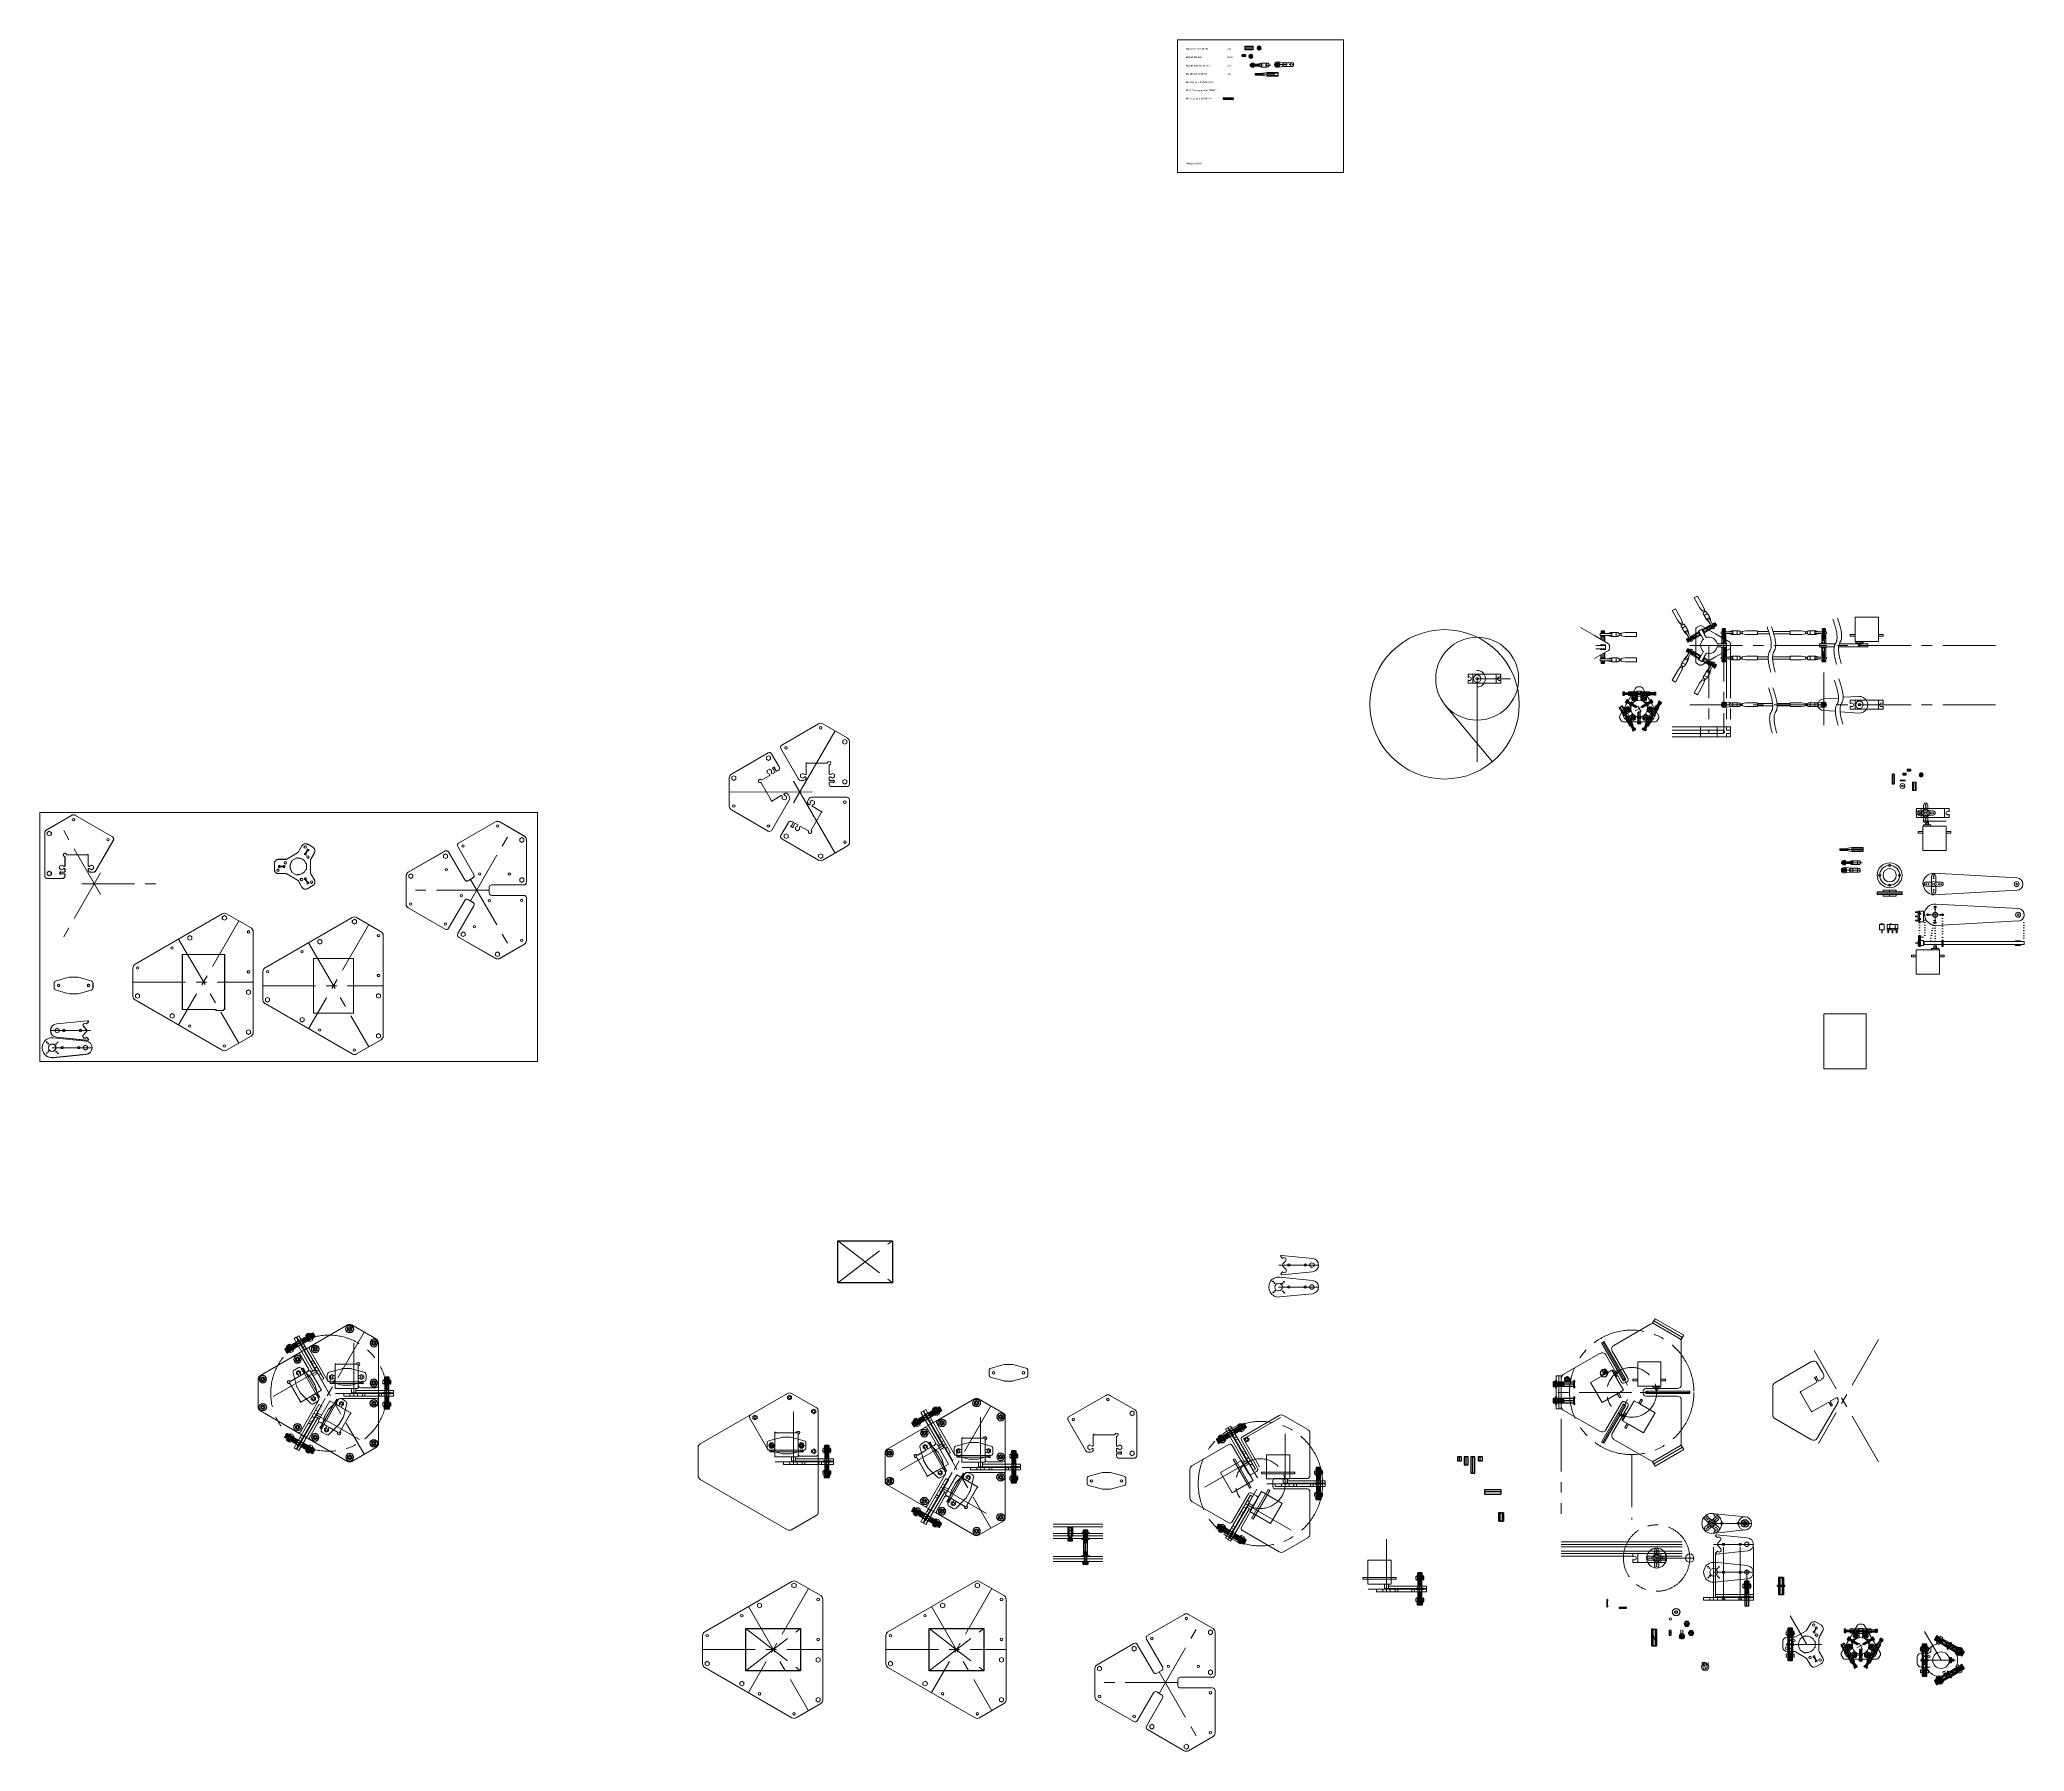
# Model space of a CAD drawing. Header units: millimetres. Extents: x -1272 to 1121, y -1543 to 520.
import ezdxf

# ---------------------------------------------------------------- set-up
doc = ezdxf.new("R2010")
doc.units = ezdxf.units.MM
for name, pattern in [('ACAD_ISO04W100', [30, 24, -3, 0, -3]), ('ACAD_ISO07W100', [3, 0, -3]), ('ACAD_ISO10W100', [18, 12, -3, 0, -3]), ('CENTERX2', [101.6, 63.5, -12.7, 12.7, -12.7])]:
    doc.linetypes.add(name, pattern=pattern)
doc.layers.get('0').update_dxf_attribs({"lineweight": 5, "true_color": 0xffffff})
doc.layers.add('cut line', color=96, linetype='Continuous', lineweight=9, true_color=0x008000)
doc.layers.add('guidelines', color=2, linetype='CENTERX2', lineweight=13, true_color=0xffff00)
doc.layers.add('NULL', color=4, linetype='Continuous', true_color=0x00ffff)
doc.layers.add('redlayer', color=1, linetype='Continuous', true_color=0xff0000)
doc.styles.add('textstyle11', font='')
doc.styles.add('textstyle12', font='')
doc.styles.add('textstyle13', font='')
doc.styles.add('textstyle14', font='')
doc.styles.add('textstyle15', font='')
doc.styles.add('textstyle16', font='')
doc.styles.add('textstyle17', font='')
doc.styles.add('textstyle18', font='')
doc.styles.add('textstyle19', font='')
doc.styles.add('textstyle20', font='')
doc.styles.add('textstyle21', font='')
doc.styles.add('textstyle22', font='')
doc.styles.get('textstyle11').set_extended_font_data('Y14.5M-2009')
doc.styles.get('textstyle12').set_extended_font_data('Y14.5M-2009')
doc.styles.get('textstyle13').set_extended_font_data('Y14.5M-2009')
doc.styles.get('textstyle14').set_extended_font_data('Y14.5M-2009')
doc.styles.get('textstyle15').set_extended_font_data('Y14.5M-2009')
doc.styles.get('textstyle16').set_extended_font_data('Y14.5M-2009')
doc.styles.get('textstyle17').set_extended_font_data('Y14.5M-2009')
doc.styles.get('textstyle18').set_extended_font_data('Y14.5M-2009')
doc.styles.get('textstyle19').set_extended_font_data('Y14.5M-2009')
doc.styles.get('textstyle20').set_extended_font_data('Y14.5M-2009')
doc.styles.get('textstyle21').set_extended_font_data('Y14.5M-2009')
doc.styles.get('textstyle22').set_extended_font_data('Y14.5M-2009')

# ---------------------------------------------------------------- blocks, each defined once
blk = doc.blocks.new('m2 washer')
at = {"color": 1, "lineweight": 13, "true_color": 0xff0000}
for p, q in [((-3, 0.65), (3, 0.65)), ((-3, 0.65), (-3, -0.15)), ((0, 0.65), (0, -0.15)), ((3, 0.65), (3, -0.15)), ((-3, -0.15), (3, -0.15))]:
    blk.add_line(p, q, dxfattribs=at)
blk = doc.blocks.new('M2_DIN934_t')
at = {"layer": 'NULL', "color": 4, "linetype": 'Continuous', "true_color": 0x00ffff}
for p, q in [((-1.154701, 2), (-2.309401, 0)), ((-2.309401, 0), (-1.154701, -2)), ((1.154701, 2), (-1.154701, 2)), ((2.309401, 0), (1.154701, 2)), ((1.154701, -2), (2.309401, 0)), ((-1.154701, -2), (1.154701, -2))]:
    blk.add_line(p, q, dxfattribs=at)
for radius in [2, 0.7545]:
    blk.add_circle((0, 0), radius, dxfattribs=at)
at = {"layer": 'NULL', "color": 2, "linetype": 'Continuous', "true_color": 0xffff00}
blk.add_arc((0, 0), 1, 90, 0, dxfattribs=at)
blk = doc.blocks.new('M2_DIN934_f')
at = {"layer": 'NULL', "color": 4, "linetype": 'Continuous', "true_color": 0x00ffff}
for p, q in [((-2, 1.6), (-2.309401, 1.332051)), ((-2.309401, 1.332051), (-2.309401, 0.267949)), ((-2.309401, 0.267949), (-2, 0)), ((2, 1.6), (-2, 1.6)), ((-2, 0), (2, 0)), ((-1, 0.267949), (-1, 1.332051)), ((1, 0.267949), (1, 1.332051)), ((2.309401, 1.332051), (2, 1.6)), ((2, 0), (2.309401, 0.267949)), ((2.309401, 0.267949), (2.309401, 1.332051))]:
    blk.add_line(p, q, dxfattribs=at)
for centre, radius, start, end in [((-1.654701, 0.666186), 0.933814, 45.484388, 134.515612), ((-1.654701, 0.933814), 0.933814, 225.484388, 314.515612), ((0, -0.4), 2, 60, 120), ((0, 2), 2, 240, 300), ((1.654701, 0.666186), 0.933814, 45.484388, 134.515612), ((1.654701, 0.933814), 0.933814, 225.484388, 314.515612)]:
    blk.add_arc(centre, radius, start, end, dxfattribs=at)
blk = doc.blocks.new('M2_DIN934_l')
at = {"layer": 'NULL', "color": 4, "linetype": 'Continuous', "true_color": 0x00ffff}
for p, q in [((2, 1.6), (-2, 1.6)), ((-2, 1.6), (-2, 0)), ((-2, 0), (2, 0)), ((0, 0.267949), (0, 1.332051)), ((2, 0), (2, 1.6))]:
    blk.add_line(p, q, dxfattribs=at)
for centre, start, end in [((-1, -0.4), 60, 120), ((-1, 2), 240, 300), ((1, -0.4), 60, 120), ((1, 2), 240, 300)]:
    blk.add_arc(centre, 2, start, end, dxfattribs=at)
blk = doc.blocks.new('m2 spacer 10mm')
at = {"color": 4, "linetype": 'Continuous', "true_color": 0x00ffff}
for p, q in [((-2, 5), (-2.3, 4.7)), ((-2.3, 4.7), (-2.3, -4.7)), ((2, 5), (-2, 5)), ((-1, -4.7), (-1, 4.7)), ((1, -4.7), (1, 4.7)), ((2.3, 4.7), (2, 5)), ((2.3, -4.7), (2.3, 4.7)), ((-2.3, -4.7), (-2, -5)), ((-2, -5), (2, -5)), ((2, -5), (2.3, -4.7))]:
    blk.add_line(p, q, dxfattribs=at)
for centre, radius, start, end in [((-1.7, 4.1), 0.934, 45.4844, 134.5156), ((0, 3), 2, 60, 120), ((1.7, 4.1), 0.934, 45.4844, 134.5156), ((-1.7, -4.1), 0.934, 225.4844, 314.5156), ((0, -3), 2, 240, 300), ((1.7, -4.1), 0.934, 225.4844, 314.5156)]:
    blk.add_arc(centre, radius, start, end, dxfattribs=at)
blk = doc.blocks.new('M2x10_DIN912_f')
at = {"layer": 'NULL', "color": 4, "linetype": 'Continuous', "true_color": 0x00ffff}
for p, q in [((-1.7, 2), (-1.9, 1.8)), ((-1.9, 1.8), (-1.9, 0)), ((-1.9, 0), (1.9, 0)), ((1.7, 2), (-1.7, 2)), ((-1, -9.7545), (-1, 0)), ((1, 0), (1, -9.7545)), ((1.9, 1.8), (1.7, 2)), ((1.9, 0), (1.9, 1.8)), ((-1, -0.425218), (1, -0.425218)), ((-0.7545, -10), (-1, -9.7545)), ((1, -9.7545), (-1, -9.7545)), ((0.7545, -10), (-0.7545, -10)), ((1, -9.7545), (0.7545, -10))]:
    blk.add_line(p, q, dxfattribs=at)
at = {"layer": 'NULL', "color": 2, "linetype": 'Continuous', "true_color": 0xffff00}
for p, q in [((1.9, 1.8), (-1.9, 1.8)), ((-1.866156, 1.8), (-1.866156, 0)), ((-1.7599, 1.8), (-1.7599, 0)), ((-1.585291, 1.8), (-1.585291, 0)), ((-1.349112, 1.8), (-1.349112, 0)), ((-1.060536, 1.8), (-1.060536, 0)), ((-0.7545, -0.425218), (-1, 0)), ((-0.730769, 1.8), (-0.730769, 0)), ((-0.372621, 1.8), (-0.372621, 0)), ((0, 0), (0, 1.8)), ((0, 1.8), (0, 0)), ((0.372621, 0), (0.372621, 1.8)), ((0.730769, 0), (0.730769, 1.8)), ((1, 0), (0.7545, -0.425218)), ((1.060536, 0), (1.060536, 1.8)), ((1.349112, 0), (1.349112, 1.8)), ((1.585291, 0), (1.585291, 1.8)), ((1.7599, 0), (1.7599, 1.8)), ((1.866156, 0), (1.866156, 1.8)), ((-0.7545, -10), (-0.7545, -0.425218)), ((0.7545, -0.425218), (0.7545, -10))]:
    blk.add_line(p, q, dxfattribs=at)
blk = doc.blocks.new('m2 washer top')
at = {"color": 1, "true_color": 0xff0000}
for radius in [3, 1.1]:
    blk.add_circle((0, 0), radius, dxfattribs=at)
blk = doc.blocks.new('m2 adjust bolt')
at = {"layer": 'NULL', "color": 4, "linetype": 'Continuous', "true_color": 0x00ffff}
for p, q in [((-0.7545, 6), (-1, 5.7545)), ((-1, -5.7545), (-1, 5.7545)), ((1, 5.7545), (-1, 5.7545)), ((0.7545, 6), (-0.7545, 6)), ((1, 5.7545), (0.7545, 6)), ((1, 5.7545), (1, -5.7545)), ((-0.7545, -6), (-1, -5.7545)), ((1, -5.7545), (-1, -5.7545)), ((0.7545, -6), (-0.7545, -6)), ((1, -5.7545), (0.7545, -6))]:
    blk.add_line(p, q, dxfattribs=at)
at = {"layer": 'NULL', "color": 2, "linetype": 'Continuous', "true_color": 0xffff00}
for p, q in [((-0.7545, -6), (-0.7545, 6)), ((0.7545, 6), (0.7545, -6))]:
    blk.add_line(p, q, dxfattribs=at)
blk = doc.blocks.new('M2x12_DIN912_f')
at = {"layer": 'NULL', "color": 4, "linetype": 'Continuous', "true_color": 0x00ffff}
for p, q in [((-1.7, 2), (-1.9, 1.8)), ((-1.9, 1.8), (-1.9, 0)), ((-1.9, 0), (1.9, 0)), ((1.7, 2), (-1.7, 2)), ((-1, -11.7545), (-1, 0)), ((1, 0), (1, -11.7545)), ((1.9, 1.8), (1.7, 2)), ((1.9, 0), (1.9, 1.8)), ((-1, -0.425218), (1, -0.425218)), ((-0.7545, -12), (-1, -11.7545)), ((1, -11.7545), (-1, -11.7545)), ((0.7545, -12), (-0.7545, -12)), ((1, -11.7545), (0.7545, -12))]:
    blk.add_line(p, q, dxfattribs=at)
at = {"layer": 'NULL', "color": 2, "linetype": 'Continuous', "true_color": 0xffff00}
for p, q in [((1.9, 1.8), (-1.9, 1.8)), ((-1.866156, 1.8), (-1.866156, 0)), ((-1.7599, 1.8), (-1.7599, 0)), ((-1.585291, 1.8), (-1.585291, 0)), ((-1.349112, 1.8), (-1.349112, 0)), ((-1.060536, 1.8), (-1.060536, 0)), ((-0.7545, -0.425218), (-1, 0)), ((-0.730769, 1.8), (-0.730769, 0)), ((-0.372621, 1.8), (-0.372621, 0)), ((0, 0), (0, 1.8)), ((0, 1.8), (0, 0)), ((0.372621, 0), (0.372621, 1.8)), ((0.730769, 0), (0.730769, 1.8)), ((1, 0), (0.7545, -0.425218)), ((1.060536, 0), (1.060536, 1.8)), ((1.349112, 0), (1.349112, 1.8)), ((1.585291, 0), (1.585291, 1.8)), ((1.7599, 0), (1.7599, 1.8)), ((1.866156, 0), (1.866156, 1.8)), ((-0.7545, -12), (-0.7545, -0.425218)), ((0.7545, -0.425218), (0.7545, -12))]:
    blk.add_line(p, q, dxfattribs=at)
blk = doc.blocks.new('M2_DIN912_t')
at = {"layer": 'redlayer', "color": 4, "linetype": 'Continuous', "true_color": 0x00ffff}
for p, q in [((0, 0.866025), (-0.75, 0.433013)), ((-0.75, 0.433013), (-0.75, -0.433013)), ((0.75, 0.433013), (0, 0.866025)), ((0.75, -0.433013), (0.75, 0.433013)), ((-0.75, -0.433013), (0, -0.866025)), ((0, -0.866025), (0.75, -0.433013))]:
    blk.add_line(p, q, dxfattribs=at)
blk.add_circle((0, 0), 1.9, dxfattribs=at)
at = {"layer": 'redlayer', "color": 2, "linetype": 'Continuous', "true_color": 0xffff00}
blk.add_circle((0, 0), 1.7, dxfattribs=at)
blk = doc.blocks.new('M1_DIN84_t')
at = {"layer": 'redlayer', "color": 4, "linetype": 'Continuous', "true_color": 0x00ffff}
for p, q in [((0.984568, 0.175), (-0.984568, 0.175)), ((-0.984568, -0.175), (0.984568, -0.175))]:
    blk.add_line(p, q, dxfattribs=at)
blk.add_circle((0, 0), 1, dxfattribs=at)
blk = doc.blocks.new('M1x6_DIN84_f')
at = {"layer": 'NULL', "color": 4, "linetype": 'Continuous', "true_color": 0x00ffff}
for p, q in [((-1, 0.7), (-1, 0)), ((-0.175, 0.7), (-1, 0.7)), ((-1, 0), (1, 0)), ((-0.5, -5.8465), (-0.5, 0)), ((-0.175, 0.35), (-0.175, 0.7)), ((0.175, 0.35), (-0.175, 0.35)), ((1, 0.7), (0.175, 0.7)), ((0.175, 0.7), (0.175, 0.35)), ((0.5, 0), (0.5, -5.8465)), ((1, 0), (1, 0.7)), ((-0.5, -0.26587), (0.5, -0.26587)), ((-0.3465, -6), (-0.5, -5.8465)), ((0.5, -5.8465), (-0.5, -5.8465)), ((0.3465, -6), (-0.3465, -6)), ((0.5, -5.8465), (0.3465, -6))]:
    blk.add_line(p, q, dxfattribs=at)
at = {"layer": 'NULL', "color": 2, "linetype": 'Continuous', "true_color": 0xffff00}
for p, q in [((-0.3465, -0.26587), (-0.5, 0)), ((0.5, 0), (0.3465, -0.26587)), ((-0.3465, -6), (-0.3465, -0.26587)), ((0.3465, -0.26587), (0.3465, -6))]:
    blk.add_line(p, q, dxfattribs=at)
blk = doc.blocks.new('M1.4x12_DIN84_f')
at = {"layer": 'NULL', "color": 4, "linetype": 'Continuous', "true_color": 0x00ffff}
for p, q in [((-1.3, 0.9), (-1.3, 0)), ((-0.225, 0.9), (-1.3, 0.9)), ((-1.3, 0), (1.3, 0)), ((-0.7, -11.816), (-0.7, 0)), ((-0.225, 0.45), (-0.225, 0.9)), ((0.225, 0.45), (-0.225, 0.45)), ((1.3, 0.9), (0.225, 0.9)), ((0.225, 0.9), (0.225, 0.45)), ((0.7, 0), (0.7, -11.816)), ((1.3, 0), (1.3, 0.9)), ((-0.7, -0.318697), (0.7, -0.318697)), ((-0.516, -12), (-0.7, -11.816)), ((0.7, -11.816), (-0.7, -11.816)), ((0.516, -12), (-0.516, -12)), ((0.7, -11.816), (0.516, -12))]:
    blk.add_line(p, q, dxfattribs=at)
at = {"layer": 'NULL', "color": 2, "linetype": 'Continuous', "true_color": 0xffff00}
for p, q in [((-0.516, -0.318697), (-0.7, 0)), ((0.7, 0), (0.516, -0.318697)), ((-0.516, -12), (-0.516, -0.318697)), ((0.516, -0.318697), (0.516, -12))]:
    blk.add_line(p, q, dxfattribs=at)
blk = doc.blocks.new('M1.4_DIN84_t')
at = {"layer": 'NULL', "color": 4, "linetype": 'Continuous', "true_color": 0x00ffff}
for p, q in [((1.280381, 0.225), (-1.280381, 0.225)), ((-1.280381, -0.225), (1.280381, -0.225))]:
    blk.add_line(p, q, dxfattribs=at)
blk.add_circle((0, 0), 1.3, dxfattribs=at)
blk = doc.blocks.new('M3_DIN934_t')
at = {"layer": 'NULL', "color": 4, "linetype": 'Continuous', "true_color": 0x00ffff}
for p, q in [((-1.587713, 2.75), (-3.175426, 0)), ((-3.175426, 0), (-1.587713, -2.75)), ((1.587713, 2.75), (-1.587713, 2.75)), ((3.175426, 0), (1.587713, 2.75)), ((1.587713, -2.75), (3.175426, 0)), ((-1.587713, -2.75), (1.587713, -2.75))]:
    blk.add_line(p, q, dxfattribs=at)
for radius in [2.75, 1.1935]:
    blk.add_circle((0, 0), radius, dxfattribs=at)
at = {"layer": 'NULL', "color": 2, "linetype": 'Continuous', "true_color": 0xffff00}
blk.add_arc((0, 0), 1.5, 90, 0, dxfattribs=at)
blk = doc.blocks.new('m3 spacer 20mm')
at = {"layer": 'NULL', "color": 4, "linetype": 'Continuous', "true_color": 0x00ffff}
for p, q in [((-2.5, 10), (-2.5, -10)), ((2.5, 10), (-2.5, 10)), ((0, -9.7), (0, 9.7)), ((2.5, -10), (2.5, 10)), ((-2.5, -10), (2.5, -10))]:
    blk.add_line(p, q, dxfattribs=at)
at = {"layer": 'NULL'}
for centre, start, end in [((-1.2, 7.5), 60.1093, 119.8907), ((1.2, 7.5), 60.1093, 119.8907), ((-1.2, -7.5), 240.1093, 299.8907), ((1.2, -7.5), 240.1093, 299.8907)]:
    blk.add_arc(centre, 2.51, start, end, dxfattribs=at)
blk = doc.blocks.new('m3 spacer DIN9021')
at = {"layer": 'NULL'}
for p, q in [((0.4, 4.5), (-0.4, 4.5)), ((-0.4, 4.5), (-0.4, -4.5)), ((0.4, 4.5), (-0.4, -4.5)), ((-0.4, 4.5), (0.4, -4.5)), ((0.4, -4.5), (0.4, 4.5)), ((-0.4, -4.5), (0.4, -4.5))]:
    blk.add_line(p, q, dxfattribs=at)
blk = doc.blocks.new('M3x10_DIN912_f')
at = {"layer": 'NULL', "color": 4, "linetype": 'Continuous', "true_color": 0x00ffff}
for p, q in [((-2.45, 3), (-2.75, 2.7)), ((-2.75, 2.7), (-2.75, 0)), ((-2.75, 0), (2.75, 0)), ((2.45, 3), (-2.45, 3)), ((-1.5, -9.6935), (-1.5, 0)), ((1.5, 0), (1.5, -9.6935)), ((2.75, 2.7), (2.45, 3)), ((2.75, 0), (2.75, 2.7)), ((-1.5, -0.530874), (1.5, -0.530874)), ((-1.1935, -10), (-1.5, -9.6935)), ((1.5, -9.6935), (-1.5, -9.6935)), ((1.1935, -10), (-1.1935, -10)), ((1.5, -9.6935), (1.1935, -10))]:
    blk.add_line(p, q, dxfattribs=at)
at = {"layer": 'NULL', "color": 2, "linetype": 'Continuous', "true_color": 0xffff00}
for p, q in [((2.75, 2.7), (-2.75, 2.7)), ((-2.701015, 2.7), (-2.701015, 0)), ((-2.547223, 2.7), (-2.547223, 0)), ((-2.294501, 2.7), (-2.294501, 0)), ((-1.952663, 2.7), (-1.952663, 0)), ((-1.534986, 2.7), (-1.534986, 0)), ((-1.1935, -0.530874), (-1.5, 0)), ((-1.057692, 2.7), (-1.057692, 0)), ((-0.539319, 2.7), (-0.539319, 0)), ((0, 0), (0, 2.7)), ((0, 2.7), (0, 0)), ((0.539319, 0), (0.539319, 2.7)), ((1.057692, 0), (1.057692, 2.7)), ((1.5, 0), (1.1935, -0.530874)), ((1.534986, 0), (1.534986, 2.7)), ((1.952663, 0), (1.952663, 2.7)), ((2.294501, 0), (2.294501, 2.7)), ((2.547223, 0), (2.547223, 2.7)), ((2.701015, 0), (2.701015, 2.7)), ((-1.1935, -10), (-1.1935, -0.530874)), ((1.1935, -0.530874), (1.1935, -10))]:
    blk.add_line(p, q, dxfattribs=at)
blk = doc.blocks.new('m3 spacer DIN9021 fromt')
at = {"layer": 'NULL'}
for radius in [4.5, 1.6]:
    blk.add_circle((0, 0), radius, dxfattribs=at)
blk = doc.blocks.new('spacer m3 10mm flat side')
at = {"layer": 'NULL'}
for p, q in [((-2.9, 5), (-2.9, -5)), ((-1.4, 5), (-2.9, 5)), ((-1.4, 5), (1.4, 5)), ((-1.4, 4.7), (-1.4, -4.7)), ((1.4, 5), (2.9, 5)), ((1.4, 4.7), (1.4, -4.7)), ((2.9, 5), (2.9, -5)), ((-1.4, -5), (-2.9, -5)), ((-1.4, -5), (1.4, -5)), ((1.4, -5), (2.9, -5))]:
    blk.add_line(p, q, dxfattribs=at)
for centre, radius, start, end in [((-2.2, 4.1), 0.947, 40.3748, 139.6252), ((0, 1.7), 3.29, 63.9676, 116.0324), ((2.2, 4.1), 0.947, 40.3748, 139.6252), ((-2.2, -4.1), 0.947, 220.3748, 319.6252), ((0, -1.7), 3.29, 243.9676, 296.0324), ((2.2, -4.1), 0.947, 220.3748, 319.6252)]:
    blk.add_arc(centre, radius, start, end, dxfattribs=at)
blk = doc.blocks.new('spacer m5 10mm flat')
blk.add_line((-2.9, 10), (2.9, -10))
at = {"layer": 'NULL'}
for p, q in [((-2.9, 10), (-2.9, -10)), ((-1.4, 10), (-2.9, 10)), ((-1.4, 10), (1.4, 10)), ((-1.4, 9.7), (-1.4, -9.7)), ((1.4, 10), (2.9, 10)), ((1.4, 9.7), (1.4, -9.7)), ((2.9, 10), (2.9, -10)), ((-1.4, -10), (-2.9, -10)), ((-1.4, -10), (1.4, -10)), ((1.4, -10), (2.9, -10))]:
    blk.add_line(p, q, dxfattribs=at)
for centre, radius, start, end in [((-2.2, 9.1), 0.947, 40.3748, 139.6252), ((0, 6.7), 3.29, 63.9676, 116.0324), ((2.2, 9.1), 0.947, 40.3748, 139.6252), ((-2.2, -9.1), 0.947, 220.3748, 319.6252), ((0, -6.7), 3.29, 243.9676, 296.0324), ((2.2, -9.1), 0.947, 220.3748, 319.6252)]:
    blk.add_arc(centre, radius, start, end, dxfattribs=at)
blk = doc.blocks.new('M3x12_DIN912_f')
at = {"layer": 'NULL', "color": 4, "linetype": 'Continuous', "true_color": 0x00ffff}
for p, q in [((-2.45, 3), (-2.75, 2.7)), ((-2.75, 2.7), (-2.75, 0)), ((-2.75, 0), (2.75, 0)), ((2.45, 3), (-2.45, 3)), ((-1.5, -11.6935), (-1.5, 0)), ((1.5, 0), (1.5, -11.6935)), ((2.75, 2.7), (2.45, 3)), ((2.75, 0), (2.75, 2.7)), ((-1.5, -0.530874), (1.5, -0.530874)), ((-1.1935, -12), (-1.5, -11.6935)), ((1.5, -11.6935), (-1.5, -11.6935)), ((1.1935, -12), (-1.1935, -12)), ((1.5, -11.6935), (1.1935, -12))]:
    blk.add_line(p, q, dxfattribs=at)
at = {"layer": 'NULL', "color": 2, "linetype": 'Continuous', "true_color": 0xffff00}
for p, q in [((2.75, 2.7), (-2.75, 2.7)), ((-2.701015, 2.7), (-2.701015, 0)), ((-2.547223, 2.7), (-2.547223, 0)), ((-2.294501, 2.7), (-2.294501, 0)), ((-1.952663, 2.7), (-1.952663, 0)), ((-1.534986, 2.7), (-1.534986, 0)), ((-1.1935, -0.530874), (-1.5, 0)), ((-1.057692, 2.7), (-1.057692, 0)), ((-0.539319, 2.7), (-0.539319, 0)), ((0, 0), (0, 2.7)), ((0, 2.7), (0, 0)), ((0.539319, 0), (0.539319, 2.7)), ((1.057692, 0), (1.057692, 2.7)), ((1.5, 0), (1.1935, -0.530874)), ((1.534986, 0), (1.534986, 2.7)), ((1.952663, 0), (1.952663, 2.7)), ((2.294501, 0), (2.294501, 2.7)), ((2.547223, 0), (2.547223, 2.7)), ((2.701015, 0), (2.701015, 2.7)), ((-1.1935, -12), (-1.1935, -0.530874)), ((1.1935, -0.530874), (1.1935, -12))]:
    blk.add_line(p, q, dxfattribs=at)
blk = doc.blocks.new('M3_DIN934_l')
at = {"layer": 'NULL', "color": 4, "linetype": 'Continuous', "true_color": 0x00ffff}
for p, q in [((2.75, 2.4), (-2.75, 2.4)), ((-2.75, 2.4), (-2.75, 0)), ((-2.75, 0), (2.75, 0)), ((0, 0.333659), (0, 2.066341)), ((2.75, 0), (2.75, 2.4))]:
    blk.add_line(p, q, dxfattribs=at)
for centre, start, end in [((-1.375, -0.6), 62.720387, 117.279613), ((-1.375, 3), 242.720387, 297.279613), ((1.375, -0.6), 62.720387, 117.279613), ((1.375, 3), 242.720387, 297.279613)]:
    blk.add_arc(centre, 3, start, end, dxfattribs=at)
blk = doc.blocks.new('spacer m3 10mm')
at = {"layer": 'NULL', "color": 4, "linetype": 'Continuous', "true_color": 0x00ffff}
for p, q in [((-2.5, 5), (-2.5, -5)), ((2.5, 5), (-2.5, 5)), ((0, -4.7), (0, 4.7)), ((2.5, -5), (2.5, 5)), ((-2.5, -5), (2.5, -5))]:
    blk.add_line(p, q, dxfattribs=at)
at = {"layer": 'NULL'}
for centre, start, end in [((-1.2, 2.5), 60.1093, 119.8907), ((1.2, 2.5), 60.1093, 119.8907), ((-1.2, -2.5), 240.1093, 299.8907), ((1.2, -2.5), 240.1093, 299.8907)]:
    blk.add_arc(centre, 2.51, start, end, dxfattribs=at)
blk = doc.blocks.new('servo_assy')
for p, q in [((-22.5, 34.8), (5.5, 34.8)), ((-22.5, 34.8), (-22.5, 5.8)), ((5.5, 34.8), (5.5, 5.8)), ((-28.5, 13.8), (11.5, 13.8)), ((-28.5, 13.8), (-28.5, 11.8)), ((-28.5, 11.8), (11.5, 11.8)), ((5.5, 5.8), (-22.5, 5.8)), ((2.5, 0.4), (-2.5, 0.4)), ((0, 0.4), (0, -0.4)), ((2.4, 3.4), (48, 3.4)), ((2.4, 3.4), (2.4, 0.4)), ((2.4, 0.4), (48, 0.4)), ((11.5, 13.8), (11.5, 11.8)), ((35.2, 15.2), (44.8, 15.2)), ((35.2, 15.2), (35.2, 11.6)), ((35.2, 11.6), (44.8, 11.6)), ((37.5, 3.4), (37.5, 0.4)), ((38, 16.4), (38, 10.4)), ((38.5, 16.4), (38, 16.4)), ((38, 15.6), (42, 15.6)), ((42, 11.2), (38, 11.2)), ((38.5, 10.4), (38, 10.4)), ((38.5, 16.4), (38.5, 10.4)), ((38.5, 16.4), (41.5, 16.4)), ((38.5, 10.4), (41.5, 10.4)), ((41.5, 16.4), (41.5, 10.4)), ((41.5, 16.4), (42, 16.4)), ((41.5, 10.4), (42, 10.4)), ((42, 16.4), (42, 10.4)), ((42.5, 3.4), (42.5, 0.4)), ((44.8, 15.2), (44.8, 11.6)), ((48, 3.4), (48, 0.4)), ((-12, -0.4), (48, -0.4)), ((-12, -0.4), (-12, -3.4)), ((-12, -3.4), (48, -3.4)), ((-4.5, -0.4), (-4.5, -3.4)), ((4.5, -0.4), (4.5, -3.4)), ((10.5, -0.4), (10.5, -3.4)), ((13.5, -0.4), (13.5, -3.4)), ((30.5, -0.4), (30.5, -3.4)), ((33.5, -0.4), (33.5, -3.4)), ((35.2, -11.6), (44.8, -11.6)), ((35.2, -15.2), (35.2, -11.6)), ((35.2, -15.2), (44.8, -15.2)), ((37.5, -0.4), (37.5, -3.4)), ((38, -16.4), (38, -10.4)), ((38.5, -10.4), (38, -10.4)), ((42, -11.2), (38, -11.2)), ((38, -15.6), (42, -15.6)), ((38.5, -16.4), (38, -16.4)), ((38.5, -16.4), (38.5, -10.4)), ((38.5, -10.4), (41.5, -10.4)), ((38.5, -16.4), (41.5, -16.4)), ((41.5, -16.4), (41.5, -10.4)), ((41.5, -10.4), (42, -10.4)), ((41.5, -16.4), (42, -16.4)), ((42, -16.4), (42, -10.4)), ((42.5, -0.4), (42.5, -3.4)), ((44.8, -15.2), (44.8, -11.6)), ((48, -0.4), (48, -3.4))]:
    blk.add_line(p, q)
for centre, start, end in [((40, 13.4), 131.8103, 228.1897), ((40, 13.4), 311.8103, 48.1897), ((40, -13.4), 131.8103, 228.1897), ((40, -13.4), 311.8103, 48.1897)]:
    blk.add_arc(centre, 3, start, end)
at = {"layer": 'guidelines'}
for p, q in [((0, -3.4), (0, 70)), ((-2.5, 5.8), (-2.5, -0.4)), ((0, -0.4), (0, 5.8)), ((2.5, 5.8), (2.5, -0.4)), ((40, 16.4), (40, 10.4)), ((-22.1, -0.4), (5.5, -0.4)), ((40, -16.4), (40, -10.4))]:
    blk.add_line(p, q, dxfattribs=at)
at = {"layer": 'guidelines', "lineweight": 5}
for p, q in [((36, 16.6), (45.1, 13.6)), ((36, 10.2), (45.1, 13.2)), ((44, 16.6), (45.1, 13.2)), ((45.1, 13.6), (44, 10.2)), ((36, -10.2), (45.1, -13.2)), ((36, -16.6), (45.1, -13.6)), ((45.1, -13.6), (44, -10.2)), ((44, -16.6), (45.1, -13.2))]:
    blk.add_line(p, q, dxfattribs=at)
for name, p in [('M3x12_DIN912_f', (40, 16.4)), ('spacer m3 10mm', (40, 5.4)), ('spacer m3 10mm', (40, -5.4))]:
    blk.add_blockref(name, p)
at = {"yscale": -1, "rotation": 360}
blk.add_blockref('M3x12_DIN912_f', (40, -16.4), dxfattribs=at)
at = {"layer": 'NULL', "rotation": 270}
blk.add_blockref('m3 spacer DIN9021', (40, 0), dxfattribs=at)
blk = doc.blocks.new('spacer m3 5mm')
at = {"layer": 'NULL', "color": 4, "linetype": 'Continuous', "true_color": 0x00ffff}
for p, q in [((-2.5, 2.5), (-2.5, -2.5)), ((2.5, 2.5), (-2.5, 2.5)), ((0, -2.2), (0, 2.2)), ((2.5, -2.5), (2.5, 2.5)), ((-2.5, -2.5), (2.5, -2.5))]:
    blk.add_line(p, q, dxfattribs=at)
at = {"layer": 'NULL'}
for centre, start, end in [((-1.2, 0), 60.1093, 119.8907), ((1.2, 0), 60.1093, 119.8907), ((-1.2, 0), 240.1093, 299.8907), ((1.2, 0), 240.1093, 299.8907)]:
    blk.add_arc(centre, 2.51, start, end, dxfattribs=at)

msp = doc.modelspace()

# ---------------------------------------------------------------- linework, layer by layer
for p, q in [((100, 520), (300, 520)), ((100, 360), (100, 520)), ((300, 520), (300, 360)), ((187.4, 490.5), (201.4, 490.5)), ((187.4, 490.5), (187.4, 488.3)), ((187.4, 488.3), (201.4, 488.3)), ((189.2, 491.9), (192.2, 491.9)), ((189.2, 491.9), (189.2, 491.3)), ((189.2, 491.3), (192.2, 491.3)), ((189.2, 487.5), (189.2, 486.9)), ((189.2, 487.5), (192.2, 487.5)), ((189.2, 486.9), (192.2, 486.9)), ((189.7, 491.9), (189.7, 486.9)), ((190.7, 491.9), (190.7, 486.9)), ((191.7, 491.9), (191.7, 486.9)), ((192.2, 491.9), (192.2, 491.3)), ((192.2, 487.5), (192.2, 486.9)), ((203, 479.3), (193.5, 479.3)), ((193.5, 479.3), (193.5, 477.3)), ((201.4, 491.7), (206.9, 491.7)), ((201.4, 491.7), (201.4, 487.1)), ((201.4, 487.1), (206.9, 487.1)), ((203, 479.8), (208, 480.6)), ((203, 476.8), (203, 479.8)), ((206.9, 491.7), (206.9, 487.1)), ((208, 480.6), (221.5, 480.6)), ((208, 479.8), (221.5, 479.8)), ((208, 476.8), (208, 479.8)), ((210.2, 490.7), (210.2, 488.1)), ((230.9, 492.3), (220.5, 493.2)), ((230.9, 487.7), (220.5, 486.8)), ((221.5, 480.6), (221.5, 476)), ((230.9, 492.3), (236.4, 492.3)), ((230.9, 492.3), (230.9, 487.7)), ((230.9, 487.7), (236.4, 487.7)), ((236.4, 492.3), (236.4, 487.7)), ((239.7, 491.3), (239.7, 488.7)), ((193.5, 477.3), (203, 477.3)), ((203, 476.8), (208, 476)), ((208, 476.8), (221.5, 476.8)), ((208, 476), (221.5, 476)), ((300, 360), (100, 360)), ((696.1, -168), (700.1, -165.7)), ((706.8, -177.4), (700.1, -165.7)), ((726.6, -150.4), (722.6, -152.7)), ((729.4, -164.4), (722.6, -152.7)), ((733.3, -162.1), (726.6, -150.4)), ((732.5, -168.3), (729.4, -164.4)), ((732.5, -168.3), (735.1, -166.8)), ((735.1, -166.8), (733.3, -162.1)), ((734.7, -167), (736, -169.2)), ((602.7, -198.1), (585.7, -188.3)), ((702.9, -179.7), (696.1, -168)), ((706, -183.6), (702.9, -179.7)), ((708.6, -182.1), (706, -183.6)), ((706.5, -183.3), (707.7, -185.5)), ((708.6, -182.1), (706.8, -177.4)), ((709.7, -184.3), (707.4, -185.7)), ((709.5, -184.5), (708.2, -182.3)), ((712.2, -186.7), (708.3, -189)), ((711, -193.8), (708.3, -189)), ((715, -191.5), (712.2, -186.7)), ((724.6, -209.8), (724.6, -190.2)), ((729.6, -186.2), (725.6, -188.5)), ((725.6, -188.5), (729.6, -186.2)), ((728, -192.9), (732.2, -190.5)), ((748.6, -196), (731.6, -186.2)), ((735.3, -195.1), (732.7, -190.6)), ((735.2, -194.8), (732.9, -190.8)), ((734.2, -170.2), (733, -168)), ((733.9, -170.4), (736.2, -169)), ((734.8, -173.7), (738.7, -171.4)), ((737.5, -178.5), (734.8, -173.7)), ((737.5, -178.5), (741.5, -176.2)), ((745.5, -189.9), (738.5, -177.9)), ((741.5, -176.2), (738.7, -171.4)), ((747.4, -188.8), (740.4, -176.8)), ((741.9, -186.5), (742.5, -186.2)), ((743.4, -189.1), (741.9, -186.5)), ((742.2, -187), (746.5, -184.5)), ((744, -188.8), (742.5, -186.2)), ((742.7, -187.8), (747, -185.3)), ((743.2, -188.7), (747.5, -186.2)), ((743.4, -189.1), (744, -188.8)), ((745.5, -189.9), (747.4, -188.8)), ((745.7, -184.4), (746.3, -184)), ((747.2, -187), (745.7, -184.4)), ((747.8, -186.6), (746.3, -184)), ((747.2, -187), (747.8, -186.6)), ((916.8, -176), (944.8, -176)), ((916.8, -196.9), (916.8, -176)), ((944.8, -176), (944.8, -196.9)), ((602.7, -198.1), (619.7, -207.9)), ((604.4, -210), (609.3, -210)), ((604.4, -214), (609.3, -214)), ((609.4, -195.6), (623.4, -195.6)), ((609.4, -197.8), (609.4, -195.6)), ((609.4, -197.8), (623.4, -197.8)), ((610.1, -209.2), (615.3, -209.2)), ((610.1, -214.8), (615.3, -214.8)), ((610.7, -199.2), (610.3, -199.4)), ((610.3, -199.4), (610.3, -202.5)), ((614.7, -199.2), (610.7, -199.2)), ((611, -192.2), (610.8, -192.4)), ((610.8, -192.4), (610.8, -194.2)), ((610.8, -192.4), (610.8, -194.2)), ((614.6, -192.4), (610.8, -192.4)), ((610.8, -194.2), (614.6, -194.2)), ((610.9, -192.4), (610.9, -194.2)), ((614.4, -192.2), (611, -192.2)), ((611.1, -192.4), (611.1, -194.2)), ((611.2, -194.2), (614.2, -194.2)), ((611.2, -194.8), (611.2, -194.2)), ((611.2, -194.8), (614.2, -194.8)), ((611.2, -199.2), (611.2, -198.5)), ((611.2, -198.5), (614.2, -198.5)), ((611.2, -199.2), (614.2, -199.2)), ((611.3, -192.4), (611.3, -194.2)), ((611.6, -192.4), (611.6, -194.2)), ((611.7, -203.3), (611.7, -199.4)), ((611.9, -192.4), (611.9, -194.2)), ((612.3, -192.4), (612.3, -194.2)), ((612.7, -192.4), (612.7, -194.2)), ((612.7, -194.2), (612.7, -192.4)), ((613, -194.2), (613, -192.4)), ((613.4, -194.2), (613.4, -192.4)), ((613.7, -194.2), (613.7, -192.4)), ((613.7, -204.4), (613.7, -199.4)), ((614, -194.2), (614, -192.4)), ((614.2, -194.2), (614.2, -192.4)), ((614.2, -194.8), (614.2, -194.2)), ((614.2, -199.2), (614.2, -198.5)), ((614.6, -192.4), (614.4, -192.2)), ((614.4, -194.2), (614.4, -192.4)), ((614.5, -194.2), (614.5, -192.4)), ((614.6, -194.2), (614.6, -192.4)), ((615, -199.4), (614.7, -199.2)), ((615, -205.2), (615, -199.4)), ((615.7, -209.6), (615.7, -214.4)), ((620.7, -209.6), (620.7, -214.3)), ((623.4, -194.4), (628.9, -194.4)), ((623.4, -199), (623.4, -194.4)), ((623.4, -199), (628.9, -199)), ((628.9, -199), (628.9, -194.4)), ((632.2, -198), (632.2, -195.3)), ((634.7, -195.7), (632.2, -195.7)), ((632.2, -197.7), (634.7, -197.7)), ((634.7, -195.2), (639.7, -194.4)), ((634.7, -198.2), (634.7, -195.2)), ((634.7, -198.2), (639.7, -199)), ((639.7, -194.4), (653.2, -194.4)), ((639.7, -199), (653.2, -199)), ((653.2, -194.4), (653.2, -199)), ((715, -191.5), (711, -193.8)), ((719, -205.2), (712, -193.2)), ((719, -214.4), (712, -226.5)), ((720.9, -204.1), (713.9, -192.1)), ((716, -201.5), (715.4, -201.8)), ((716.9, -204.4), (715.4, -201.8)), ((716.9, -215.2), (715.4, -217.8)), ((720, -199.8), (715.7, -202.3)), ((717.5, -204.1), (716, -201.5)), ((720.5, -200.6), (716.2, -203.1)), ((721, -201.5), (716.7, -204)), ((717.5, -204.1), (716.9, -204.4)), ((717.5, -215.5), (716.9, -215.2)), ((720.9, -204.1), (719, -205.2)), ((720.9, -215.5), (719, -214.4)), ((719.8, -199.3), (719.2, -199.7)), ((720.7, -202.3), (719.2, -199.7)), ((721.3, -201.9), (719.8, -199.3)), ((721.3, -201.9), (720.7, -202.3)), ((724.6, -209.8), (724.6, -229.5)), ((730.5, -197.9), (727.9, -193.4)), ((730.3, -197.6), (728, -193.6)), ((733.8, -202.1), (731.6, -198.2)), ((737.3, -200.1), (735, -196.2)), ((748.6, -196), (765.6, -205.8)), ((748.6, -223.7), (765.6, -213.9)), ((750.7, -207.8), (755.2, -207.8)), ((750.7, -211.8), (755.2, -211.8)), ((755.4, -193.4), (769.3, -193.4)), ((755.4, -195.6), (755.4, -193.4)), ((755.4, -195.6), (769.3, -195.6)), ((756, -207), (761.2, -207)), ((756, -212.6), (761.2, -212.6)), ((757.1, -192), (760.1, -192)), ((757.1, -192.7), (757.1, -192)), ((757.1, -192.7), (760.1, -192.7)), ((757.1, -197), (757.1, -196.4)), ((757.1, -196.4), (760.1, -196.4)), ((757.1, -197), (760.1, -197)), ((757.6, -197), (757.6, -192)), ((758.6, -197), (758.6, -192)), ((758.6, -207.8), (758.6, -211.8)), ((759.6, -197), (759.6, -192)), ((760.1, -192.7), (760.1, -192)), ((760.1, -197), (760.1, -196.4)), ((761.6, -207.4), (761.6, -212.2)), ((766.6, -207.5), (766.6, -212.1)), ((769.3, -192.2), (774.8, -192.2)), ((769.3, -196.8), (769.3, -192.2)), ((769.3, -196.8), (774.8, -196.8)), ((774.8, -196.8), (774.8, -192.2)), ((778.1, -195.9), (778.1, -193.2)), ((780.6, -193.5), (778.1, -193.5)), ((778.1, -195.5), (780.6, -195.5)), ((780.6, -193), (785.6, -192.2)), ((780.6, -196), (780.6, -193)), ((780.6, -196), (785.6, -196.8)), ((785.6, -192.2), (799.1, -192.2)), ((785.6, -196.8), (799.1, -196.8)), ((799.1, -192.2), (799.1, -196.8)), ((799.1, -193), (812.5, -193)), ((813.4, -196), (799.1, -196)), ((817.8, -193), (838.5, -193)), ((838.5, -196), (818.7, -196)), ((852, -192.2), (838.5, -192.2)), ((838.5, -196.8), (838.5, -192.2)), ((852, -196.8), (838.5, -196.8)), ((857, -193), (852, -192.2)), ((857, -196), (852, -196.8)), ((857, -193), (857, -196)), ((859.5, -193.5), (857, -193.5)), ((857, -195.5), (859.5, -195.5)), ((859.5, -193.2), (859.5, -195.9)), ((868.3, -192.2), (862.8, -192.2)), ((862.8, -192.2), (862.8, -196.8)), ((868.3, -196.8), (862.8, -196.8)), ((868.3, -192.2), (868.3, -196.8)), ((882.3, -193.4), (868.3, -193.4)), ((882.3, -195.6), (868.3, -195.6)), ((874, -211.8), (874, -207.8)), ((874, -207.8), (892.9, -207.8)), ((874, -211.8), (891.6, -211.8)), ((880.5, -192), (877.5, -192)), ((877.5, -192), (877.5, -192.7)), ((880.5, -192.7), (877.5, -192.7)), ((877.5, -196.4), (877.5, -197)), ((880.5, -196.4), (877.5, -196.4)), ((880.5, -197), (877.5, -197)), ((878, -192), (878, -197)), ((879, -192), (879, -197)), ((880, -192), (880, -197)), ((880.5, -192), (880.5, -192.7)), ((880.5, -196.4), (880.5, -197)), ((882.3, -193.4), (882.3, -195.6)), ((896.9, -211.8), (932, -211.8)), ((897.8, -207.8), (932, -207.8)), ((911, -198.9), (911, -196.9)), ((911, -196.9), (916.8, -196.9)), ((911, -198.9), (916.8, -198.9)), ((916.8, -205.3), (916.8, -196.9)), ((944.8, -205.3), (916.8, -205.3)), ((917.5, -205.3), (917.5, -206.6)), ((917.5, -206.6), (926.5, -206.6)), ((920.5, -206.6), (920.5, -209.8)), ((920.5, -209.8), (923.5, -209.8)), ((922, -206.6), (922, -211.8)), ((923.5, -206.6), (923.5, -209.8)), ((926.5, -205.3), (926.5, -206.6)), ((932, -207.8), (932, -211.8)), ((944.8, -196.9), (944.8, -205.3)), ((944.8, -196.9), (950.5, -196.9)), ((944.8, -198.9), (950.5, -198.9)), ((950.5, -196.9), (950.5, -198.9)), ((602.7, -225.8), (619.7, -216)), ((609.4, -226.2), (623.4, -226.2)), ((609.4, -226.2), (609.4, -228.4)), ((609.4, -228.4), (623.4, -228.4)), ((610.3, -224.5), (610.3, -221.4)), ((610.7, -224.8), (610.3, -224.5)), ((614.7, -224.8), (610.7, -224.8)), ((610.8, -231.6), (610.8, -229.8)), ((610.8, -231.6), (610.8, -229.8)), ((610.8, -229.8), (614.6, -229.8)), ((611, -231.8), (610.8, -231.6)), ((614.6, -231.6), (610.8, -231.6)), ((610.9, -231.6), (610.9, -229.8)), ((614.4, -231.8), (611, -231.8)), ((611.1, -231.6), (611.1, -229.8)), ((611.2, -224.8), (614.2, -224.8)), ((611.2, -224.8), (611.2, -225.4)), ((611.2, -225.4), (614.2, -225.4)), ((611.2, -229.1), (611.2, -229.8)), ((611.2, -229.1), (614.2, -229.1)), ((611.2, -229.8), (614.2, -229.8)), ((611.3, -231.6), (611.3, -229.8)), ((611.6, -231.6), (611.6, -229.8)), ((611.7, -220.6), (611.7, -224.5)), ((611.9, -231.6), (611.9, -229.8)), ((612.3, -231.6), (612.3, -229.8)), ((612.7, -229.8), (612.7, -231.6)), ((612.7, -231.6), (612.7, -229.8)), ((613, -229.8), (613, -231.6)), ((613.4, -229.8), (613.4, -231.6)), ((613.7, -219.5), (613.7, -224.5)), ((613.7, -229.8), (613.7, -231.6)), ((614, -229.8), (614, -231.6)), ((614.2, -224.8), (614.2, -225.4)), ((614.2, -229.1), (614.2, -229.8)), ((614.2, -229.8), (614.2, -231.6)), ((614.4, -229.8), (614.4, -231.6)), ((614.6, -231.6), (614.4, -231.8)), ((614.5, -229.8), (614.5, -231.6)), ((614.6, -229.8), (614.6, -231.6)), ((615, -224.5), (614.7, -224.8)), ((615, -218.7), (615, -224.5)), ((623.4, -225), (628.9, -225)), ((623.4, -225), (623.4, -229.6)), ((623.4, -229.6), (628.9, -229.6)), ((628.9, -225), (628.9, -229.6)), ((632.2, -225.9), (632.2, -228.6)), ((632.2, -226.3), (634.7, -226.3)), ((634.7, -228.3), (632.2, -228.3)), ((634.7, -225.8), (639.7, -225)), ((634.7, -225.8), (634.7, -228.8)), ((634.7, -228.8), (639.7, -229.6)), ((639.7, -225), (653.2, -225)), ((639.7, -229.6), (653.2, -229.6)), ((653.2, -229.6), (653.2, -225)), ((706, -236.1), (702.9, -240)), ((708.6, -237.6), (706, -236.1)), ((706.5, -236.3), (707.7, -234.2)), ((708.6, -237.6), (706.8, -242.3)), ((709.7, -235.3), (707.4, -234)), ((709.5, -235.2), (708.2, -237.3)), ((711, -225.9), (708.3, -230.7)), ((712.2, -233), (708.3, -230.7)), ((715, -228.2), (711, -225.9)), ((715, -228.2), (712.2, -233)), ((720.9, -215.5), (713.9, -227.6)), ((716, -218.1), (715.4, -217.8)), ((720, -219.9), (715.7, -217.4)), ((717.5, -215.5), (716, -218.1)), ((720.5, -219), (716.2, -216.5)), ((721, -218.2), (716.7, -215.7)), ((720.7, -217.4), (719.2, -220)), ((719.8, -220.3), (719.2, -220)), ((721.3, -217.7), (719.8, -220.3)), ((721.3, -217.7), (720.7, -217.4)), ((725.6, -231.2), (729.6, -233.5)), ((729.6, -233.5), (725.6, -231.2)), ((730.5, -221.8), (727.9, -226.3)), ((730.3, -222), (728, -226)), ((732.2, -229.2), (728, -226.8)), ((733.8, -217.6), (731.6, -221.5)), ((748.6, -223.7), (731.6, -233.5)), ((735.3, -224.6), (732.7, -229.1)), ((735.2, -224.8), (732.9, -228.8)), ((737.3, -219.6), (735, -223.5)), ((745.5, -229.7), (738.5, -241.8)), ((747.4, -230.8), (740.4, -242.9)), ((743.4, -230.5), (741.9, -233.1)), ((741.9, -233.1), (742.5, -233.4)), ((742.2, -232.7), (746.5, -235.2)), ((744, -230.8), (742.5, -233.4)), ((742.7, -231.8), (747, -234.3)), ((743.2, -231), (747.5, -233.5)), ((743.4, -230.5), (744, -230.8)), ((745.5, -229.7), (747.4, -230.8)), ((747.2, -232.7), (745.7, -235.3)), ((745.7, -235.3), (746.3, -235.6)), ((747.8, -233), (746.3, -235.6)), ((747.2, -232.7), (747.8, -233)), ((755.4, -224), (769.3, -224)), ((755.4, -224), (755.4, -226.2)), ((755.4, -226.2), (769.3, -226.2)), ((757.1, -222.6), (760.1, -222.6)), ((757.1, -222.6), (757.1, -223.3)), ((757.1, -223.3), (760.1, -223.3)), ((757.1, -227), (757.1, -227.6)), ((757.1, -227), (760.1, -227)), ((757.1, -227.6), (760.1, -227.6)), ((757.6, -222.6), (757.6, -227.6)), ((758.6, -222.6), (758.6, -227.6)), ((759.6, -222.6), (759.6, -227.6)), ((760.1, -222.6), (760.1, -223.3)), ((760.1, -227), (760.1, -227.6)), ((769.3, -222.8), (774.8, -222.8)), ((769.3, -222.8), (769.3, -227.4)), ((769.3, -227.4), (774.8, -227.4)), ((774.8, -222.8), (774.8, -227.4)), ((778.1, -223.8), (778.1, -226.5)), ((778.1, -224.1), (780.6, -224.1)), ((780.6, -226.1), (778.1, -226.1)), ((780.6, -223.6), (785.6, -222.8)), ((780.6, -223.6), (780.6, -226.6)), ((780.6, -226.6), (785.6, -227.4)), ((785.6, -222.8), (799.1, -222.8)), ((785.6, -227.4), (799.1, -227.4)), ((799.1, -227.4), (799.1, -222.8)), ((812, -223.6), (799.1, -223.6)), ((799.1, -226.6), (812.1, -226.6)), ((838.5, -223.6), (817.3, -223.6)), ((817.4, -226.6), (838.5, -226.6)), ((852, -222.8), (838.5, -222.8)), ((838.5, -222.8), (838.5, -227.4)), ((852, -227.4), (838.5, -227.4)), ((857, -223.6), (852, -222.8)), ((857, -226.6), (852, -227.4)), ((857, -226.6), (857, -223.6)), ((857, -224.1), (859.5, -224.1)), ((859.5, -226.1), (857, -226.1)), ((859.5, -226.5), (859.5, -223.8)), ((868.3, -222.8), (862.8, -222.8)), ((862.8, -227.4), (862.8, -222.8)), ((868.3, -227.4), (862.8, -227.4)), ((868.3, -227.4), (868.3, -222.8)), ((882.3, -224), (868.3, -224)), ((882.3, -226.2), (868.3, -226.2)), ((880.5, -222.6), (877.5, -222.6)), ((877.5, -223.3), (877.5, -222.6)), ((880.5, -223.3), (877.5, -223.3)), ((877.5, -227.6), (877.5, -227)), ((880.5, -227), (877.5, -227)), ((880.5, -227.6), (877.5, -227.6)), ((878, -227.6), (878, -222.6)), ((879, -227.6), (879, -222.6)), ((880, -227.6), (880, -222.6)), ((880.5, -223.3), (880.5, -222.6)), ((880.5, -227.6), (880.5, -227)), ((882.3, -226.2), (882.3, -224)), ((450.2, -244.6), (489.8, -244.6)), ((450.2, -248.3), (450.2, -244.6)), ((450.2, -255.4), (450.2, -251.7)), ((450.2, -255.4), (489.8, -255.4)), ((456, -255.4), (456, -244.6)), ((461.2, -250), (461.2, -350)), ((461.2, -250), (501.2, -250)), ((484, -255.4), (484, -244.6)), ((489.8, -248.3), (489.8, -244.6)), ((489.8, -255.4), (489.8, -251.7)), ((632.7, -295), (652.4, -261)), ((658.7, -260), (654.1, -260)), ((660.4, -261), (680.1, -295)), ((702.9, -240), (696.1, -251.7)), ((696.1, -251.7), (700.1, -254)), ((706.8, -242.3), (700.1, -254)), ((729.4, -255.3), (722.6, -267)), ((733.3, -257.6), (726.6, -269.3)), ((732.5, -251.4), (729.4, -255.3)), ((732.5, -251.4), (735.1, -252.9)), ((734.2, -249.5), (733, -251.6)), ((735.1, -252.9), (733.3, -257.6)), ((733.9, -249.3), (736.2, -250.6)), ((734.7, -252.6), (736, -250.5)), ((737.5, -241.2), (734.8, -246)), ((734.8, -246), (738.7, -248.3)), ((737.5, -241.2), (741.5, -243.5)), ((741.5, -243.5), (738.7, -248.3)), ((479.6, -350), (421.9, -280.9)), ((638.6, -284.8), (641.8, -279.2)), ((638.6, -285.2), (648.2, -301.8)), ((645.5, -280.9), (642.4, -279.1)), ((643.2, -276.8), (646.5, -271.2)), ((646.5, -279.1), (643.4, -277.3)), ((645.3, -282), (645.6, -281.4)), ((646.5, -283), (645.4, -282.3)), ((666, -271), (646.8, -271)), ((647, -279), (647.4, -278.4)), ((647.7, -278.3), (648.9, -279)), ((653.6, -270.6), (653.6, -265.4)), ((654, -265), (658.8, -265)), ((654.4, -275.9), (654.4, -271.4)), ((658.4, -275.9), (658.4, -271.4)), ((659.2, -270.6), (659.2, -265.4)), ((663.9, -279), (665.1, -278.3)), ((664.6, -301.8), (674.2, -285.2)), ((665.4, -278.4), (665.7, -279)), ((667.4, -282.3), (666.2, -283)), ((666.3, -271.2), (669.6, -276.8)), ((666.3, -279.1), (669.4, -277.3)), ((667.1, -281.4), (667.5, -282)), ((667.3, -280.9), (670.4, -279.1)), ((671, -279.2), (674.2, -284.8)), ((726.6, -269.3), (722.6, -267)), ((758.6, -281.4), (778.1, -281.4)), ((769.3, -279.1), (758.9, -278.1)), ((769.3, -283.7), (758.9, -284.6)), ((769.3, -279.1), (774.8, -279.1)), ((769.3, -279.1), (769.3, -283.7)), ((769.3, -283.7), (774.8, -283.7)), ((774.8, -279.1), (774.8, -283.7)), ((778.1, -280.1), (778.1, -282.7)), ((778.1, -280.4), (780.6, -280.4)), ((780.6, -282.4), (778.1, -282.4)), ((780.6, -279.9), (785.6, -279.1)), ((780.6, -279.9), (780.6, -282.9)), ((780.6, -282.9), (785.6, -283.7)), ((785.6, -279.1), (799.1, -279.1)), ((785.6, -283.7), (799.1, -283.7)), ((799.1, -283.7), (799.1, -279.1)), ((817.3, -279.9), (799.1, -279.9)), ((799.1, -282.9), (817.5, -282.9)), ((838.5, -279.9), (822.6, -279.9)), ((822.8, -282.9), (838.5, -282.9)), ((852, -279.1), (838.5, -279.1)), ((838.5, -279.1), (838.5, -283.7)), ((852, -283.7), (838.5, -283.7)), ((857, -279.9), (852, -279.1)), ((857, -282.9), (852, -283.7)), ((857, -282.9), (857, -279.9)), ((857, -280.4), (859.5, -280.4)), ((859.5, -282.4), (857, -282.4)), ((859.5, -280.1), (859.5, -282.7)), ((879, -281.4), (859.5, -281.4)), ((868.3, -279.1), (862.8, -279.1)), ((862.8, -279.1), (862.8, -283.7)), ((868.3, -283.7), (862.8, -283.7)), ((868.3, -279.1), (878.7, -278.1)), ((868.3, -279.1), (868.3, -283.7)), ((868.3, -283.7), (878.7, -284.6)), ((878.7, -274.4), (896.8, -273.4)), ((902.3, -272.4), (921.4, -271.4)), ((911, -276), (950.5, -276)), ((911, -279.6), (911, -276)), ((911, -286.8), (911, -283.1)), ((911, -286.8), (950.5, -286.8)), ((916.8, -286.8), (916.8, -276)), ((944.8, -286.8), (944.8, -276)), ((950.5, -279.6), (950.5, -276)), ((950.5, -286.8), (950.5, -283.1)), ((635, -301), (632.7, -297)), ((676, -302), (636.8, -302)), ((639.4, -298.6), (637, -294.4)), ((641.7, -291.3), (637.2, -293.9)), ((644.5, -296.1), (640, -298.7)), ((646.6, -289.3), (642.8, -291.6)), ((648.6, -292.8), (644.8, -295)), ((655, -302), (648.5, -302)), ((654.1, -297.4), (654.1, -296)), ((655, -297.6), (654.3, -297.6)), ((655.4, -298), (655.4, -301.6)), ((657.4, -298), (657.4, -301.6)), ((658.5, -297.6), (657.8, -297.6)), ((664.2, -302), (657.8, -302)), ((658.7, -296), (658.7, -297.4)), ((664.2, -292.8), (668, -295)), ((666.2, -289.3), (670, -291.6)), ((668.3, -296.1), (672.8, -298.7)), ((671.1, -291.3), (675.6, -293.9)), ((675.8, -294.4), (673.4, -298.6)), ((680.1, -297), (677.8, -301)), ((766.6, -308), (696.4, -308)), ((730.6, -308), (730.6, -320)), ((750.6, -308), (750.6, -320)), ((761.6, -308), (761.6, -312)), ((766.6, -308), (766.6, -320)), ((878.7, -288.4), (893, -289.2)), ((898.7, -290.1), (921.4, -291.4)), ((757.6, -312), (696.4, -312)), ((757.6, -316), (696.4, -316)), ((766.6, -320), (696.4, -320)), ((757.6, -313), (757.6, -312)), ((758.6, -313), (757.6, -313)), ((758.6, -315), (757.6, -315)), ((757.6, -315), (757.6, -316)), ((766.6, -312), (761.6, -312)), ((766.6, -316), (761.6, -316)), ((761.6, -316), (761.6, -320)), ((990.8, -406.5), (1030.3, -406.5)), ((990.8, -410.1), (990.8, -406.5)), ((996.6, -417.3), (996.6, -406.5)), ((1024.6, -417.3), (1024.6, -406.5)), ((1030.3, -410.1), (1030.3, -406.5)), ((-671.5, -411.2), (-1271.5, -411.2)), ((-1271.5, -411.2), (-1271.5, -711.2)), ((-671.5, -711.2), (-671.5, -411.2)), ((990.8, -417.3), (990.8, -413.6)), ((990.8, -417.3), (1030.3, -417.3)), ((1026.4, -421.6), (998.4, -421.6)), ((1026.4, -427.6), (998.4, -427.6)), ((998.4, -427.6), (998.4, -436)), ((999.1, -427.6), (999.1, -426.2)), ((999.1, -426.2), (1008.1, -426.2)), ((1002.1, -423), (1005.1, -423)), ((1002.1, -426.2), (1002.1, -423)), ((1003.6, -426.2), (1003.6, -423)), ((1005.1, -426.2), (1005.1, -423)), ((1008.1, -427.6), (1008.1, -426.2)), ((1026.4, -436), (1026.4, -427.6)), ((1030.3, -417.3), (1030.3, -413.6)), ((907.9, -454.4), (912.9, -453.6)), ((907.9, -457.4), (907.9, -454.4)), ((912.9, -453.6), (926.4, -453.6)), ((912.9, -454.4), (926.4, -454.4)), ((912.9, -457.4), (912.9, -454.4)), ((926.4, -453.6), (926.4, -458.2)), ((992.6, -434), (992.6, -436)), ((992.6, -434), (998.4, -434)), ((992.6, -436), (998.4, -436)), ((998.4, -436), (998.4, -456.9)), ((1026.4, -434), (1032.1, -434)), ((1026.4, -456.9), (1026.4, -436)), ((1026.4, -436), (1032.1, -436)), ((1032.1, -436), (1032.1, -434)), ((907.9, -454.9), (898.4, -454.9)), ((898.4, -454.9), (898.4, -456.9)), ((898.4, -455.9), (926.4, -455.9)), ((898.4, -456.9), (907.9, -456.9)), ((900.3, -470.6), (914.2, -470.6)), ((900.3, -470.6), (900.3, -472.8)), ((900.3, -471.7), (925.2, -471.7)), ((900.3, -472.8), (914.2, -472.8)), ((902, -469.2), (905, -469.2)), ((902, -469.2), (902, -469.9)), ((902, -469.9), (905, -469.9)), ((902, -473.6), (902, -474.2)), ((902, -473.6), (905, -473.6)), ((902, -474.2), (905, -474.2)), ((902.5, -469.2), (902.5, -474.2)), ((903.5, -469.2), (903.5, -474.2)), ((914.2, -478.5), (903.8, -477.6)), ((904.5, -469.2), (904.5, -474.2)), ((905, -469.2), (905, -469.9)), ((905, -473.6), (905, -474.2)), ((907.9, -457.4), (912.9, -458.2)), ((912.9, -457.4), (926.4, -457.4)), ((912.9, -458.2), (926.4, -458.2)), ((914.2, -469.4), (919.7, -469.4)), ((914.2, -469.4), (914.2, -474)), ((914.2, -474), (919.7, -474)), ((919.7, -469.4), (919.7, -474)), ((923, -470.4), (923, -473.1)), ((998.4, -456.9), (1026.4, -456.9)), ((903.5, -480.8), (923, -480.8)), ((914.2, -483.1), (903.8, -484.1)), ((914.2, -478.5), (919.7, -478.5)), ((914.2, -478.5), (914.2, -483.1)), ((914.2, -483.1), (919.7, -483.1)), ((919.7, -478.5), (919.7, -483.1)), ((923, -479.5), (923, -482.2)), ((943.4, -506.9), (973.4, -506.9)), ((943.4, -509.9), (943.4, -506.9)), ((943.4, -508.4), (973.4, -508.4)), ((973.4, -509.9), (943.4, -509.9)), ((950.4, -504.9), (966.4, -504.9)), ((950.4, -504.9), (950.4, -506.9)), ((950.4, -509.9), (950.4, -511.9)), ((950.4, -511.9), (966.4, -511.9)), ((958.4, -504.9), (958.4, -506.9)), ((958.4, -509.9), (958.4, -511.9)), ((966.4, -504.9), (966.4, -506.9)), ((966.4, -509.9), (966.4, -511.9)), ((973.4, -506.9), (973.4, -509.9)), ((1013.9, -521.5), (1113.6, -527)), ((946.2, -552.7), (946.2, -546.2)), ((946.2, -546.2), (952, -546.2)), ((947.6, -546.2), (947.6, -545.2)), ((947.6, -545.2), (950.5, -545.2)), ((950.5, -546.2), (950.5, -545.2)), ((952, -552.7), (952, -546.2)), ((968.2, -546.2), (955.4, -546.2)), ((955.4, -546.2), (955.4, -552.7)), ((958.5, -546.2), (958.5, -552.7)), ((959.2, -545.8), (959.2, -546.2)), ((960.4, -545.8), (960.4, -546.2)), ((965, -552.7), (965, -546.2)), ((968.2, -552.7), (968.2, -546.2)), ((992.9, -530.9), (989.6, -530.9)), ((992.9, -531.8), (989.6, -531.8)), ((992.9, -536), (989.6, -536)), ((992.9, -536.9), (989.6, -536.9)), ((992.9, -541), (989.6, -541)), ((992.9, -541.9), (989.6, -541.9)), ((992.9, -530), (992.9, -542.8)), ((999.4, -530), (992.9, -530)), ((992.9, -542.8), (999.4, -542.8)), ((999.4, -542.8), (999.4, -530)), ((1000.6, -534.6), (1000.4, -534.4)), ((1010.9, -546.9), (1011.1, -547.1)), ((1013.9, -547.4), (1113.6, -541.9)), ((946.2, -552.7), (952, -552.7)), ((948.9, -552.7), (948.9, -556.2)), ((948.9, -556.2), (949.3, -556.2)), ((949.3, -552.7), (949.3, -556.2)), ((955.4, -551.2), (968.2, -551.2)), ((955.4, -552.7), (968.2, -552.7)), ((956.3, -552.7), (956.3, -556)), ((957.2, -552.7), (957.2, -556)), ((961.3, -552.7), (961.3, -556)), ((962.2, -552.7), (962.2, -556)), ((966.4, -552.7), (966.4, -556)), ((967.3, -552.7), (967.3, -556)), ((992.9, -568.3), (989.4, -568.3)), ((989.4, -568.3), (989.4, -568.8)), ((992.9, -568.8), (989.4, -568.8)), ((992.9, -561.6), (999.4, -561.6)), ((992.9, -565.6), (999.4, -565.6)), ((992.9, -565.6), (992.9, -571.4)), ((992.9, -571.4), (999.4, -571.4)), ((999.4, -565.6), (999.4, -571.4)), ((999.4, -567.1), (1000.4, -567.1)), ((999.4, -570), (1000.4, -570)), ((1120.7, -566.6), (1000.2, -566.6)), ((1000.2, -566.6), (1000.2, -570.5)), ((1120.7, -570.5), (1000.2, -570.5)), ((1014.7, -572), (1011.7, -572)), ((1011.7, -575.2), (1011.7, -572)), ((1013.2, -575.2), (1013.2, -572)), ((1014.7, -575.2), (1014.7, -572)), ((1120.7, -570.5), (1120.7, -566.6)), ((984.7, -585), (984.7, -583)), ((990.4, -583), (984.7, -583)), ((990.4, -585), (984.7, -585)), ((990.4, -576.6), (1018.4, -576.6)), ((990.4, -585), (990.4, -576.6)), ((990.4, -605.9), (990.4, -585)), ((1017.7, -575.2), (1008.7, -575.2)), ((1008.7, -576.6), (1008.7, -575.2)), ((1017.7, -576.6), (1017.7, -575.2)), ((1018.4, -576.6), (1018.4, -585)), ((1024.2, -583), (1018.4, -583)), ((1018.4, -585), (1018.4, -605.9)), ((1024.2, -585), (1018.4, -585)), ((1024.2, -583), (1024.2, -585)), ((1018.4, -605.9), (990.4, -605.9)), ((930, -654), (879.2, -654)), ((879.2, -654), (879.2, -720)), ((930, -720), (930, -654)), ((-1271.5, -711.2), (-671.5, -711.2)), ((879.2, -720), (930, -720)), ((226.7, -948.5), (224.8, -946.6)), ((225.6, -944.9), (262.9, -948.6)), ((262.1, -953.7), (259.6, -955.2)), ((259.6, -955.2), (259.6, -958)), ((264.6, -955.2), (262.1, -953.7)), ((264.6, -958), (264.6, -955.2)), ((223.1, -971.2), (262.7, -975.1)), ((226.7, -964.7), (224.8, -966.6)), ((262.9, -964.6), (225.6, -968.3)), ((261.9, -980.2), (259.4, -981.7)), ((259.6, -958), (262.1, -959.5)), ((264.4, -981.7), (261.9, -980.2)), ((262.1, -959.5), (264.6, -958)), ((262.7, -991.1), (223.1, -995)), ((259.4, -981.7), (259.4, -984.6)), ((259.4, -984.6), (261.9, -986)), ((261.9, -986), (264.4, -984.6)), ((264.4, -984.6), (264.4, -981.7)), ((625.8, -1053.4), (670.2, -1027.8)), ((675.7, -1021.2), (672.7, -1026.4)), ((707.3, -1046.4), (672.7, -1026.4)), ((708.8, -1043.8), (674.2, -1023.8)), ((710.3, -1041.2), (675.7, -1021.2)), ((611.2, -1050.1), (613.8, -1048.6)), ((637.7, -1096), (611.2, -1050.1)), ((640.3, -1094.5), (613.8, -1048.6)), ((710.3, -1041.2), (707.3, -1046.4)), ((707.3, -1049.3), (707.3, -1100.5)), ((565, -1088.6), (609.4, -1062.9)), ((635.1, -1097.5), (616.2, -1064.8)), ((642.9, -1093), (624, -1060.3)), ((682.7, -1073.2), (654.7, -1073.2)), ((654.7, -1073.2), (654.7, -1094.1)), ((682.7, -1094.1), (682.7, -1073.2)), ((556.5, -1090), (556.5, -1130)), ((556.5, -1090), (562.5, -1090)), ((556.5, -1100), (562.5, -1100)), ((559.5, -1090), (559.5, -1130)), ((562.5, -1090), (562.5, -1130)), ((616.1, -1087.5), (598, -1097.9)), ((598, -1097.9), (612, -1122.2)), ((615, -1081.5), (613.3, -1082.5)), ((613.3, -1082.5), (616.1, -1087.5)), ((615, -1081.5), (617.9, -1086.5)), ((623.4, -1083.3), (616.1, -1087.5)), ((637.4, -1107.5), (623.4, -1083.3)), ((623.8, -1083.9), (624.9, -1083.2)), ((624.9, -1083.2), (629.4, -1091)), ((626.4, -1085.8), (629.2, -1084.2)), ((627.2, -1087.1), (629.9, -1085.5)), ((627.9, -1088.4), (630.7, -1086.8)), ((628.3, -1091.7), (629.4, -1091)), ((629.2, -1084.2), (630.7, -1086.8)), ((631.2, -1084.8), (633.8, -1083.3)), ((637.7, -1096), (640.3, -1094.5)), ((639.2, -1098.6), (641.8, -1097.1)), ((654.7, -1094.1), (648.9, -1094.1)), ((648.9, -1094.1), (648.9, -1096.1)), ((654.7, -1096.1), (648.9, -1096.1)), ((654.7, -1094.1), (654.7, -1102.5)), ((688.4, -1094.1), (682.7, -1094.1)), ((682.7, -1102.5), (682.7, -1094.1)), ((688.4, -1096.1), (682.7, -1096.1)), ((688.4, -1096.1), (688.4, -1094.1)), ((-475.3, -1172), (-370.1, -1111.2)), ((-367.6, -1113.3), (-370.1, -1114.7)), ((-370.1, -1114.7), (-370.1, -1117.6)), ((-370.1, -1117.6), (-367.6, -1119)), ((-365.1, -1114.7), (-367.6, -1113.3)), ((-367.6, -1119), (-365.1, -1117.6)), ((-365.1, -1111.2), (-335.5, -1128.4)), ((-365.1, -1117.6), (-365.1, -1114.7)), ((-249.9, -1178.6), (-144.7, -1117.8)), ((-142.2, -1119.9), (-144.7, -1121.3)), ((-144.7, -1121.3), (-144.7, -1124.2)), ((-144.7, -1124.2), (-142.2, -1125.6)), ((-139.7, -1121.3), (-142.2, -1119.9)), ((-142.2, -1125.6), (-139.7, -1124.2)), ((-139.7, -1117.8), (-110.1, -1134.9)), ((-139.7, -1124.2), (-139.7, -1121.3)), ((-30.7, -1139.2), (13.6, -1113.6)), ((18.6, -1113.6), (48.3, -1130.7)), ((556.5, -1120), (562.5, -1120)), ((637.7, -1124), (611.2, -1169.9)), ((612, -1122.2), (630.1, -1111.7)), ((635.1, -1122.5), (616.2, -1155.2)), ((630.1, -1111.7), (637.4, -1107.5)), ((630.1, -1111.7), (633, -1116.7)), ((631.9, -1110.7), (634.7, -1115.7)), ((633, -1116.7), (634.7, -1115.7)), ((650.4, -1120), (636.4, -1144.2)), ((640.3, -1125.5), (637.7, -1124)), ((641.8, -1122.9), (639.2, -1121.4)), ((657.7, -1124.2), (650.4, -1120)), ((654.7, -1102.5), (682.7, -1102.5)), ((655.9, -1123.2), (658.8, -1118.2)), ((657.7, -1124.2), (660.5, -1119.2)), ((675.8, -1134.6), (657.7, -1124.2)), ((660.5, -1119.2), (658.8, -1118.2)), ((661.5, -1108.5), (661.5, -1111.5)), ((664.5, -1105.5), (702.3, -1105.5)), ((664.5, -1108.5), (717.5, -1108.5)), ((664.5, -1108.5), (664.5, -1111.5)), ((664.5, -1111.5), (717.5, -1111.5)), ((664.5, -1114.5), (702.3, -1114.5)), ((673, -1102.5), (673, -1103.9)), ((682, -1103.9), (673, -1103.9)), ((676, -1103.9), (676, -1107.1)), ((679, -1107.1), (676, -1107.1)), ((677.5, -1103.9), (677.5, -1107.1)), ((677.5, -1108.5), (677.5, -1111.5)), ((679, -1103.9), (679, -1107.1)), ((682, -1102.5), (682, -1103.9)), ((707.3, -1119.5), (707.3, -1170.7)), ((717.5, -1108.5), (717.5, -1111.5)), ((-409.3, -1137.3), (-411.8, -1138.8)), ((-411.8, -1138.8), (-411.8, -1141.7)), ((-411.8, -1141.7), (-409.3, -1143.1)), ((-406.8, -1138.8), (-409.3, -1137.3)), ((-409.3, -1143.1), (-406.8, -1141.7)), ((-406.8, -1141.7), (-406.8, -1138.8)), ((-341, -1131.5), (-338.5, -1130.1)), ((-341, -1134.4), (-341, -1131.5)), ((-338.5, -1135.9), (-341, -1134.4)), ((-338.5, -1130.1), (-336, -1131.5)), ((-336, -1134.4), (-338.5, -1135.9)), ((-336, -1131.5), (-336, -1134.4)), ((-333, -1132.7), (-333, -1254.1)), ((-183.9, -1143.9), (-186.4, -1145.4)), ((-186.4, -1145.4), (-186.4, -1148.3)), ((-186.4, -1148.3), (-183.9, -1149.7)), ((-181.4, -1145.4), (-183.9, -1143.9)), ((-183.9, -1149.7), (-181.4, -1148.3)), ((-181.4, -1148.3), (-181.4, -1145.4)), ((-115.6, -1138.1), (-113.1, -1136.7)), ((-115.6, -1141), (-115.6, -1138.1)), ((-113.1, -1142.5), (-115.6, -1141)), ((-113.1, -1136.7), (-110.6, -1138.1)), ((-110.6, -1141), (-113.1, -1142.5)), ((-110.6, -1138.1), (-110.6, -1141)), ((-107.6, -1139.3), (-107.6, -1260.7)), ((42.8, -1133.9), (45.3, -1132.4)), ((42.8, -1136.8), (42.8, -1133.9)), ((45.3, -1138.2), (42.8, -1136.8)), ((45.3, -1132.4), (47.8, -1133.9)), ((47.8, -1136.8), (45.3, -1138.2)), ((47.8, -1133.9), (47.8, -1136.8)), ((50.8, -1135), (50.8, -1186.4)), ((178.2, -1163.4), (222.6, -1137.8)), ((227.6, -1137.8), (257.2, -1154.9)), ((556.5, -1130), (562.5, -1130)), ((565, -1131.4), (609.4, -1157.1)), ((640.3, -1125.5), (613.8, -1171.4)), ((642.9, -1127), (624, -1159.7)), ((633.8, -1136.7), (631.2, -1135.2)), ((634.3, -1138.8), (635.8, -1136.2)), ((637.1, -1140.4), (634.3, -1138.8)), ((637.8, -1139.1), (635.1, -1137.5)), ((635.6, -1143), (640.1, -1135.2)), ((636.7, -1143.6), (635.6, -1143)), ((638.6, -1137.8), (635.8, -1136.2)), ((636.4, -1144.2), (643.7, -1148.4)), ((639.1, -1152.4), (641.9, -1147.4)), ((641.2, -1135.8), (640.1, -1135.2)), ((661.8, -1158.9), (675.8, -1134.6)), ((-394.7, -1176.6), (-394.7, -1171.2)), ((-392.5, -1168.3), (-376.3, -1163.9)), ((-376.3, -1163.9), (-366.3, -1163.9)), ((-350.2, -1168.3), (-366.3, -1163.9)), ((-348, -1176.6), (-348, -1171.2)), ((-207.7, -1157.7), (-205.2, -1156.2)), ((-207.7, -1160.5), (-207.7, -1157.7)), ((-205.2, -1162), (-207.7, -1160.5)), ((-205.2, -1156.2), (-202.7, -1157.7)), ((-202.7, -1160.5), (-205.2, -1162)), ((-202.7, -1157.7), (-202.7, -1160.5)), ((196.4, -1201.2), (177, -1167.6)), ((183.4, -1163.9), (180.9, -1165.4)), ((180.9, -1165.4), (180.9, -1168.3)), ((180.9, -1168.3), (183.4, -1169.7)), ((185.9, -1165.4), (183.4, -1163.9)), ((183.4, -1169.7), (185.9, -1168.3)), ((185.9, -1168.3), (185.9, -1165.4)), ((259.7, -1159.3), (259.7, -1210.6)), ((613.8, -1171.4), (611.2, -1169.9)), ((670.2, -1192.2), (625.8, -1166.6)), ((639.1, -1152.4), (640.8, -1153.4)), ((640.8, -1153.4), (643.7, -1148.4)), ((643.7, -1148.4), (661.8, -1158.9)), ((-477.8, -1210.5), (-477.8, -1176.3)), ((-392.5, -1179.5), (-376.3, -1183.9)), ((-376.3, -1183.9), (-366.3, -1183.9)), ((-350.2, -1179.5), (-366.3, -1183.9)), ((-341, -1179.7), (-338.5, -1178.2)), ((-341, -1182.6), (-341, -1179.7)), ((-338.5, -1184), (-341, -1182.6)), ((-338.5, -1178.2), (-336, -1179.7)), ((-336, -1182.6), (-338.5, -1184)), ((-336, -1179.7), (-336, -1182.6)), ((-252.4, -1217.1), (-252.4, -1182.9)), ((-249.4, -1181.7), (-246.9, -1180.3)), ((-249.4, -1184.6), (-249.4, -1181.7)), ((-246.9, -1186.1), (-249.4, -1184.6)), ((-246.9, -1180.3), (-244.4, -1181.7)), ((-244.4, -1184.6), (-246.9, -1186.1)), ((-244.4, -1181.7), (-244.4, -1184.6)), ((-115.6, -1186.3), (-113.1, -1184.8)), ((-115.6, -1189.2), (-115.6, -1186.3)), ((-113.1, -1190.6), (-115.6, -1189.2)), ((-113.1, -1184.8), (-110.6, -1186.3)), ((-110.6, -1189.2), (-113.1, -1190.6)), ((-110.6, -1186.3), (-110.6, -1189.2)), ((-8, -1174.8), (-5.5, -1173.4)), ((-8, -1177.7), (-8, -1174.8)), ((-5.5, -1179.2), (-8, -1177.7)), ((-5.5, -1173.4), (-3, -1174.8)), ((-3, -1177.7), (-5.5, -1179.2)), ((-3, -1174.8), (-2, -1174.8)), ((-3, -1177.7), (-2, -1177.7)), ((28, -1174.8), (27, -1174.8)), ((28, -1177.7), (27, -1177.7)), ((28, -1174.8), (30.5, -1173.4)), ((30.5, -1179.2), (28, -1177.7)), ((30.5, -1173.4), (33, -1174.8)), ((33, -1177.7), (30.5, -1179.2)), ((33, -1174.8), (33, -1177.7)), ((42.8, -1182), (45.3, -1180.6)), ((42.8, -1184.9), (42.8, -1182)), ((45.3, -1186.4), (42.8, -1184.9)), ((45.3, -1180.6), (47.8, -1182)), ((47.8, -1184.9), (45.3, -1186.4)), ((47.8, -1182), (47.8, -1184.9)), ((117.4, -1198.6), (161.8, -1172.9)), ((185.4, -1207.6), (165.9, -1174)), ((672.7, -1193.6), (707.3, -1173.6)), ((675.7, -1198.8), (672.7, -1193.6)), ((674.2, -1196.2), (708.8, -1176.2)), ((675.7, -1198.8), (710.3, -1178.8)), ((710.3, -1178.8), (707.3, -1173.6)), ((-370.1, -1275.6), (-475.3, -1214.9)), ((-246.9, -1213.9), (-249.4, -1215.4)), ((-249.4, -1215.4), (-249.4, -1218.3)), ((-249.4, -1218.3), (-246.9, -1219.7)), ((-244.4, -1215.4), (-246.9, -1213.9)), ((-246.9, -1219.7), (-244.4, -1218.3)), ((-244.4, -1218.3), (-244.4, -1215.4)), ((-113.1, -1209.4), (-115.6, -1210.8)), ((-115.6, -1210.8), (-115.6, -1213.7)), ((-115.6, -1213.7), (-113.1, -1215.2)), ((-110.6, -1210.8), (-113.1, -1209.4)), ((-113.1, -1215.2), (-110.6, -1213.7)), ((-110.6, -1213.7), (-110.6, -1210.8)), ((-9, -1219.4), (-9, -1214)), ((-6.8, -1211.1), (9.4, -1206.7)), ((9.4, -1206.7), (19.4, -1206.7)), ((35.5, -1211.1), (19.4, -1206.7)), ((37.7, -1219.4), (37.7, -1214)), ((114.9, -1237.1), (114.9, -1202.9)), ((189.5, -1208.7), (195.3, -1205.3)), ((214.9, -1216.6), (214.9, -1223.4)), ((217.9, -1213.6), (256.7, -1213.6)), ((-144.7, -1282.2), (-249.9, -1221.4)), ((-205.2, -1238), (-207.7, -1239.5)), ((-207.7, -1239.5), (-207.7, -1242.3)), ((-207.7, -1242.3), (-205.2, -1243.8)), ((-202.7, -1239.5), (-205.2, -1238)), ((-205.2, -1243.8), (-202.7, -1242.3)), ((-202.7, -1242.3), (-202.7, -1239.5)), ((-6.8, -1222.3), (9.4, -1226.7)), ((9.4, -1226.7), (19.4, -1226.7)), ((35.5, -1222.3), (19.4, -1226.7)), ((117.4, -1241.4), (161.8, -1267.1)), ((185.4, -1232.4), (165.9, -1266)), ((196.4, -1238.8), (177, -1272.4)), ((195.3, -1234.7), (189.5, -1231.3)), ((217.9, -1226.4), (256.7, -1226.4)), ((259.7, -1229.4), (259.7, -1280.7)), ((-335.5, -1258.5), (-365.1, -1275.6)), ((-186.4, -1251.7), (-183.9, -1250.3)), ((-186.4, -1254.6), (-186.4, -1251.7)), ((-183.9, -1256.1), (-186.4, -1254.6)), ((-183.9, -1250.3), (-181.4, -1251.7)), ((-181.4, -1254.6), (-183.9, -1256.1)), ((-181.4, -1251.7), (-181.4, -1254.6)), ((-110.1, -1265.1), (-139.7, -1282.2)), ((-113.1, -1257.5), (-115.6, -1259)), ((-115.6, -1259), (-115.6, -1261.9)), ((-115.6, -1261.9), (-113.1, -1263.3)), ((-110.6, -1259), (-113.1, -1257.5)), ((-113.1, -1263.3), (-110.6, -1261.9)), ((-110.6, -1261.9), (-110.6, -1259)), ((792, -1267.9), (744, -1267.9)), ((748.6, -1259.8), (746.7, -1257.9)), ((747.5, -1256.2), (784.8, -1259.9)), ((784, -1265), (781.5, -1266.4)), ((781.5, -1266.4), (781.5, -1269.3)), ((786.5, -1266.4), (784, -1265)), ((786.5, -1269.3), (786.5, -1266.4)), ((-144.7, -1275.8), (-142.2, -1274.4)), ((-144.7, -1278.7), (-144.7, -1275.8)), ((-142.2, -1280.1), (-144.7, -1278.7)), ((-142.2, -1274.4), (-139.7, -1275.8)), ((-139.7, -1278.7), (-142.2, -1280.1)), ((-139.7, -1275.8), (-139.7, -1278.7)), ((-50, -1269), (10, -1269)), ((-50, -1272), (10, -1272)), ((-50, -1280), (10, -1280)), ((-50, -1283), (10, -1283)), ((-50, -1286), (10, -1286)), ((222.6, -1302.2), (178.2, -1276.6)), ((257.2, -1285.1), (227.6, -1302.2)), ((708.4, -1290.3), (562.5, -1290.3)), ((748.6, -1276), (746.7, -1277.9)), ((784.8, -1275.8), (747.5, -1279.6)), ((750.8, -1285), (748.9, -1283.2)), ((749.7, -1281.5), (787, -1285.2)), ((781.5, -1269.3), (784, -1270.8)), ((786.2, -1290.3), (783.7, -1291.7)), ((783.7, -1291.7), (783.7, -1294.6)), ((784, -1270.8), (786.5, -1269.3)), ((788.7, -1291.7), (786.2, -1290.3)), ((788.7, -1294.6), (788.7, -1291.7)), ((-50, -1307.6), (10, -1307.6)), ((-50, -1310.6), (10, -1310.6)), ((-50, -1313.6), (10, -1313.6)), ((708.4, -1293.3), (562.5, -1293.3)), ((708.4, -1296.3), (562.5, -1296.3)), ((708.4, -1301.3), (562.5, -1301.3)), ((708.4, -1304.3), (562.5, -1304.3)), ((648.9, -1307.3), (562.5, -1307.3)), ((688.4, -1304.3), (648.9, -1304.3)), ((648.9, -1304.3), (648.9, -1308)), ((648.9, -1311.4), (648.9, -1315.1)), ((688.4, -1315.1), (648.9, -1315.1)), ((654.7, -1304.3), (654.7, -1315.1)), ((682.7, -1304.3), (682.7, -1315.1)), ((688.4, -1304.3), (688.4, -1308)), ((708.4, -1307.3), (688.4, -1307.3)), ((688.4, -1311.4), (688.4, -1315.1)), ((747.4, -1314.8), (787, -1318.8)), ((750.8, -1301.3), (748.9, -1303.2)), ((787, -1301.1), (749.7, -1304.9)), ((783.7, -1294.6), (786.2, -1296.1)), ((786.2, -1296.1), (788.7, -1294.6)), ((-469.9, -1398.6), (-364.7, -1337.8)), ((-359.7, -1337.8), (-330.1, -1354.9)), ((-249, -1398.6), (-143.8, -1337.8)), ((-138.8, -1337.8), (-109.2, -1354.9)), ((787, -1334.7), (747.4, -1338.7)), ((786.2, -1323.9), (783.7, -1325.3)), ((783.7, -1325.3), (783.7, -1328.2)), ((783.7, -1328.2), (786.2, -1329.6)), ((788.7, -1325.3), (786.2, -1323.9)), ((786.2, -1329.6), (788.7, -1328.2)), ((788.7, -1328.2), (788.7, -1325.3)), ((-362.2, -1339.9), (-364.7, -1341.3)), ((-364.7, -1341.3), (-364.7, -1344.2)), ((-364.7, -1344.2), (-362.2, -1345.6)), ((-359.7, -1341.3), (-362.2, -1339.9)), ((-362.2, -1345.6), (-359.7, -1344.2)), ((-359.7, -1344.2), (-359.7, -1341.3)), ((-327.6, -1359.3), (-327.6, -1480.7)), ((-141.3, -1339.9), (-143.8, -1341.3)), ((-143.8, -1341.3), (-143.8, -1344.2)), ((-143.8, -1344.2), (-141.3, -1345.6)), ((-138.8, -1341.3), (-141.3, -1339.9)), ((-141.3, -1345.6), (-138.8, -1344.2)), ((-138.8, -1344.2), (-138.8, -1341.3)), ((-106.7, -1359.3), (-106.7, -1480.7)), ((734.2, -1357.2), (794.2, -1357.2)), ((734.2, -1357.2), (734.2, -1360.2)), ((734.2, -1360.2), (794.2, -1360.2)), ((741.7, -1357.2), (741.7, -1360.2)), ((748.6, -1353.4), (794.2, -1353.4)), ((748.6, -1353.4), (748.6, -1356.4)), ((748.6, -1356.4), (794.2, -1356.4)), ((750.7, -1357.2), (750.7, -1360.2)), ((756.7, -1357.2), (756.7, -1360.2)), ((759.7, -1357.2), (759.7, -1360.2)), ((776.7, -1357.2), (776.7, -1360.2)), ((779.7, -1357.2), (779.7, -1360.2)), ((781.4, -1341.6), (791, -1341.6)), ((781.4, -1341.6), (781.4, -1345.2)), ((781.4, -1345.2), (791, -1345.2)), ((783.7, -1353.4), (783.7, -1356.4)), ((783.7, -1357.2), (783.7, -1360.2)), ((784.2, -1340.4), (784.2, -1346.4)), ((784.7, -1340.4), (784.2, -1340.4)), ((784.2, -1341.2), (788.2, -1341.2)), ((788.2, -1345.7), (784.2, -1345.7)), ((784.7, -1346.4), (784.2, -1346.4)), ((784.7, -1340.4), (784.7, -1346.4)), ((784.7, -1340.4), (787.7, -1340.4)), ((784.7, -1346.4), (787.7, -1346.4)), ((787.7, -1340.4), (787.7, -1346.4)), ((787.7, -1340.4), (788.2, -1340.4)), ((787.7, -1346.4), (788.2, -1346.4)), ((788.2, -1340.4), (788.2, -1346.4)), ((788.7, -1353.4), (788.7, -1356.4)), ((788.7, -1357.2), (788.7, -1360.2)), ((791, -1341.6), (791, -1345.2)), ((794.2, -1353.4), (794.2, -1356.4)), ((794.2, -1357.2), (794.2, -1360.2)), ((-403.9, -1363.9), (-406.4, -1365.4)), ((-406.4, -1365.4), (-406.4, -1368.3)), ((-406.4, -1368.3), (-403.9, -1369.7)), ((-401.4, -1365.4), (-403.9, -1363.9)), ((-403.9, -1369.7), (-401.4, -1368.3)), ((-401.4, -1368.3), (-401.4, -1365.4)), ((-183, -1363.9), (-185.5, -1365.4)), ((-185.5, -1365.4), (-185.5, -1368.3)), ((-185.5, -1368.3), (-183, -1369.7)), ((-180.5, -1365.4), (-183, -1363.9)), ((-183, -1369.7), (-180.5, -1368.3)), ((-180.5, -1368.3), (-180.5, -1365.4)), ((63.8, -1403.1), (108.2, -1377.5)), ((113.2, -1377.5), (142.8, -1394.6)), ((876.1, -1390.6), (869.8, -1387)), ((-472.4, -1437.1), (-472.4, -1402.9)), ((-251.5, -1437.1), (-251.5, -1402.9)), ((82, -1440.9), (62.6, -1407.3)), ((137.3, -1397.8), (139.8, -1396.3)), ((137.3, -1400.7), (137.3, -1397.8)), ((139.8, -1402.1), (137.3, -1400.7)), ((139.8, -1396.3), (142.3, -1397.8)), ((142.3, -1400.7), (139.8, -1402.1)), ((142.3, -1397.8), (142.3, -1400.7)), ((145.3, -1398.9), (145.3, -1450.3)), ((705.2, -1406.5), (710.7, -1406.5)), ((705.3, -1401.5), (710.8, -1401.5)), ((705.3, -1404), (710.7, -1404)), ((706.8, -1401.5), (706.8, -1396)), ((709.2, -1401.5), (709.2, -1396)), ((829.8, -1410.1), (829.8, -1417.3)), ((833.8, -1398.5), (843.4, -1398.5)), ((833.8, -1398.5), (833.8, -1402.1)), ((833.8, -1402.1), (843.4, -1402.1)), ((834.8, -1405.1), (843.4, -1405.1)), ((836.6, -1397.3), (836.6, -1403.3)), ((837.1, -1397.3), (836.6, -1397.3)), ((836.6, -1398.1), (840.6, -1398.1)), ((840.6, -1402.6), (836.6, -1402.6)), ((837.1, -1403.3), (836.6, -1403.3)), ((837.1, -1397.3), (837.1, -1403.3)), ((837.1, -1397.3), (840.1, -1397.3)), ((837.1, -1403.3), (840.1, -1403.3)), ((840.1, -1397.3), (840.1, -1403.3)), ((840.1, -1397.3), (840.6, -1397.3)), ((840.1, -1403.3), (840.6, -1403.3)), ((840.6, -1397.3), (840.6, -1403.3)), ((843.4, -1398.5), (843.4, -1402.1)), ((844.9, -1404.7), (857.6, -1397.4)), ((850.6, -1407.5), (850.4, -1407.1)), ((850.5, -1406.8), (856.6, -1403.3)), ((857.1, -1403.7), (856.9, -1403.4)), ((863, -1388.9), (858.7, -1396.3)), ((867.1, -1399.9), (866.4, -1399.5)), ((869.1, -1394.7), (867.4, -1397.7)), ((868, -1410), (868.4, -1410)), ((869.8, -1395.1), (868.1, -1398.1)), ((868.6, -1410.2), (868.6, -1417.3)), ((870.8, -1393.4), (870.1, -1393)), ((873.2, -1406.4), (873.2, -1421.1)), ((873.6, -1404.9), (877.9, -1397.5)), ((899.8, -1424.4), (919.5, -1390.4)), ((905.7, -1414.2), (909, -1408.6)), ((912.6, -1410.2), (909.5, -1408.4)), ((910.4, -1406.1), (913.6, -1400.6)), ((913.6, -1408.5), (910.5, -1406.7)), ((912.4, -1411.4), (912.8, -1410.8)), ((933.1, -1400.4), (913.9, -1400.4)), ((914.2, -1408.3), (914.5, -1407.7)), ((914.8, -1407.7), (916, -1408.3)), ((920.7, -1400), (920.7, -1394.8)), ((921.1, -1394.4), (925.9, -1394.4)), ((925.8, -1389.4), (921.2, -1389.4)), ((921.5, -1405.2), (921.5, -1400.8)), ((925.5, -1405.2), (925.5, -1400.8)), ((926.3, -1400), (926.3, -1394.8)), ((927.6, -1390.4), (947.2, -1424.4)), ((931.1, -1408.3), (932.2, -1407.7)), ((932.5, -1407.7), (932.9, -1408.3)), ((933.4, -1400.6), (936.7, -1406.1)), ((933.4, -1408.5), (936.5, -1406.7)), ((934.3, -1410.8), (934.6, -1411.4)), ((934.4, -1410.2), (937.5, -1408.4)), ((938.1, -1408.6), (941.3, -1414.2)), ((1019.6, -1403.6), (1014.8, -1411.9)), ((1015.4, -1408.5), (1015.2, -1408.9)), ((1020.4, -1411.9), (1015.2, -1408.9)), ((1016.9, -1405.9), (1015.4, -1408.5)), ((1020.6, -1411.5), (1015.4, -1408.5)), ((1015.8, -1409.3), (1017.8, -1405.8)), ((1016.9, -1405.9), (1017.2, -1405.4)), ((1022.1, -1408.9), (1016.9, -1405.9)), ((1022.4, -1408.4), (1017.2, -1405.4)), ((1022.7, -1405.4), (1017.9, -1413.7)), ((1022.7, -1405.4), (1019.6, -1403.6)), ((1021.7, -1408.1), (1019.7, -1411.5)), ((1022.1, -1408.9), (1020.6, -1411.5)), ((1022.1, -1408.9), (1022.4, -1408.4)), ((-466.9, -1433.9), (-469.4, -1435.4)), ((-464.4, -1435.4), (-466.9, -1433.9)), ((-333.1, -1429.4), (-335.6, -1430.8)), ((-335.6, -1430.8), (-335.6, -1433.7)), ((-335.6, -1433.7), (-333.1, -1435.2)), ((-330.6, -1430.8), (-333.1, -1429.4)), ((-333.1, -1435.2), (-330.6, -1433.7)), ((-330.6, -1433.7), (-330.6, -1430.8)), ((-246, -1433.9), (-248.5, -1435.4)), ((-243.5, -1435.4), (-246, -1433.9)), ((-112.2, -1429.4), (-114.7, -1430.8)), ((-114.7, -1430.8), (-114.7, -1433.7)), ((-114.7, -1433.7), (-112.2, -1435.2)), ((-109.7, -1430.8), (-112.2, -1429.4)), ((-112.2, -1435.2), (-109.7, -1433.7)), ((-109.7, -1433.7), (-109.7, -1430.8)), ((3, -1438.2), (47.4, -1412.6)), ((45.2, -1417.3), (47.7, -1415.9)), ((45.2, -1420.2), (45.2, -1417.3)), ((47.7, -1421.7), (45.2, -1420.2)), ((47.7, -1415.9), (50.2, -1417.3)), ((50.2, -1420.2), (47.7, -1421.7)), ((50.2, -1417.3), (50.2, -1420.2)), ((70.9, -1447.3), (51.5, -1413.7)), ((833.8, -1425.3), (843.4, -1425.3)), ((833.8, -1425.3), (833.8, -1428.9)), ((833.8, -1428.9), (843.4, -1428.9)), ((834.8, -1413.3), (834.8, -1414.1)), ((834.8, -1422.3), (843.4, -1422.3)), ((836.6, -1424.1), (836.6, -1430.1)), ((837.1, -1424.1), (836.6, -1424.1)), ((836.6, -1424.9), (840.6, -1424.9)), ((840.6, -1429.4), (836.6, -1429.4)), ((837.1, -1430.1), (836.6, -1430.1)), ((836.8, -1413.3), (840.3, -1413.3)), ((836.8, -1414.1), (840.3, -1414.1)), ((837.1, -1424.1), (837.1, -1430.1)), ((837.1, -1424.1), (840.1, -1424.1)), ((837.1, -1430.1), (840.1, -1430.1)), ((840.1, -1424.1), (840.1, -1430.1)), ((840.1, -1424.1), (840.6, -1424.1)), ((840.1, -1430.1), (840.6, -1430.1)), ((840.6, -1424.1), (840.6, -1430.1)), ((842.3, -1413.3), (842.3, -1414.1)), ((843.4, -1425.3), (843.4, -1428.9)), ((857.6, -1430.1), (844.9, -1422.7)), ((850.6, -1420), (850.4, -1420.4)), ((856.6, -1424.2), (850.5, -1420.6)), ((857.1, -1423.8), (856.9, -1424.1)), ((858.7, -1431.2), (863, -1438.6)), ((866.4, -1428), (867.1, -1427.6)), ((869.1, -1432.8), (867.4, -1429.8)), ((868, -1417.5), (868.4, -1417.5)), ((869.8, -1432.4), (868.1, -1429.4)), ((870.1, -1434.5), (870.8, -1434.1)), ((873.6, -1422.6), (877.9, -1430)), ((902.2, -1430.4), (899.8, -1426.4)), ((943.1, -1431.4), (903.9, -1431.4)), ((906.5, -1427.9), (904.1, -1423.8)), ((908.8, -1420.6), (904.3, -1423.2)), ((905.7, -1414.6), (915.3, -1431.2)), ((911.6, -1425.5), (907.1, -1428.1)), ((913.8, -1418.7), (909.9, -1420.9)), ((915.8, -1422.1), (911.9, -1424.4)), ((913.7, -1412.3), (912.5, -1411.7)), ((922.1, -1431.4), (915.7, -1431.4)), ((921.2, -1426.8), (921.2, -1425.4)), ((922.1, -1427), (921.4, -1427)), ((922.5, -1427.4), (922.5, -1431)), ((924.5, -1427.4), (924.5, -1431)), ((925.6, -1427), (924.9, -1427)), ((931.4, -1431.4), (924.9, -1431.4)), ((925.8, -1425.4), (925.8, -1426.8)), ((931.3, -1422.1), (935.2, -1424.4)), ((931.7, -1431.2), (941.3, -1414.6)), ((933.3, -1418.7), (937.2, -1420.9)), ((934.5, -1411.7), (933.4, -1412.3)), ((935.5, -1425.5), (940, -1428.1)), ((938.3, -1420.6), (942.8, -1423.2)), ((942.9, -1423.8), (940.5, -1427.9)), ((947.2, -1426.4), (944.9, -1430.4)), ((991.6, -1429.1), (991.6, -1436.1)), ((995.6, -1417.5), (1005.2, -1417.5)), ((995.6, -1417.5), (995.6, -1421.1)), ((995.6, -1421.1), (1005.2, -1421.1)), ((996.6, -1424.1), (1005.2, -1424.1)), ((996.6, -1432.3), (996.6, -1433.1)), ((998.4, -1416.3), (998.4, -1422.3)), ((998.9, -1416.3), (998.4, -1416.3)), ((998.4, -1417), (1002.4, -1417)), ((1002.4, -1421.5), (998.4, -1421.5)), ((998.9, -1422.3), (998.4, -1422.3)), ((998.6, -1432.3), (1002.1, -1432.3)), ((998.6, -1433.1), (1002.1, -1433.1)), ((998.9, -1416.3), (998.9, -1422.3)), ((998.9, -1416.3), (1001.9, -1416.3)), ((998.9, -1422.3), (1001.9, -1422.3)), ((1001.9, -1416.3), (1001.9, -1422.3)), ((1001.9, -1416.3), (1002.4, -1416.3)), ((1001.9, -1422.3), (1002.4, -1422.3)), ((1002.4, -1416.3), (1002.4, -1422.3)), ((1003.3, -1424.3), (1003.3, -1431.5)), ((1004.1, -1432.3), (1004.1, -1433.1)), ((1005.2, -1417.5), (1005.2, -1421.1)), ((1008.2, -1418.4), (1008.2, -1421.1)), ((1017.9, -1413.7), (1014.8, -1411.9)), ((1020.6, -1411.5), (1020.4, -1411.9)), ((1028.9, -1418.8), (1028.2, -1418.4)), ((1030.9, -1413.7), (1029.2, -1416.7)), ((1031.6, -1414.1), (1029.9, -1417.1)), ((1036.2, -1422.1), (1030, -1418.5)), ((1030.4, -1429.9), (1030.4, -1435.4)), ((1030.4, -1431.5), (1035.9, -1431.5)), ((1030.4, -1433.9), (1035.9, -1433.9)), ((1032.6, -1412.3), (1031.9, -1411.9)), ((1032.8, -1429.9), (1032.8, -1435.4)), ((1042.8, -1417), (1038, -1425.3)), ((1041.1, -1427.1), (1038, -1425.3)), ((1038.6, -1421.9), (1038.4, -1422.3)), ((1043.6, -1425.3), (1038.4, -1422.3)), ((1040.1, -1419.3), (1038.6, -1421.9)), ((1043.8, -1424.9), (1038.6, -1421.9)), ((1039, -1422.7), (1041, -1419.2)), ((1040.1, -1419.3), (1040.4, -1418.8)), ((1045.3, -1422.3), (1040.1, -1419.3)), ((1045.6, -1421.8), (1040.4, -1418.8)), ((1045.9, -1418.8), (1041.1, -1427.1)), ((1045.9, -1418.8), (1042.8, -1417)), ((1044.9, -1421.5), (1042.9, -1424.9)), ((1043.8, -1424.9), (1043.6, -1425.3)), ((1045.3, -1422.3), (1043.8, -1424.9)), ((1045.3, -1422.3), (1045.6, -1421.8)), ((-364.7, -1502.2), (-469.9, -1441.4)), ((-469.4, -1435.4), (-469.4, -1438.3)), ((-469.4, -1438.3), (-466.9, -1439.7)), ((-466.9, -1439.7), (-464.4, -1438.3)), ((-464.4, -1438.3), (-464.4, -1435.4)), ((-425.2, -1458), (-427.7, -1459.5)), ((-422.7, -1459.5), (-425.2, -1458)), ((-143.8, -1502.2), (-249, -1441.4)), ((-248.5, -1435.4), (-248.5, -1438.3)), ((-248.5, -1438.3), (-246, -1439.7)), ((-246, -1439.7), (-243.5, -1438.3)), ((-243.5, -1438.3), (-243.5, -1435.4)), ((-204.3, -1458), (-206.8, -1459.5)), ((-201.8, -1459.5), (-204.3, -1458)), ((0.5, -1476.8), (0.5, -1442.6)), ((3.5, -1441.4), (6, -1440)), ((3.5, -1444.3), (3.5, -1441.4)), ((6, -1445.7), (3.5, -1444.3)), ((6, -1440), (8.5, -1441.4)), ((8.5, -1444.3), (6, -1445.7)), ((8.5, -1441.4), (8.5, -1444.3)), ((75, -1448.4), (80.9, -1445)), ((100.5, -1456.3), (100.5, -1463.1)), ((103.5, -1453.3), (142.3, -1453.3)), ((137.3, -1445.9), (139.8, -1444.5)), ((137.3, -1448.8), (137.3, -1445.9)), ((139.8, -1450.3), (137.3, -1448.8)), ((139.8, -1444.5), (142.3, -1445.9)), ((142.3, -1448.8), (139.8, -1450.3)), ((142.3, -1445.9), (142.3, -1448.8)), ((737.4, -1435.5), (732.3, -1435.5)), ((732.3, -1435.5), (732.3, -1438.5)), ((739.7, -1438.5), (732.3, -1438.5)), ((732.3, -1443.5), (737.4, -1443.5)), ((734.6, -1438.5), (733.1, -1441)), ((733.1, -1441), (734.6, -1443.5)), ((734.6, -1438.5), (737.4, -1443.5)), ((738.9, -1441), (737.4, -1438.5)), ((737.4, -1443.5), (738.9, -1441)), ((739.7, -1435.5), (739.7, -1438.5)), ((869.8, -1440.4), (876.1, -1436.8)), ((995.6, -1444.3), (1005.2, -1444.3)), ((995.6, -1444.3), (995.6, -1447.9)), ((995.6, -1447.9), (1005.2, -1447.9)), ((996.6, -1441.1), (1007.2, -1441.1)), ((998.4, -1443.1), (998.4, -1449.1)), ((998.9, -1443.1), (998.4, -1443.1)), ((998.4, -1443.8), (1002.4, -1443.8)), ((1002.4, -1448.3), (998.4, -1448.3)), ((998.9, -1449.1), (998.4, -1449.1)), ((998.9, -1443.1), (998.9, -1449.1)), ((998.9, -1443.1), (1001.9, -1443.1)), ((998.9, -1449.1), (1001.9, -1449.1)), ((1001.9, -1443.1), (1001.9, -1449.1)), ((1001.9, -1443.1), (1002.4, -1443.1)), ((1001.9, -1449.1), (1002.4, -1449.1)), ((1002.4, -1443.1), (1002.4, -1449.1)), ((1005.2, -1444.3), (1005.2, -1447.9)), ((1014.8, -1453.4), (1017.9, -1451.6)), ((1019.6, -1461.8), (1014.8, -1453.4)), ((1015.2, -1456.5), (1020.4, -1453.5)), ((1015.4, -1456.9), (1015.2, -1456.5)), ((1015.4, -1456.9), (1020.6, -1453.9)), ((1016.9, -1459.5), (1015.4, -1456.9)), ((1017.8, -1459.6), (1015.8, -1456.1)), ((1016.9, -1459.5), (1022.1, -1456.5)), ((1017.2, -1459.9), (1022.4, -1456.9)), ((1022.7, -1460), (1017.9, -1451.6)), ((1019.7, -1453.9), (1021.7, -1457.3)), ((1020.6, -1453.9), (1020.4, -1453.5)), ((1022.1, -1456.5), (1020.6, -1453.9)), ((1021.7, -1451.7), (1027.9, -1448.1)), ((1022.1, -1456.5), (1022.4, -1456.9)), ((1028.2, -1447), (1028.9, -1446.6)), ((1030.9, -1451.7), (1029.2, -1448.7)), ((1031.6, -1451.3), (1029.9, -1448.3)), ((1031.9, -1453.4), (1032.6, -1453)), ((1038, -1440), (1041.1, -1438.2)), ((1042.8, -1448.4), (1038, -1440)), ((1038.4, -1443.1), (1043.6, -1440.1)), ((1038.6, -1443.5), (1038.4, -1443.1)), ((1038.6, -1443.5), (1043.8, -1440.5)), ((1040.1, -1446.1), (1038.6, -1443.5)), ((1041, -1446.2), (1039, -1442.7)), ((1040.1, -1446.1), (1045.3, -1443.1)), ((1040.1, -1446.1), (1040.4, -1446.5)), ((1040.4, -1446.5), (1045.6, -1443.5)), ((1045.9, -1446.6), (1041.1, -1438.2)), ((1042.8, -1448.4), (1045.9, -1446.6)), ((1042.9, -1440.5), (1044.9, -1443.9)), ((1043.8, -1440.5), (1043.6, -1440.1)), ((1045.3, -1443.1), (1043.8, -1440.5)), ((1045.3, -1443.1), (1045.6, -1443.5)), ((-427.7, -1459.5), (-427.7, -1462.3)), ((-427.7, -1462.3), (-425.2, -1463.8)), ((-425.2, -1463.8), (-422.7, -1462.3)), ((-422.7, -1462.3), (-422.7, -1459.5)), ((-333.1, -1477.5), (-335.6, -1479)), ((-335.6, -1479), (-335.6, -1481.9)), ((-335.6, -1481.9), (-333.1, -1483.3)), ((-330.6, -1479), (-333.1, -1477.5)), ((-333.1, -1483.3), (-330.6, -1481.9)), ((-330.6, -1481.9), (-330.6, -1479)), ((-206.8, -1459.5), (-206.8, -1462.3)), ((-206.8, -1462.3), (-204.3, -1463.8)), ((-204.3, -1463.8), (-201.8, -1462.3)), ((-201.8, -1462.3), (-201.8, -1459.5)), ((-112.2, -1477.5), (-114.7, -1479)), ((-114.7, -1479), (-114.7, -1481.9)), ((-114.7, -1481.9), (-112.2, -1483.3)), ((-109.7, -1479), (-112.2, -1477.5)), ((-112.2, -1483.3), (-109.7, -1481.9)), ((-109.7, -1481.9), (-109.7, -1479)), ((3, -1481.1), (47.4, -1506.7)), ((70.9, -1472.1), (51.5, -1505.7)), ((82, -1478.5), (62.6, -1512.1)), ((80.9, -1474.4), (75, -1471)), ((103.5, -1466.1), (142.3, -1466.1)), ((145.3, -1469.1), (145.3, -1520.4)), ((1016.9, -1459.5), (1017.2, -1459.9)), ((1019.6, -1461.8), (1022.7, -1460)), ((-330.1, -1485.1), (-359.7, -1502.2)), ((-109.2, -1485.1), (-138.8, -1502.2)), ((108.2, -1541.8), (63.8, -1516.2)), ((66.5, -1511.4), (69, -1510)), ((66.5, -1514.3), (66.5, -1511.4)), ((69, -1515.7), (66.5, -1514.3)), ((69, -1510), (71.5, -1511.4)), ((71.5, -1514.3), (69, -1515.7)), ((71.5, -1511.4), (71.5, -1514.3)), ((142.8, -1524.7), (113.2, -1541.8)), ((108.2, -1535.5), (110.7, -1534)), ((108.2, -1538.4), (108.2, -1535.5)), ((110.7, -1539.8), (108.2, -1538.4)), ((110.7, -1534), (113.2, -1535.5)), ((113.2, -1538.4), (110.7, -1539.8)), ((113.2, -1535.5), (113.2, -1538.4))]:
    msp.add_line(p, q)
at = {"linetype": 'ACAD_ISO10W100'}
for p, q in [((187.4, 489.4), (212.4, 489.4)), ((220.2, 490), (239.7, 490))]:
    msp.add_line(p, q, dxfattribs=at)
at = {"linetype": 'ACAD_ISO04W100'}
msp.add_line((193.5, 478.3), (221.5, 478.3), dxfattribs=at)
at = {"color": 30, "true_color": 0xff7f00}
for p, q in [((-377, -330), (-332.7, -304.3)), ((-327.7, -304.3), (-298, -321.4)), ((-356.8, -371.2), (-378.2, -334.1)), ((-362.8, -399.5), (-312.8, -312.9)), ((-303.5, -324.6), (-301, -323.2)), ((-303.5, -327.5), (-303.5, -324.6)), ((-301, -328.9), (-303.5, -327.5)), ((-301, -323.2), (-298.5, -324.6)), ((-298.5, -327.5), (-301, -328.9)), ((-298.5, -324.6), (-298.5, -327.5)), ((-295.5, -325.8), (-295.5, -377.1)), ((-437.8, -365.1), (-393.4, -339.4)), ((-395.6, -344.2), (-393.1, -342.8)), ((-395.6, -347.1), (-395.6, -344.2)), ((-393.1, -348.5), (-395.6, -347.1)), ((-393.1, -342.8), (-390.6, -344.2)), ((-390.6, -347.1), (-393.1, -348.5)), ((-390.6, -344.2), (-390.6, -347.1)), ((-380.1, -356.4), (-389.3, -340.5)), ((-386.3, -356.5), (-388, -357.5)), ((-387.3, -358.7), (-385.3, -362.3)), ((-385.6, -357.7), (-383.5, -361.3)), ((-347.8, -351.7), (-347.8, -365.1)), ((-322.3, -351.7), (-346.5, -351.7)), ((-319.8, -365), (-319.8, -354.1)), ((-440.3, -403.7), (-440.3, -369.5)), ((-437.3, -368.3), (-434.8, -366.9)), ((-437.3, -371.2), (-437.3, -368.3)), ((-434.8, -372.6), (-437.3, -371.2)), ((-434.8, -366.9), (-432.3, -368.3)), ((-432.3, -371.2), (-434.8, -372.6)), ((-432.3, -368.3), (-432.3, -371.2)), ((-402, -375.3), (-389.9, -396.3)), ((-391.6, -366.5), (-401.1, -372)), ((-394.5, -360.6), (-392, -359.2)), ((-394.5, -363.5), (-394.5, -360.6)), ((-392, -365), (-394.5, -363.5)), ((-392, -359.2), (-389.5, -360.6)), ((-392, -365), (-391.5, -365.8)), ((-389.5, -360.6), (-389.5, -363.5)), ((-389.5, -363.5), (-389, -364.4)), ((-385.4, -362.9), (-388.3, -364.6)), ((-382.9, -361.4), (-381.2, -360.5)), ((-362.8, -373.5), (-312.8, -460.1)), ((-354.3, -365.6), (-351.8, -364.1)), ((-354.3, -368.5), (-354.3, -365.6)), ((-351.8, -369.9), (-354.3, -368.5)), ((-350.8, -372.7), (-354.2, -372.7)), ((-351.8, -364.1), (-349.3, -365.6)), ((-349.3, -368.4), (-351.8, -369.9)), ((-349.3, -365.6), (-348.3, -365.6)), ((-349.3, -368.4), (-348.3, -368.4)), ((-347.8, -368.9), (-347.8, -369.7)), ((-319.8, -372.2), (-319.8, -368.9)), ((-319.8, -375.2), (-319.8, -377.1)), ((-318.3, -365.5), (-319.3, -365.5)), ((-318.3, -368.4), (-319.3, -368.4)), ((-315.2, -372.7), (-319.3, -372.7)), ((-315.2, -374.7), (-319.3, -374.7)), ((-318.3, -365.5), (-315.8, -364.1)), ((-315.8, -369.9), (-318.3, -368.4)), ((-316.8, -380.1), (-298.5, -380.1)), ((-315.8, -364.1), (-313.3, -365.5)), ((-313.3, -368.4), (-315.8, -369.9)), ((-313.8, -374.7), (-313.8, -372.7)), ((-313.3, -365.5), (-313.3, -368.4)), ((-303.5, -372.8), (-301, -371.3)), ((-303.5, -375.6), (-303.5, -372.8)), ((-301, -377.1), (-303.5, -375.6)), ((-301, -371.3), (-298.5, -372.8)), ((-298.5, -375.6), (-301, -377.1)), ((-298.5, -372.8), (-298.5, -375.6)), ((-340.3, -386.5), (-440.3, -386.6)), ((-389.2, -397.4), (-377.6, -390.8)), ((-367.8, -395.4), (-389.2, -432.5)), ((-376.4, -391.8), (-376.9, -390.9)), ((-376.4, -394.7), (-376.4, -391.8)), ((-373.9, -396.1), (-376.4, -394.7)), ((-373.9, -390.4), (-374.4, -389.5)), ((-374.3, -388.8), (-373.6, -388.4)), ((-373.9, -390.4), (-371.4, -391.8)), ((-371.4, -394.7), (-373.9, -396.1)), ((-371.4, -391.8), (-371.4, -394.7)), ((-369.5, -389.5), (-367.8, -392.4)), ((-345.6, -397.3), (-343.9, -394.4)), ((-343.8, -401.8), (-344.5, -401.4)), ((-342.6, -400.7), (-343.1, -401.6)), ((-342.6, -397.9), (-340.2, -396.4)), ((-342.6, -400.7), (-342.6, -397.9)), ((-341.3, -392.9), (-298.5, -392.9)), ((-340.1, -402.2), (-340.6, -403)), ((-328.9, -410.4), (-340.5, -403.7)), ((-340.2, -396.4), (-337.6, -397.8)), ((-337.6, -400.7), (-340.1, -402.2)), ((-337.6, -397.8), (-337.6, -400.7)), ((-295.5, -396), (-295.4, -447.2)), ((-393.4, -433.6), (-437.8, -408)), ((-369, -423.1), (-378.1, -438.9)), ((-365.8, -428.4), (-364.1, -429.4)), ((-365.1, -427.2), (-363.1, -423.6)), ((-363.2, -422.9), (-364.9, -422)), ((-363.4, -428.2), (-361.3, -424.6)), ((-360.6, -424.4), (-357.8, -426)), ((-360.6, -429), (-358.1, -427.6)), ((-360.6, -431.9), (-360.6, -429)), ((-358.1, -427.6), (-357.6, -426.7)), ((-355.6, -429), (-355.1, -428.2)), ((-355.6, -429), (-355.6, -431.9)), ((-354.4, -428), (-345, -433.4)), ((-341.7, -432.5), (-329.6, -411.6)), ((-332.6, -468.7), (-377, -443)), ((-374.3, -438.3), (-371.8, -436.8)), ((-374.3, -441.2), (-374.3, -438.3)), ((-371.8, -442.6), (-374.3, -441.2)), ((-371.8, -436.8), (-369.3, -438.3)), ((-369.3, -441.2), (-371.8, -442.6)), ((-369.3, -438.3), (-369.3, -441.2)), ((-358.1, -433.4), (-360.6, -431.9)), ((-355.6, -431.9), (-358.1, -433.4)), ((-297.9, -451.5), (-327.6, -468.7)), ((-332.6, -462.3), (-330.1, -460.9)), ((-332.6, -465.2), (-332.6, -462.3)), ((-330.1, -466.6), (-332.6, -465.2)), ((-330.1, -460.9), (-327.6, -462.3)), ((-327.6, -465.2), (-330.1, -466.6)), ((-327.6, -462.3), (-327.6, -465.2)), ((819.9, -1098.6), (864.3, -1072.9)), ((878.4, -1087.4), (871.1, -1074.8)), ((870.2, -1098), (851.2, -1108.9)), ((869.6, -1091.1), (867.9, -1092.1)), ((868.6, -1093.2), (870.5, -1096.6)), ((870.3, -1092.2), (872.3, -1095.6)), ((876.6, -1094.3), (873.6, -1096)), ((-189.1, -1143.5), (-144.8, -1117.8)), ((-139.8, -1117.8), (-110.1, -1134.9)), ((817.4, -1102.9), (817.4, -1137.1)), ((850.8, -1110.3), (863.8, -1132.8)), ((865.2, -1133.2), (884.2, -1122.2)), ((895.8, -1122.5), (871.1, -1165.2)), ((885.5, -1122.6), (887.9, -1126.7)), ((887.3, -1121.6), (889.6, -1125.7)), ((887.6, -1120.2), (894.9, -1116)), ((895.8, -1117.5), (894.9, -1116)), ((-394.3, -1178.1), (-415.7, -1141)), ((-168.9, -1184.7), (-190.3, -1147.6)), ((-107.6, -1139.2), (-107.6, -1190.6)), ((-10.5, -1180.5), (-31.9, -1143.4)), ((819.9, -1141.4), (864.3, -1167.1)), ((887.9, -1126.7), (889.6, -1125.7)), ((-385.3, -1158.6), (-385.3, -1176.6)), ((-359.8, -1158.6), (-384, -1158.6)), ((-249.9, -1178.6), (-205.5, -1152.9)), ((-207.7, -1157.7), (-205.2, -1156.2)), ((-207.7, -1160.6), (-207.7, -1157.7)), ((-205.2, -1162), (-207.7, -1160.6)), ((-205.2, -1156.2), (-202.7, -1157.7)), ((-202.7, -1160.6), (-205.2, -1162)), ((-202.7, -1157.7), (-202.7, -1160.6)), ((-192.2, -1169.9), (-201.4, -1154)), ((-198.4, -1170), (-200.1, -1171)), ((-199.4, -1172.2), (-197.4, -1175.7)), ((-197.7, -1171.2), (-195.6, -1174.7)), ((-159.9, -1165.2), (-159.9, -1178.5)), ((-134.4, -1165.2), (-158.6, -1165.2)), ((-131.9, -1178.5), (-131.9, -1167.6)), ((-1.5, -1161), (-1.5, -1174.3)), ((24, -1161), (-0.2, -1161)), ((26.5, -1174.3), (26.5, -1163.4)), ((-388.3, -1179.6), (-391.7, -1179.6)), ((-357.3, -1182.1), (-357.3, -1184)), ((-352.7, -1179.6), (-356.8, -1179.6)), ((-352.7, -1181.6), (-356.8, -1181.6)), ((-354.3, -1187), (-336, -1187)), ((-351.3, -1181.6), (-351.3, -1179.6)), ((-252.4, -1217.2), (-252.4, -1182.9)), ((-249.4, -1181.8), (-246.9, -1180.3)), ((-249.4, -1184.7), (-249.4, -1181.8)), ((-246.9, -1186.1), (-249.4, -1184.7)), ((-246.9, -1180.3), (-244.4, -1181.8)), ((-244.4, -1184.7), (-246.9, -1186.1)), ((-244.4, -1181.8), (-244.4, -1184.7)), ((-214.1, -1188.8), (-202, -1209.7)), ((-203.8, -1180), (-213.2, -1185.5)), ((-206.6, -1174.1), (-204.1, -1172.7)), ((-206.6, -1177), (-206.6, -1174.1)), ((-204.1, -1178.5), (-206.6, -1177)), ((-204.1, -1172.7), (-201.6, -1174.1)), ((-204.1, -1178.5), (-203.6, -1179.3)), ((-201.6, -1174.1), (-201.6, -1177)), ((-201.6, -1177), (-201.1, -1177.9)), ((-197.6, -1176.4), (-200.4, -1178.1)), ((-195, -1174.9), (-193.3, -1174)), ((-166.4, -1179), (-163.9, -1177.6)), ((-166.4, -1181.9), (-166.4, -1179)), ((-163.9, -1183.4), (-166.4, -1181.9)), ((-162.9, -1186.2), (-166.3, -1186.2)), ((-163.9, -1177.6), (-161.4, -1179)), ((-161.4, -1181.9), (-163.9, -1183.4)), ((-161.4, -1179), (-160.4, -1179)), ((-161.4, -1181.9), (-160.4, -1181.9)), ((-159.9, -1182.4), (-159.9, -1183.2)), ((-131.9, -1185.7), (-131.9, -1182.4)), ((-131.9, -1188.7), (-131.9, -1190.6)), ((-130.4, -1179), (-131.4, -1179)), ((-130.4, -1181.9), (-131.4, -1181.9)), ((-127.3, -1186.2), (-131.4, -1186.2)), ((-127.3, -1188.2), (-131.4, -1188.2)), ((-130.4, -1179), (-127.9, -1177.6)), ((-127.9, -1183.4), (-130.4, -1181.9)), ((-128.9, -1193.6), (-110.6, -1193.6)), ((-127.9, -1177.6), (-125.4, -1179)), ((-125.4, -1181.9), (-127.9, -1183.4)), ((-125.9, -1188.2), (-125.9, -1186.2)), ((-125.4, -1179), (-125.4, -1181.9)), ((-4.5, -1182), (-7.9, -1182)), ((-1.5, -1178.2), (-1.5, -1179)), ((26.5, -1181.5), (26.5, -1178.2)), ((26.5, -1184.5), (26.5, -1186.4)), ((31.1, -1182), (27, -1182)), ((31.1, -1184), (27, -1184)), ((29.5, -1189.4), (47.8, -1189.4)), ((32.5, -1184), (32.5, -1182)), ((-201.3, -1210.9), (-189.7, -1204.2)), ((-179.9, -1208.9), (-201.3, -1246)), ((-188.6, -1205.3), (-189.1, -1204.4)), ((-188.5, -1208.2), (-188.6, -1205.3)), ((-186, -1209.6), (-188.5, -1208.2)), ((-186.1, -1203.8), (-186.6, -1203)), ((-186.4, -1202.3), (-185.7, -1201.9)), ((-186.1, -1203.8), (-183.6, -1205.3)), ((-183.5, -1208.2), (-186, -1209.6)), ((-183.6, -1205.3), (-183.5, -1208.2)), ((-181.6, -1203), (-179.9, -1205.9)), ((-157.7, -1210.8), (-156, -1207.9)), ((-155.9, -1215.3), (-156.6, -1214.9)), ((-154.8, -1214.2), (-155.3, -1215.1)), ((-154.8, -1211.3), (-152.3, -1209.9)), ((-154.8, -1214.2), (-154.8, -1211.3)), ((-153.4, -1206.4), (-110.6, -1206.4)), ((-152.3, -1215.7), (-152.8, -1216.5)), ((-141, -1223.9), (-152.6, -1217.2)), ((-152.3, -1209.9), (-149.8, -1211.3)), ((-149.8, -1214.2), (-152.3, -1215.7)), ((-149.8, -1211.3), (-149.8, -1214.2)), ((-107.6, -1209.5), (-107.6, -1260.7)), ((-205.5, -1247.1), (-249.9, -1221.5)), ((-181.1, -1236.6), (-190.2, -1252.4)), ((-177.9, -1241.8), (-176.2, -1242.8)), ((-177.2, -1240.7), (-175.2, -1237.1)), ((-175.4, -1236.4), (-177, -1235.4)), ((-175.5, -1241.7), (-173.4, -1238.1)), ((-172.8, -1237.9), (-169.9, -1239.5)), ((-172.7, -1242.5), (-170.2, -1241.1)), ((-172.7, -1245.4), (-172.7, -1242.5)), ((-170.2, -1241.1), (-169.7, -1240.2)), ((-167.7, -1242.5), (-167.2, -1241.7)), ((-167.7, -1242.5), (-167.7, -1245.4)), ((-166.6, -1241.5), (-157.1, -1246.9)), ((-153.8, -1246), (-141.7, -1225.1)), ((-144.7, -1282.2), (-189.1, -1256.5)), ((-186.4, -1251.8), (-183.9, -1250.3)), ((-186.4, -1254.6), (-186.4, -1251.8)), ((-183.9, -1256.1), (-186.4, -1254.6)), ((-183.9, -1250.3), (-181.4, -1251.8)), ((-181.4, -1254.6), (-183.9, -1256.1)), ((-181.4, -1251.8), (-181.4, -1254.6)), ((-170.2, -1246.9), (-172.7, -1245.4)), ((-167.7, -1245.4), (-170.2, -1246.9)), ((-110, -1265), (-139.7, -1282.2)), ((-144.7, -1275.8), (-142.2, -1274.4)), ((-144.7, -1278.7), (-144.7, -1275.8)), ((-142.2, -1280.1), (-144.7, -1278.7)), ((-142.2, -1274.4), (-139.7, -1275.8)), ((-139.7, -1278.7), (-142.2, -1280.1)), ((-139.7, -1275.8), (-139.7, -1278.7))]:
    msp.add_line(p, q, dxfattribs=at)
at = {"color": 160, "true_color": 0x0055ff}
for p, q in [((999.3, -408.7), (999.3, -402.4)), ((1004.3, -408.7), (1004.3, -402.4)), ((992.8, -409.4), (998.7, -409.4)), ((992.8, -414.4), (998.7, -414.4)), ((999.3, -415), (999.3, -421.4)), ((1004.3, -415), (1004.3, -421.4)), ((1010.8, -409.4), (1004.9, -409.4)), ((1010.8, -414.4), (1004.9, -414.4)), ((998.9, -497.6), (998.7, -497.4)), ((1002.5, -495), (1008.4, -495)), ((1002.5, -500), (1008.4, -500)), ((1009, -494.4), (1009, -488)), ((1009, -500.6), (1009, -507)), ((1012.2, -484.5), (1111.9, -490)), ((1014, -494.4), (1014, -488)), ((1014, -500.6), (1014, -507)), ((1020.5, -495), (1014.6, -495)), ((1020.5, -500), (1014.6, -500)), ((1009.2, -509.9), (1009.4, -510.2)), ((1012.2, -510.5), (1111.9, -505)), ((230.2, -952), (227, -955.2)), ((226.7, -964.7), (227, -965.1)), ((227, -958), (230.5, -961.6)), ((740, -1267.4), (735.5, -1262.9)), ((743.5, -1263.9), (739, -1259.4)), ((748.6, -1259.8), (744.4, -1263.9)), ((752.1, -1263.3), (747.9, -1267.4)), ((735.8, -1272.5), (740, -1268.3)), ((739.4, -1276), (743.5, -1271.9)), ((744.4, -1271.9), (748.9, -1276.4)), ((747.9, -1268.3), (752.5, -1272.8)), ((754.3, -1288.6), (751.2, -1291.8)), ((668.5, -1307.2), (674.4, -1307.2)), ((668.5, -1312.2), (674.4, -1312.2)), ((675, -1306.6), (675, -1300.2)), ((675, -1312.8), (675, -1319.2)), ((680, -1306.6), (680, -1300.2)), ((680, -1312.8), (680, -1319.2)), ((686.5, -1307.2), (680.6, -1307.2)), ((686.5, -1312.2), (680.6, -1312.2)), ((750.8, -1301.3), (751.2, -1301.7)), ((751.2, -1294.6), (754.7, -1298.1))]:
    msp.add_line(p, q, dxfattribs=at)
at = {"linetype": 'ACAD_ISO07W100'}
msp.add_line((947.6, -545.4), (950.5, -545.4), dxfattribs=at)
at = {"color": 2, "linetype": 'ACAD_ISO04W100', "true_color": 0xffff00}
for p, q in [((996, -533.2), (992.9, -533.2)), ((992.9, -539.7), (996, -539.7)), ((994.4, -530), (994.4, -536.4)), ((994.4, -536.4), (994.4, -542.8)), ((1006.9, -534.5), (1019.5, -534.5)), ((1013.2, -527.5), (1013.2, -541.5))]:
    msp.add_line(p, q, dxfattribs=at)
at = {"color": 2, "linetype": 'ACAD_ISO07W100', "true_color": 0xffff00}
for p, q in [((994.4, -544), (994.4, -558)), ((1000.7, -540.8), (1000.7, -563)), ((1012, -541.3), (1006.7, -571.4)), ((1013.2, -541.5), (1013.2, -572)), ((1022.2, -539), (1022.2, -562)), ((1120.2, -562.8), (1120.2, -540)), ((1022.2, -562), (1022.2, -570.5))]:
    msp.add_line(p, q, dxfattribs=at)
at = {"color": 16, "true_color": 0x800000}
for p, q in [((-1005.5, -1089.5), (-900.3, -1028.8)), ((-944.7, -1054.4), (-900.3, -1028.8)), ((-897.8, -1030.8), (-900.3, -1032.2)), ((-900.3, -1032.2), (-900.3, -1035.1)), ((-900.3, -1035.1), (-897.8, -1036.6)), ((-895.3, -1032.2), (-897.8, -1030.8)), ((-897.8, -1036.6), (-895.3, -1035.1)), ((-895.3, -1028.8), (-865.7, -1045.9)), ((-895.3, -1028.8), (-865.7, -1045.9)), ((-895.3, -1035.1), (-895.3, -1032.2)), ((-871.2, -1049.1), (-868.7, -1047.6)), ((-871.2, -1052), (-871.2, -1049.1)), ((-868.7, -1053.4), (-871.2, -1052)), ((-868.7, -1047.6), (-866.2, -1049.1)), ((-866.2, -1052), (-868.7, -1053.4)), ((-866.2, -1049.1), (-866.2, -1052)), ((-863.2, -1050.2), (-863.2, -1101.5)), ((-863.2, -1050.2), (-863.2, -1171.7)), ((-1005.5, -1089.6), (-961.1, -1063.9)), ((-963.3, -1068.6), (-960.8, -1067.2)), ((-963.3, -1068.6), (-960.8, -1067.2)), ((-963.3, -1071.5), (-963.3, -1068.6)), ((-963.3, -1071.5), (-963.3, -1068.6)), ((-960.8, -1073), (-963.3, -1071.5)), ((-960.8, -1072.9), (-963.3, -1071.5)), ((-960.8, -1067.2), (-958.3, -1068.6)), ((-960.8, -1067.2), (-958.3, -1068.6)), ((-958.3, -1071.5), (-960.8, -1073)), ((-958.3, -1071.5), (-960.8, -1072.9)), ((-958.3, -1068.6), (-958.3, -1071.5)), ((-958.3, -1068.6), (-958.3, -1071.5)), ((-947.8, -1080.8), (-957, -1065)), ((-924.4, -1095.7), (-945.9, -1058.6)), ((-939.5, -1054.9), (-942, -1056.3)), ((-942, -1056.3), (-942, -1059.2)), ((-942, -1059.2), (-939.5, -1060.7)), ((-937, -1056.3), (-939.5, -1054.9)), ((-939.5, -1060.7), (-937, -1059.2)), ((-937, -1059.2), (-937, -1056.3)), ((-915.5, -1076.1), (-915.5, -1089.5)), ((-889.9, -1076.1), (-914.1, -1076.1)), ((-1008, -1128.1), (-1008, -1093.8)), ((-1008, -1128.1), (-1008, -1093.9)), ((-1005, -1092.7), (-1002.5, -1091.2)), ((-1005, -1092.7), (-1002.5, -1091.3)), ((-1005, -1095.6), (-1005, -1092.7)), ((-1005, -1095.6), (-1005, -1092.7)), ((-1002.5, -1097.1), (-1005, -1095.6)), ((-1002.5, -1097), (-1005, -1095.6)), ((-1002.5, -1091.2), (-1000, -1092.7)), ((-1002.5, -1091.3), (-1000, -1092.7)), ((-1000, -1095.6), (-1002.5, -1097.1)), ((-1000, -1095.6), (-1002.5, -1097)), ((-1000, -1092.7), (-1000, -1095.6)), ((-1000, -1092.7), (-1000, -1095.6)), ((-969.6, -1099.8), (-957.5, -1120.7)), ((-959.3, -1091), (-968.7, -1096.4)), ((-962.1, -1085.1), (-959.6, -1083.6)), ((-962.1, -1088), (-962.1, -1085.1)), ((-959.6, -1089.4), (-962.1, -1088)), ((-959.6, -1083.6), (-957.1, -1085.1)), ((-959.6, -1089.4), (-959.1, -1090.3)), ((-957.1, -1085.1), (-957.1, -1088)), ((-957.1, -1088), (-956.6, -1088.8)), ((-953.1, -1087.4), (-955.9, -1089)), ((-954, -1080.9), (-955.7, -1081.9)), ((-955, -1083.1), (-952.9, -1086.7)), ((-953.3, -1082.1), (-951.2, -1085.7)), ((-950.5, -1085.9), (-948.9, -1084.9)), ((-922, -1090), (-919.5, -1088.6)), ((-922, -1092.9), (-922, -1090)), ((-919.5, -1094.3), (-922, -1092.9)), ((-918.5, -1097.1), (-921.8, -1097.2)), ((-919.5, -1088.6), (-917, -1090)), ((-917, -1092.9), (-919.5, -1094.3)), ((-917, -1090), (-916, -1090)), ((-917, -1092.9), (-916, -1092.9)), ((-915.5, -1093.4), (-915.5, -1094.1)), ((-887.5, -1089.5), (-887.5, -1078.6)), ((-887.5, -1096.6), (-887.5, -1093.4)), ((-887.5, -1099.6), (-887.5, -1101.5)), ((-886, -1090), (-887, -1090)), ((-886, -1092.9), (-887, -1092.9)), ((-882.8, -1097.1), (-887, -1097.1)), ((-882.8, -1099.1), (-887, -1099.1)), ((-886, -1090), (-883.5, -1088.5)), ((-883.5, -1094.3), (-886, -1092.9)), ((-883.5, -1088.5), (-881, -1090)), ((-881, -1092.9), (-883.5, -1094.3)), ((-881.5, -1099.1), (-881.5, -1097.1)), ((-881, -1090), (-881, -1092.9)), ((-871.2, -1097.2), (-868.7, -1095.8)), ((-871.2, -1100.1), (-871.2, -1097.2)), ((-868.7, -1101.6), (-871.2, -1100.1)), ((-868.7, -1095.8), (-866.2, -1097.2)), ((-866.2, -1100.1), (-868.7, -1101.6)), ((-866.2, -1097.2), (-866.2, -1100.1)), ((-956.9, -1121.9), (-945.3, -1115.2)), ((-935.5, -1119.9), (-956.9, -1157)), ((-944.1, -1116.2), (-944.6, -1115.4)), ((-944.1, -1119.1), (-944.1, -1116.2)), ((-941.6, -1120.6), (-944.1, -1119.1)), ((-941.6, -1114.8), (-942.1, -1113.9)), ((-941.9, -1113.3), (-941.3, -1112.9)), ((-941.6, -1114.8), (-939.1, -1116.2)), ((-939.1, -1119.1), (-941.6, -1120.6)), ((-939.1, -1116.2), (-939.1, -1119.1)), ((-937.2, -1114), (-935.5, -1116.9)), ((-913.3, -1121.7), (-911.6, -1118.8)), ((-910.3, -1122.3), (-907.8, -1120.8)), ((-910.3, -1125.2), (-910.3, -1122.3)), ((-909, -1117.3), (-866.1, -1117.3)), ((-907.8, -1120.8), (-905.3, -1122.3)), ((-905.3, -1122.3), (-905.3, -1125.2)), ((-884.5, -1104.5), (-866.2, -1104.5)), ((-868.7, -1120.4), (-871.2, -1121.8)), ((-871.2, -1121.8), (-871.2, -1124.7)), ((-866.2, -1121.8), (-868.7, -1120.4)), ((-866.2, -1124.7), (-866.2, -1121.8)), ((-863.1, -1120.4), (-863.1, -1171.6)), ((-961.1, -1158), (-1005.5, -1132.4)), ((-900.3, -1193.1), (-1005.5, -1132.4)), ((-1002.5, -1124.9), (-1005, -1126.3)), ((-1005, -1126.3), (-1005, -1129.2)), ((-1005, -1129.2), (-1002.5, -1130.7)), ((-1000, -1126.3), (-1002.5, -1124.9)), ((-1002.5, -1130.7), (-1000, -1129.2)), ((-1000, -1129.2), (-1000, -1126.3)), ((-936.7, -1147.5), (-945.8, -1163.4)), ((-932.8, -1151.6), (-930.7, -1148)), ((-930.9, -1147.4), (-932.6, -1146.4)), ((-911.5, -1126.2), (-912.2, -1125.8)), ((-910.3, -1125.2), (-910.8, -1126)), ((-909.3, -1157), (-897.3, -1136)), ((-907.8, -1126.6), (-908.3, -1127.5)), ((-896.6, -1134.8), (-908.1, -1128.2)), ((-905.3, -1125.2), (-907.8, -1126.6)), ((-871.2, -1124.7), (-868.7, -1126.1)), ((-868.7, -1126.1), (-866.2, -1124.7)), ((-960.8, -1149), (-963.3, -1150.4)), ((-963.3, -1150.4), (-963.3, -1153.3)), ((-963.3, -1153.3), (-960.8, -1154.7)), ((-958.3, -1150.4), (-960.8, -1149)), ((-960.8, -1154.7), (-958.3, -1153.3)), ((-958.3, -1153.3), (-958.3, -1150.4)), ((-900.2, -1193.1), (-944.7, -1167.5)), ((-942, -1162.7), (-939.5, -1161.3)), ((-942, -1162.7), (-939.5, -1161.3)), ((-942, -1165.6), (-942, -1162.7)), ((-942, -1165.6), (-942, -1162.7)), ((-939.5, -1167), (-942, -1165.6)), ((-939.5, -1167), (-942, -1165.6)), ((-939.5, -1161.3), (-937, -1162.7)), ((-939.5, -1161.3), (-937, -1162.7)), ((-937, -1165.6), (-939.5, -1167)), ((-937, -1165.6), (-939.5, -1167)), ((-937, -1162.7), (-937, -1165.6)), ((-937, -1162.7), (-937, -1165.6)), ((-933.5, -1152.8), (-931.7, -1153.8)), ((-931.1, -1152.6), (-929, -1149)), ((-928.3, -1148.8), (-925.5, -1150.5)), ((-928.3, -1153.5), (-925.8, -1152)), ((-928.3, -1156.4), (-928.3, -1153.5)), ((-925.8, -1157.8), (-928.3, -1156.4)), ((-925.8, -1152), (-925.3, -1151.2)), ((-923.3, -1156.4), (-925.8, -1157.8)), ((-923.3, -1153.5), (-922.8, -1152.6)), ((-923.3, -1153.5), (-923.3, -1156.4)), ((-922.1, -1152.4), (-912.7, -1157.9)), ((-868.7, -1168.5), (-871.2, -1169.9)), ((-871.2, -1169.9), (-871.2, -1172.8)), ((-866.2, -1169.9), (-868.7, -1168.5)), ((-866.2, -1172.8), (-866.2, -1169.9)), ((-900.3, -1186.8), (-897.8, -1185.3)), ((-900.3, -1189.7), (-900.3, -1186.8)), ((-897.8, -1191.1), (-900.3, -1189.7)), ((-900.2, -1186.8), (-897.7, -1185.3)), ((-900.2, -1189.6), (-900.2, -1186.8)), ((-897.7, -1191.1), (-900.2, -1189.6)), ((-897.8, -1185.3), (-895.3, -1186.8)), ((-895.3, -1189.7), (-897.8, -1191.1)), ((-897.7, -1185.3), (-895.2, -1186.8)), ((-895.2, -1189.6), (-897.7, -1191.1)), ((-865.7, -1176), (-895.3, -1193.1)), ((-895.3, -1186.8), (-895.3, -1189.7)), ((-865.6, -1176), (-895.2, -1193.1)), ((-895.2, -1186.8), (-895.2, -1189.6)), ((-871.2, -1172.8), (-868.7, -1174.3)), ((-868.7, -1174.3), (-866.2, -1172.8))]:
    msp.add_line(p, q, dxfattribs=at)
at = {"flags": 128}
for points in [[(-1183.9, -440.5), (-1228.3, -414.9, 0.267949), (-1233.3, -414.9), (-1262.9, -432, 0.267949), (-1265.4, -436.3), (-1265.4, -487.6, 0.414214), (-1262.4, -490.6), (-1244.1, -490.6, 0.414214), (-1241.1, -487.6), (-1241.1, -485.7, 0.414214), (-1241.6, -485.2), (-1245.8, -485.2, 0.267949), (-1246.2, -485.5, -0.767327), (-1247.1, -485.2), (-1247.1, -483.2, -0.767327), (-1246.2, -483, 0.267949), (-1245.8, -483.2), (-1241.6, -483.2, 0.414214), (-1241.1, -482.7), (-1241.1, -479.5, 0.414214), (-1241.6, -479), (-1242.6, -479), (-1245.1, -480.4), (-1247.6, -479), (-1247.6, -476.1), (-1245.1, -474.6), (-1242.6, -476.1), (-1241.6, -476.1, 0.414214), (-1241.1, -475.6), (-1241.1, -464.7, 0.356394), (-1241.5, -464.2, -1.859652), (-1239.2, -461.8, 0.356394), (-1238.7, -462.2), (-1214.5, -462.2, 0.267949), (-1214.1, -462, -0.767327), (-1213.1, -462.2), (-1213.1, -475.6, 0.414214), (-1212.6, -476.1), (-1211.6, -476.1), (-1209.1, -474.6), (-1206.6, -476.1), (-1206.6, -479), (-1209.1, -480.4), (-1211.6, -479), (-1212.6, -479, 0.414214), (-1213.1, -479.5), (-1213.1, -480.2, 0.414214), (-1210.1, -483.2), (-1206.8, -483.2, 0.267949), (-1204.2, -481.7), (-1182.8, -444.6, 0.414214), (-1183.9, -440.5)], [(-722, -422.6, -0.267949), (-717, -422.6), (-687.4, -439.7, -0.267949), (-684.9, -444.1), (-684.9, -495.4, -0.414214), (-687.9, -498.4), (-726.7, -498.4, 0.414214), (-729.7, -501.4), (-729.7, -508.2, 0.414214), (-726.7, -511.2), (-687.9, -511.2, -0.414214), (-684.9, -514.2), (-684.9, -565.5, -0.267949), (-687.4, -569.8), (-717, -586.9, -0.267949), (-722, -586.9), (-766.5, -561.3, -0.414214), (-767.6, -557.2), (-748.1, -523.6, 0.414214), (-749.2, -519.5), (-755.1, -516.1, 0.414214), (-759.2, -517.2), (-778.6, -550.8, -0.414214), (-782.7, -551.9), (-827.2, -526.2, -0.267949), (-829.7, -521.9), (-829.7, -487.7, -0.267949), (-827.2, -483.3), (-782.7, -457.7, -0.414214), (-778.6, -458.8), (-759.2, -492.4, 0.414214), (-755.1, -493.5), (-749.2, -490.1, 0.414214), (-748.1, -486), (-767.6, -452.4, -0.414214), (-766.5, -448.3), (-722, -422.6)], [(-960.7, -459.9, 0.131652), (-959.6, -458.8), (-955.4, -451.4, -0.414214), (-948.5, -449.6), (-942.3, -453.2, -0.414214), (-940.5, -460), (-944.8, -467.4, 0.131652), (-945.2, -468.9), (-945.2, -483.6, 0.131652), (-944.8, -485.1), (-940.5, -492.5, -0.414214), (-942.3, -499.3), (-948.5, -502.9, -0.414214), (-955.4, -501.1), (-959.6, -493.7, 0.131652), (-960.7, -492.6), (-973.5, -485.3, 0.131652), (-975, -484.9), (-983.5, -484.9, -0.414214), (-988.5, -479.9), (-988.5, -472.7, -0.414214), (-983.5, -467.7), (-975, -467.7, 0.131652), (-973.5, -467.3), (-960.7, -459.9)], [(-977.6, -475.6, -0.302776), (-978.1, -475.9), (-981.5, -475.9, -0.302776), (-982, -475.6, 0.819804), (-983.5, -475.9), (-983.5, -476.7, 0.819804), (-982, -477, -0.302776), (-981.5, -476.7), (-978.1, -476.7, -0.302776), (-977.6, -477, 0.819804), (-976.1, -476.7), (-976.1, -475.9, 0.819804), (-977.6, -475.6)], [(-961.1, -466.3, -0.302237), (-961.3, -466.2), (-961.5, -465.9, 0.414214), (-961.7, -465.8), (-967.9, -469.4, 0.414214), (-967.9, -469.6), (-967.7, -470, -0.302237), (-967.8, -470.2, 0.337188), (-967.8, -482.3, -0.302237), (-967.7, -482.5), (-967.9, -482.9, 0.414214), (-967.9, -483.1), (-961.7, -486.7, 0.414214), (-961.5, -486.6), (-961.3, -486.3, -0.302237), (-961.1, -486.2, 0.337188), (-950.6, -480.1, -0.302237), (-950.4, -480), (-950, -480, 0.414214), (-949.8, -479.8), (-949.8, -472.7, 0.414214), (-950, -472.5), (-950.4, -472.5, -0.302237), (-950.6, -472.4, 0.337188), (-961.1, -466.3)], [(-949.3, -456.7, -0.819804), (-948.3, -455.5), (-947.6, -455.9, -0.819804), (-948.1, -457.4, 0.302776), (-948.6, -457.6), (-950.3, -460.6, 0.302776), (-950.3, -461.2, -0.819804), (-951.3, -462.4), (-952, -462, -0.819804), (-951.5, -460.5, 0.302776), (-951, -460.2), (-949.3, -457.2, 0.302776), (-949.3, -456.7)], [(-951.3, -490.1, -0.819804), (-950.3, -491.3, 0.302776), (-950.3, -491.9), (-948.6, -494.9, 0.302776), (-948.1, -495.1, -0.819804), (-947.6, -496.6), (-948.3, -497, -0.819804), (-949.3, -495.8, 0.302776), (-949.3, -495.3), (-951, -492.3, 0.302776), (-951.5, -492, -0.819804), (-952, -490.5), (-951.3, -490.1)], [(-1051.4, -533.3, -0.267949), (-1046.4, -533.3), (-1016.8, -550.4, -0.267949), (-1014.3, -554.8), (-1014.3, -676.2, -0.267949), (-1016.8, -680.6), (-1046.4, -697.7, -0.267949), (-1051.4, -697.7), (-1156.6, -636.9, -0.267949), (-1159.1, -632.6), (-1159.1, -598.4, -0.267949), (-1156.6, -594.1), (-1051.4, -533.3)], [(-894.7, -537.8, -0.267949), (-889.7, -537.8), (-860.1, -554.9, -0.267949), (-857.6, -559.3), (-857.6, -680.7, -0.267949), (-860.1, -685.1), (-889.7, -702.2, -0.267949), (-894.7, -702.2), (-999.9, -641.4, -0.267949), (-1002.4, -637.1), (-1002.4, -602.9, -0.267949), (-999.9, -598.6), (-894.7, -537.8)], [(-1099.6, -582.4), (-1048.5, -582.4), (-1048.5, -648.5), (-1049.5, -648.5, 0.414214), (-1050, -649), (-1050, -649.5, -0.414214), (-1050.5, -650), (-1058.5, -650, -0.414214), (-1059, -649.5), (-1059, -649, 0.414214), (-1059.5, -648.5), (-1099.6, -648.5), (-1099.6, -582.4)], [(-941.6, -587.5, -0.414214), (-941.1, -587), (-893.8, -587, -0.414214), (-893.3, -587.5), (-893.3, -652.6, -0.414214), (-893.8, -653.1), (-941.1, -653.1, -0.414214), (-941.6, -652.6), (-941.6, -587.5)], [(-1236, -609.8, -0.06662), (-1235.2, -609.7), (-1226, -609.7, -0.06662), (-1225.2, -609.8), (-1209.5, -614.1, -0.338259), (-1207.3, -617), (-1207.3, -622.4, -0.338259), (-1209.5, -625.3), (-1225.2, -629.6, -0.06662), (-1226, -629.7), (-1235.2, -629.7, -0.06662), (-1236, -629.6), (-1251.8, -625.3, -0.338259), (-1254, -622.4), (-1254, -617, -0.338259), (-1251.8, -614.1), (-1236, -609.8)], [(-1251.2, -666, 0.904534), (-1251.2, -682), (-1213.9, -685.7, 0.705025), (-1213.1, -684), (-1215, -682.1), (-1215.3, -682.5, -0.414214), (-1218.9, -682.5, -0.414214), (-1218.9, -679), (-1215.3, -675.4, 0.414214), (-1215.3, -672.6), (-1218.5, -669.4, -0.414214), (-1218.5, -665.9, -0.414214), (-1215, -665.9), (-1213.1, -664, 0.705025), (-1213.9, -662.3), (-1251.2, -666)], [(-1215.6, -686.7, -0.904534), (-1215.6, -702.6), (-1255.2, -706.6, -1.105542), (-1255.2, -682.7), (-1215.6, -686.7)]]:
    msp.add_lwpolyline(points, format="xyb", dxfattribs=at)
for points in [[(-1257.4, -438), (-1257.4, -435.2), (-1259.9, -433.7), (-1262.4, -435.2), (-1262.4, -438), (-1259.9, -439.5), (-1257.4, -438)], [(-692.9, -442.9), (-690.4, -441.5), (-687.9, -442.9), (-687.9, -445.8), (-690.4, -447.2), (-692.9, -445.8), (-692.9, -442.9)], [(-1259.9, -481.9), (-1262.4, -483.3), (-1262.4, -486.2), (-1259.9, -487.6), (-1257.4, -486.2), (-1257.4, -483.3), (-1259.9, -481.9)], [(-687.9, -491), (-687.9, -493.9), (-690.4, -495.4), (-692.9, -493.9), (-692.9, -491), (-690.4, -489.6), (-687.9, -491)], [(-1046.4, -539.7), (-1046.4, -536.8), (-1048.9, -535.4), (-1051.4, -536.8), (-1051.4, -539.7), (-1048.9, -541.1), (-1046.4, -539.7)], [(-889.7, -544.2), (-889.7, -541.3), (-892.2, -539.9), (-894.7, -541.3), (-894.7, -544.2), (-892.2, -545.6), (-889.7, -544.2)], [(-1090.6, -565.2), (-1088.1, -563.8), (-1088.1, -560.9), (-1090.6, -559.4), (-1093.1, -560.9), (-1093.1, -563.8), (-1090.6, -565.2)], [(-933.9, -569.7), (-931.4, -568.3), (-931.4, -565.4), (-933.9, -563.9), (-936.4, -565.4), (-936.4, -568.3), (-933.9, -569.7)], [(-1250.4, -671.1), (-1247.9, -672.6), (-1247.9, -675.4), (-1250.4, -676.9), (-1252.9, -675.4), (-1252.9, -672.6), (-1250.4, -671.1)], [(-1218.9, -693.2), (-1218.9, -696.1), (-1216.4, -697.5), (-1213.9, -696.1), (-1213.9, -693.2), (-1216.4, -691.8), (-1218.9, -693.2)]]:
    msp.add_lwpolyline(points, dxfattribs=at)
at = {"color": 6, "true_color": 0xff00ff, "flags": 128}
for points in [[(-109.1, -1076.5, -0.06662), (-108.3, -1076.4), (-99.1, -1076.4, -0.06662), (-98.3, -1076.5), (-82.6, -1080.8, -0.338259), (-80.4, -1083.6), (-80.4, -1089.1, -0.338259), (-82.6, -1092), (-98.3, -1096.2, -0.06662), (-99.1, -1096.4), (-108.3, -1096.4, -0.06662), (-109.1, -1096.2), (-124.8, -1092, -0.338259), (-127, -1089.1), (-127, -1083.6, -0.338259), (-124.8, -1080.8), (-109.1, -1076.5)], [(-200.9, -1200.8, -0.06662), (-201.4, -1200.1), (-206, -1192.2, -0.06662), (-206.3, -1191.4), (-210.5, -1175.7, -0.338259), (-209.1, -1172.3), (-204.4, -1169.6, -0.338259), (-200.8, -1170.1), (-189.2, -1181.5, -0.06662), (-188.7, -1182.2), (-184.1, -1190.1, -0.06662), (-183.8, -1190.9), (-179.7, -1206.7, -0.338259), (-181.1, -1210), (-185.7, -1212.7, -0.338259), (-189.4, -1212.3), (-200.9, -1200.8)], [(-151.3, -1170.6, -0.06662), (-150.5, -1170.5), (-141.3, -1170.5, -0.06662), (-140.5, -1170.6), (-124.8, -1174.9, -0.338259), (-122.6, -1177.8), (-122.6, -1183.2, -0.338259), (-124.8, -1186.1), (-140.5, -1190.4, -0.06662), (-141.3, -1190.5), (-150.5, -1190.5, -0.06662), (-151.3, -1190.4), (-167.1, -1186.1, -0.338259), (-169.3, -1183.2), (-169.3, -1177.8, -0.338259), (-167.1, -1174.9), (-151.3, -1170.6)], [(-150, -1228.7, -0.06662), (-150.3, -1229.4), (-154.9, -1237.4, -0.06662), (-155.4, -1238), (-167, -1249.5, -0.338259), (-170.6, -1249.9), (-175.3, -1247.2, -0.338259), (-176.7, -1243.9), (-172.5, -1228.1, -0.06662), (-172.2, -1227.4), (-167.6, -1219.4, -0.06662), (-167.1, -1218.8), (-155.5, -1207.3, -0.338259), (-151.9, -1206.8), (-147.2, -1209.5, -0.338259), (-145.8, -1212.9), (-150, -1228.7)]]:
    msp.add_lwpolyline(points, format="xyb", dxfattribs=at)
at = {"color": 16, "true_color": 0x800000, "flags": 128}
for points in [[(-956.5, -1111.7, -0.06662), (-957, -1111.1), (-961.6, -1103.1, -0.06662), (-961.9, -1102.4), (-966.1, -1086.6, -0.338259), (-964.7, -1083.2), (-960, -1080.5, -0.338259), (-956.3, -1081), (-944.8, -1092.5, -0.06662), (-944.3, -1093.1), (-939.7, -1101.1, -0.06662), (-939.4, -1101.8), (-935.2, -1117.6, -0.338259), (-936.6, -1121), (-941.3, -1123.7, -0.338259), (-944.9, -1123.2), (-956.5, -1111.7)], [(-906.9, -1081.5, -0.06662), (-906.1, -1081.4), (-896.9, -1081.4, -0.06662), (-896.1, -1081.5), (-880.4, -1085.8, -0.338259), (-878.1, -1088.7), (-878.1, -1094.1, -0.338259), (-880.4, -1097), (-896.1, -1101.3, -0.06662), (-896.9, -1101.4), (-906.1, -1101.4, -0.06662), (-906.9, -1101.3), (-922.6, -1097, -0.338259), (-924.8, -1094.1), (-924.8, -1088.7, -0.338259), (-922.6, -1085.8), (-906.9, -1081.5)], [(-905.5, -1139.6, -0.06662), (-905.8, -1140.3), (-910.4, -1148.3, -0.06662), (-910.9, -1148.9), (-922.5, -1160.4, -0.338259), (-926.1, -1160.9), (-930.8, -1158.2, -0.338259), (-932.2, -1154.8), (-928.1, -1139, -0.06662), (-927.8, -1138.3), (-923.2, -1130.3, -0.06662), (-922.7, -1129.7), (-911.1, -1118.2, -0.338259), (-907.5, -1117.8), (-902.8, -1120.5, -0.338259), (-901.4, -1123.8), (-905.5, -1139.6)]]:
    msp.add_lwpolyline(points, format="xyb", dxfattribs=at)
for centre, radius in [((220.2, 490), 3.25), ((220.2, 490), 2.13), ((220.2, 490), 1.5), ((220.2, 490), 1), ((421.9, -280.9), 90), ((461.2, -250), 50), ((461.2, -250), 4.5), ((461.2, -250), 1.5), ((642.9, -286.7), 1), ((650.3, -274), 1), ((662.5, -274), 1), ((669.8, -286.7), 1), ((758.6, -281.4), 3.25), ((758.6, -281.4), 2.13), ((758.6, -281.4), 1.5), ((758.6, -281.4), 1), ((879, -281.4), 3.25), ((879, -281.4), 2.13), ((879, -281.4), 1.5), ((879, -281.4), 1), ((922, -281.4), 4.5), ((922, -281.4), 1.5), ((649.1, -297.3), 1), ((663.7, -297.3), 1), ((-1230.8, -419.8), 1.5), ((-719.5, -427.5), 1.5), ((1001.8, -411.9), 4.5), ((1001.8, -411.9), 1.5), ((-1189.1, -443.9), 1.5), ((-951.5, -452.9), 1.5), ((-761.2, -451.6), 1.5), ((-975.4, -471.8), 1.5), ((-948.1, -465), 1.5), ((903.5, -480.8), 3.25), ((958.4, -486.9), 15), ((958.4, -486.9), 12), ((958.4, -474.9), 1.25), ((-984.2, -480.8), 1.5), ((-955.9, -492), 1.5), ((-943.7, -495.1), 1.5), ((-741.2, -485.3), 1.5), ((-705.2, -485.3), 1.5), ((903.5, -480.8), 2.13), ((903.5, -480.8), 1.5), ((903.5, -480.8), 1), ((946.4, -486.9), 1.25), ((958.4, -486.9), 8), ((958.4, -498.9), 1.25), ((970.4, -486.9), 1.25), ((1013.2, -525), 0.5), ((994.4, -533.2), 0.7), ((994.4, -539.7), 0.7), ((1004.2, -534.5), 0.5), ((1006.9, -534.5), 0.5), ((1013.2, -534.5), 3), ((1013.2, -527.5), 0.5), ((1013.2, -541.5), 0.5), ((1013.2, -544), 0.5), ((1019.5, -534.5), 0.5), ((1022.2, -534.5), 0.5), ((-1019.8, -555.1), 1.5), ((-863.1, -559.6), 1.5), ((958.5, -551.2), 0.7), ((965, -551.2), 0.7), ((-1248.6, -619.7), 1.5), ((-1212.6, -619.7), 1.5), ((-1019.8, -603.2), 1.5), ((-863.1, -607.7), 1.5), ((-1263.1, -687.9), 0.5), ((-1261.3, -689.7), 0.5), ((-1256.4, -694.7), 4.5), ((-1251.9, -690.2), 0.5), ((-1250, -688.3), 0.5), ((-1244.4, -694.7), 1.5), ((-1242.4, -674), 1.5), ((-1224.4, -694.7), 1.5), ((-1222.4, -674), 1.5), ((-1262.7, -701), 0.5), ((-1260.8, -699.1), 0.5), ((-1251.4, -699.6), 0.5), ((-1249.7, -701.4), 0.5), ((234.1, -956.6), 1.5), ((254.1, -956.6), 1.5), ((221.9, -983.1), 4.5), ((233.9, -983.1), 1.5), ((253.9, -983.1), 1.5), ((-367.6, -1116.1), 1.5), ((-142.2, -1122.7), 1.5), ((16.1, -1118.5), 1.5), ((-409.3, -1140.2), 1.5), ((-338.5, -1133), 1.5), ((-183.9, -1146.8), 1.5), ((-113.1, -1139.6), 1.5), ((-25.6, -1142.6), 1.5), ((-205.2, -1159.1), 1.5), ((183.4, -1166.8), 1.5), ((-338.5, -1181.1), 1.5), ((-246.9, -1183.2), 1.5), ((-113.1, -1187.7), 1.5), ((-246.9, -1216.8), 1.5), ((-113.1, -1212.3), 1.5), ((-3.6, -1216.7), 1.5), ((32.4, -1216.7), 1.5), ((-205.2, -1240.9), 1.5), ((-183.9, -1253.2), 1.5), ((-113.1, -1260.4), 1.5), ((744, -1267.9), 12), ((744, -1267.9), 4.5), ((744, -1267.9), 1.5), ((756, -1267.9), 1.5), ((776, -1267.9), 1.5), ((784, -1267.9), 8), ((-142.2, -1277.3), 1.5), ((758.2, -1293.2), 1.5), ((778.2, -1293.2), 1.5), ((677.5, -1309.7), 12), ((677.5, -1309.7), 4.5), ((677.5, -1309.7), 1.5), ((717.5, -1309.7), 5), ((746.2, -1326.8), 4.5), ((758.2, -1326.8), 1.5), ((778.2, -1326.8), 1.5), ((-333.1, -1359.6), 1.5), ((-112.2, -1359.6), 1.5), ((-425.2, -1379.1), 1.5), ((-204.3, -1379.1), 1.5), ((110.7, -1382.4), 1.5), ((694, -1383), 1.5), ((-466.9, -1403.2), 1.5), ((-333.1, -1407.7), 1.5), ((-246, -1403.2), 1.5), ((-112.2, -1407.7), 1.5), ((69, -1406.5), 1.5), ((843, -1409.2), 1.5), ((866.9, -1390.4), 1.5), ((870.3, -1402.5), 1.5), ((917.4, -1403.4), 1), ((929.6, -1403.4), 1), ((834.2, -1418.2), 1.5), ((862.5, -1429.5), 1.5), ((874.7, -1432.6), 1.5), ((910.1, -1416.1), 1), ((916.2, -1426.6), 1), ((930.9, -1426.6), 1), ((937, -1416.1), 1), ((1005.8, -1428.5), 1.5), ((1020.4, -1432.7), 10), ((89, -1440.2), 1.5), ((125, -1440.2), 1.5), ((736, -1441), 4.5), ((1024, -1447.4), 1.5), ((-403.9, -1473.2), 1.5), ((-183, -1473.2), 1.5), ((6, -1476.5), 1.5), ((139.8, -1472), 1.5), ((-362.2, -1497.3), 1.5), ((-141.3, -1497.3), 1.5), ((47.7, -1500.6), 1.5), ((139.8, -1520.1), 1.5)]:
    msp.add_circle(centre, radius)
at = {"color": 30, "true_color": 0xff7f00}
for centre in [(-330.2, -309.2), (-371.9, -333.3), (-434.8, -403.4), (-301, -398.8), (-393.1, -427.4), (-300.9, -446.9), (-142.3, -1122.7), (-184, -1146.8), (-113.1, -1139.6), (-113.1, -1139.6), (-205.2, -1159.1), (-205.2, -1159.1), (-246.9, -1183.1), (-246.9, -1183.1), (-113.1, -1187.7), (-113.1, -1187.7), (-246.9, -1216.9), (-246.9, -1216.9), (-113.1, -1212.3), (-113.1, -1212.3), (-205.2, -1240.9), (-205.2, -1240.9), (-184, -1253.2), (-184, -1253.2), (-113.1, -1260.4), (-113.1, -1260.4), (-142.3, -1277.3), (-142.3, -1277.3)]:
    msp.add_circle(centre, 1.5, dxfattribs=at)
at = {"color": 160, "true_color": 0x0055ff}
for centre, radius in [((1001.8, -402.4), 0.5), ((1001.8, -404.9), 0.5), ((992.8, -411.9), 0.5), ((995.5, -411.9), 0.5), ((1001.8, -411.9), 3), ((1001.8, -411.9), 1.25), ((1001.8, -418.9), 0.5), ((1001.8, -421.4), 0.5), ((1008.1, -411.9), 0.5), ((1010.8, -411.9), 0.5), ((1002.5, -497.5), 0.5), ((1005.2, -497.5), 0.5), ((1011.5, -497.5), 3), ((1011.5, -497.5), 1.25), ((1011.5, -488), 0.5), ((1011.5, -490.5), 0.5), ((1017.8, -497.5), 0.5), ((1020.5, -497.5), 0.5), ((1011.5, -504.5), 0.5), ((1011.5, -507), 0.5), ((215.2, -976.4), 0.5), ((217, -978.2), 0.5), ((226.4, -978.7), 0.5), ((228.3, -976.7), 0.5), ((215.6, -989.5), 0.5), ((217.5, -987.6), 0.5), ((226.9, -988.1), 0.5), ((228.7, -989.8), 0.5), ((737.2, -1261.2), 0.5), ((739, -1262.9), 0.5), ((744, -1267.9), 3), ((744, -1267.9), 1.25), ((748.4, -1263.4), 0.5), ((750.3, -1261.5), 0.5), ((737.6, -1274.2), 0.5), ((739.5, -1272.3), 0.5), ((748.9, -1272.8), 0.5), ((750.7, -1274.6), 0.5), ((668.5, -1309.7), 0.5), ((671.2, -1309.7), 0.5), ((677.5, -1309.7), 3), ((677.5, -1309.7), 1.25), ((677.5, -1300.2), 0.5), ((677.5, -1302.7), 0.5), ((683.8, -1309.7), 0.5), ((686.5, -1309.7), 0.5), ((677.5, -1316.7), 0.5), ((677.5, -1319.2), 0.5), ((739.5, -1320), 0.5), ((739.9, -1333.1), 0.5), ((741.3, -1321.8), 0.5), ((741.8, -1331.2), 0.5), ((750.7, -1322.3), 0.5), ((751.2, -1331.7), 0.5), ((752.6, -1320.4), 0.5), ((752.9, -1333.5), 0.5)]:
    msp.add_circle(centre, radius, dxfattribs=at)
at = {"color": 16, "true_color": 0x800000}
for centre in [(-897.8, -1033.7), (-897.8, -1033.7), (-868.7, -1050.5), (-868.6, -1050.5), (-868.6, -1050.5), (-960.8, -1070.1), (-960.7, -1070), (-960.7, -1070), (-939.5, -1057.8), (-939.5, -1057.8), (-1002.5, -1094.1), (-1002.5, -1094.1), (-1002.5, -1094.1), (-959.6, -1086.5), (-919.5, -1091.4), (-883.5, -1091.4), (-868.7, -1098.7), (-868.6, -1098.7), (-868.6, -1098.7), (-941.6, -1117.7), (-907.8, -1123.7), (-868.7, -1123.2), (-868.6, -1123.2), (-868.6, -1123.2), (-1002.5, -1127.8), (-1002.5, -1127.8), (-1002.5, -1127.8), (-960.8, -1151.9), (-960.7, -1151.9), (-960.7, -1151.9), (-939.5, -1164.1), (-939.5, -1164.1), (-939.5, -1164.1), (-925.8, -1154.9), (-868.7, -1171.4), (-868.6, -1171.4), (-868.6, -1171.4), (-897.8, -1188.2), (-897.8, -1188.2), (-897.8, -1188.2)]:
    msp.add_circle(centre, 1.5, dxfattribs=at)
at = {"color": 6, "true_color": 0xff00ff}
for centre in [(-121.7, -1086.4), (-85.7, -1086.4), (-204.1, -1175.6), (-163.9, -1180.5), (-127.9, -1180.5), (-186.1, -1206.7), (-152.2, -1212.8), (-170.2, -1244)]:
    msp.add_circle(centre, 1.5, dxfattribs=at)
for centre, radius, start, end in [((190.7, 489.4), 2.4, 128.6822, 152.7204), ((190.7, 489.4), 2.4, 207.2796, 231.3178), ((190.7, 489.4), 2.4, 27.2796, 51.3178), ((190.7, 489.4), 2.4, 308.6822, 332.7204), ((726.6, -190.2), 2, 120, 180), ((730.6, -187.9), 2, 60, 120), ((732.4, -190.8), 0.4, 30, 120), ((744.8, -186.6), 2.4, 147.2796, 171.3178), ((744.8, -186.6), 2.4, 248.6822, 272.7204), ((744.8, -186.6), 2.4, 68.6822, 92.7204), ((744.8, -186.6), 2.4, 327.2796, 351.3178), ((609.3, -209.6), 0.4, 270, 0), ((609.3, -214.4), 0.4, 0, 90), ((610.1, -209.6), 0.4, 90, 180), ((610.1, -214.4), 0.4, 180, 270), ((611, -200.1), 0.934, 45.4844, 134.5156), ((612.7, -196.7), 2.4, 128.6822, 152.7204), ((612.7, -196.7), 2.4, 207.2796, 231.3178), ((612.7, -201.2), 2, 60, 120), ((614.3, -200.1), 0.934, 45.4844, 134.5156), ((612.7, -196.7), 2.4, 27.2796, 51.3178), ((612.7, -196.7), 2.4, 308.6822, 332.7204), ((615.3, -209.6), 0.4, 0, 90), ((615.3, -214.4), 0.4, 270, 0), ((618.7, -209.6), 2, 0, 60), ((618.7, -214.3), 2, 300, 0), ((718.3, -201.9), 2.4, 147.2796, 171.3178), ((718.3, -201.9), 2.4, 248.6822, 272.7204), ((718.3, -201.9), 2.4, 68.6822, 92.7204), ((718.3, -201.9), 2.4, 327.2796, 351.3178), ((728.2, -193.2), 0.4, 120, 210), ((730.8, -197.7), 0.4, 210, 300), ((740.6, -209.8), 10, 133.3424, 226.6576), ((731.2, -198.4), 0.4, 30, 120), ((733.5, -202.3), 0.4, 313.3424, 30), ((735.4, -196), 0.4, 120, 210), ((735, -195.3), 0.4, 300, 30), ((737.6, -199.9), 0.4, 210, 286.6576), ((740.6, -209.8), 10, 13.3424, 106.6576), ((740.6, -209.8), 10, 253.3424, 346.6576), ((750.7, -207.4), 0.4, 193.3424, 270), ((750.7, -212.2), 0.4, 90, 166.6576), ((755.2, -207.4), 0.4, 270, 0), ((755.2, -212.2), 0.4, 0, 90), ((756, -207.4), 0.4, 90, 180), ((756, -212.2), 0.4, 180, 270), ((758.6, -194.5), 2.4, 128.6822, 152.7204), ((758.6, -194.5), 2.4, 207.2796, 231.3178), ((758.6, -194.5), 2.4, 27.2796, 51.3178), ((758.6, -194.5), 2.4, 308.6822, 332.7204), ((761.2, -207.4), 0.4, 0, 90), ((761.2, -212.2), 0.4, 270, 0), ((764.6, -207.5), 2, 0, 60), ((764.6, -212.1), 2, 300, 0), ((879, -194.5), 2.4, 128.6822, 152.7204), ((879, -194.5), 2.4, 207.2796, 231.3178), ((879, -194.5), 2.4, 27.2796, 51.3178), ((879, -194.5), 2.4, 308.6822, 332.7204), ((611, -223.8), 0.934, 225.4844, 314.5156), ((612.7, -227.3), 2.4, 128.6822, 152.7204), ((612.7, -227.3), 2.4, 207.2796, 231.3178), ((612.7, -222.8), 2, 240, 300), ((614.3, -223.8), 0.934, 225.4844, 314.5156), ((612.7, -227.3), 2.4, 27.2796, 51.3178), ((612.7, -227.3), 2.4, 308.6822, 332.7204), ((718.3, -217.8), 2.4, 188.6822, 212.7204), ((718.3, -217.8), 2.4, 87.2796, 111.3178), ((718.3, -217.8), 2.4, 267.2796, 291.3178), ((718.3, -217.8), 2.4, 8.6822, 32.7204), ((726.6, -229.5), 2, 180, 240), ((728.2, -226.5), 0.4, 150, 240), ((730.6, -231.8), 2, 240, 300), ((730.8, -222), 0.4, 60, 150), ((731.2, -221.3), 0.4, 240, 330), ((732.4, -228.9), 0.4, 240, 330), ((733.5, -217.4), 0.4, 330, 46.6576), ((735.4, -223.7), 0.4, 150, 240), ((735, -224.4), 0.4, 330, 60), ((737.6, -219.8), 0.4, 73.3424, 150), ((744.8, -233.1), 2.4, 188.6822, 212.7204), ((744.8, -233.1), 2.4, 87.2796, 111.3178), ((744.8, -233.1), 2.4, 267.2796, 291.3178), ((744.8, -233.1), 2.4, 8.6822, 32.7204), ((758.6, -225.1), 2.4, 128.6822, 152.7204), ((758.6, -225.1), 2.4, 207.2796, 231.3178), ((758.6, -225.1), 2.4, 27.2796, 51.3178), ((758.6, -225.1), 2.4, 308.6822, 332.7204), ((879, -225.1), 2.4, 128.6822, 152.7204), ((879, -225.1), 2.4, 207.2796, 231.3178), ((879, -225.1), 2.4, 27.2796, 51.3178), ((879, -225.1), 2.4, 308.6822, 332.7204), ((450.4, -248.3), 0.2, 180, 313.4325), ((450.4, -251.7), 0.2, 46.5675, 180), ((452.1, -250), 2.2, 226.5675, 133.4325), ((461.2, -250), 10, 266.8732, 93.1268), ((487.9, -250), 2.2, 46.5675, 313.4325), ((489.6, -248.3), 0.2, 226.5675, 0), ((489.6, -251.7), 0.2, 0, 133.4325), ((654.1, -262), 2, 90, 150), ((658.7, -262), 2, 30, 90), ((639, -285), 0.4, 150, 210), ((642.2, -279.4), 0.4, 60, 150), ((643.6, -277), 0.4, 150, 240), ((645.5, -282.1), 0.2, 150, 240), ((645.3, -281.2), 0.4, 330, 60), ((656.4, -286), 10, 103.3424, 196.6576), ((656.4, -286), 10, 165.1009, 254.8991), ((646.8, -271.4), 0.4, 90, 150), ((646.7, -278.8), 0.4, 240, 330), ((646.3, -283.3), 0.4, 345.1009, 60), ((647.6, -278.5), 0.2, 60, 150), ((649.1, -278.6), 0.4, 240, 314.8991), ((656.4, -286), 10, 45.1009, 134.8991), ((654, -265.4), 0.4, 90, 180), ((654, -270.6), 0.4, 180, 270), ((654, -271.4), 0.4, 0, 90), ((654, -275.9), 0.4, 283.3424, 0), ((658.8, -271.4), 0.4, 90, 180), ((658.8, -275.9), 0.4, 180, 256.6576), ((656.4, -286), 10, 343.3424, 76.6576), ((658.8, -265.4), 0.4, 0, 90), ((658.8, -270.6), 0.4, 270, 0), ((656.4, -286), 10, 285.1009, 14.8991), ((663.7, -278.6), 0.4, 225.1009, 300), ((665.2, -278.5), 0.2, 30, 120), ((666.1, -278.8), 0.4, 210, 300), ((666, -271.4), 0.4, 30, 90), ((666.4, -283.3), 0.4, 120, 194.8991), ((667.5, -281.2), 0.4, 120, 210), ((667.3, -282.1), 0.2, 300, 30), ((669.2, -277), 0.4, 300, 30), ((670.6, -279.4), 0.4, 30, 120), ((673.8, -285), 0.4, 330, 30), ((879, -281.4), 7, 90, 270), ((911.2, -279.6), 0.2, 180, 313.4325), ((911.2, -283.1), 0.2, 46.5675, 180), ((912.9, -281.4), 2.2, 226.5675, 133.4325), ((922, -281.4), 10, 266.8732, 93.1268), ((948.7, -281.4), 2.2, 46.5675, 313.4325), ((950.3, -279.6), 0.2, 226.5675, 0), ((950.3, -283.1), 0.2, 0, 133.4325), ((634.5, -296), 2, 150, 210), ((636.8, -300), 2, 210, 270), ((637.4, -294.2), 0.4, 120, 210), ((639.8, -298.4), 0.4, 210, 300), ((641.9, -291.6), 0.4, 30, 120), ((642.6, -291.2), 0.4, 210, 300), ((644.3, -295.8), 0.4, 300, 30), ((645, -295.4), 0.4, 120, 210), ((646.4, -289), 0.4, 300, 16.6576), ((648.5, -301.6), 0.4, 210, 270), ((648.8, -293.1), 0.4, 43.3424, 120), ((656.4, -286), 10, 223.3424, 316.6576), ((653.7, -296), 0.4, 0, 74.8991), ((654.3, -297.4), 0.2, 180, 270), ((655, -298), 0.4, 0, 90), ((655, -301.6), 0.4, 270, 0), ((657.8, -298), 0.4, 90, 180), ((657.8, -301.6), 0.4, 180, 270), ((658.5, -297.4), 0.2, 270, 0), ((659.1, -296), 0.4, 105.1009, 180), ((664, -293.1), 0.4, 60, 136.6576), ((664.2, -301.6), 0.4, 270, 330), ((666.4, -289), 0.4, 163.3424, 240), ((667.8, -295.4), 0.4, 330, 60), ((668.5, -295.8), 0.4, 150, 240), ((670.2, -291.2), 0.4, 240, 330), ((670.9, -291.6), 0.4, 60, 150), ((673, -298.4), 0.4, 240, 330), ((675.4, -294.2), 0.4, 330, 60), ((676, -300), 2, 270, 330), ((678.3, -296), 2, 330, 30), ((758.6, -314), 1, 270, 90), ((991, -410.1), 0.2, 180, 313.4325), ((991, -413.6), 0.2, 46.5675, 180), ((992.7, -411.9), 2.2, 226.5675, 133.4325), ((1028.5, -411.9), 2.2, 46.5675, 313.4325), ((1030.1, -410.1), 0.2, 226.5675, 0), ((1030.1, -413.6), 0.2, 0, 133.4325), ((903.5, -471.7), 2.4, 128.6822, 152.7204), ((903.5, -471.7), 2.4, 207.2796, 231.3178), ((903.5, -471.7), 2.4, 27.2796, 51.3178), ((903.5, -471.7), 2.4, 308.6822, 332.7204), ((1013.2, -534.5), 13, 86.8471, 177.9413), ((959.8, -545.8), 0.6, 90, 180), ((959.8, -545.8), 0.6, 0, 90), ((990, -531.3), 0.606, 132.075, 227.925), ((990, -536.4), 0.606, 132.075, 227.925), ((990, -541.5), 0.606, 132.075, 227.925), ((999.6, -534.5), 0.6, 0, 90), ((999.6, -534.5), 0.6, 270, 0), ((1000.7, -534), 0.5, 177.9413, 225), ((1000.2, -534.9), 0.5, 2.0518, 45), ((1013.2, -534.5), 12.5, 182.0518, 257.9482), ((1010.5, -547.2), 0.5, 35, 77.9482), ((1011.5, -546.8), 0.5, 215, 262.0587), ((1013.2, -534.5), 13, 262.0587, 273.1529), ((1113.2, -534.5), 7.5, 273.1529, 86.8471), ((956.7, -555.6), 0.606, 222.075, 317.925), ((961.8, -555.6), 0.606, 222.075, 317.925), ((966.9, -555.6), 0.606, 222.075, 317.925), ((225.5, -945.9), 1, 84.2608, 225), ((228.4, -956.6), 2, 135, 225), ((262.1, -956.6), 8, 275.7392, 84.2608), ((221.9, -983.1), 12, 84.2608, 275.7392), ((225.5, -967.3), 1, 135, 275.7392), ((261.9, -983.1), 8, 275.7392, 84.2608), ((672.7, -1032.2), 5, 60, 120), ((702.3, -1049.3), 5, 0, 60), ((611.9, -1067.3), 5, 30, 120), ((628.3, -1057.8), 5, 120, 210), ((567.5, -1092.9), 5, 120, 180), ((637.7, -1096), 3, 210, 300), ((640.3, -1094.5), 3, 300, 30), ((-367.6, -1115.6), 5, 60, 120), ((-142.2, -1122.2), 5, 60, 120), ((16.1, -1117.9), 5, 60, 120), ((637.7, -1124), 3, 60, 150), ((640.3, -1125.5), 3, 330, 60), ((664.5, -1108.5), 3, 90, 180), ((664.5, -1111.5), 3, 180, 270), ((702.3, -1100.5), 5, 270, 0), ((702.3, -1119.5), 5, 0, 90), ((-338, -1132.7), 5, 0, 60), ((-112.6, -1139.3), 5, 0, 60), ((45.8, -1135), 5, 0, 60), ((225.1, -1142.2), 5, 60, 120), ((567.5, -1127.1), 5, 180, 240), ((-472.8, -1176.3), 5, 120, 180), ((-391.7, -1171.2), 3, 105.2456, 180), ((-351, -1171.2), 3, 0, 74.7544), ((179.6, -1166.1), 3, 120, 210), ((254.7, -1159.3), 5, 0, 60), ((611.9, -1152.7), 5, 240, 330), ((628.3, -1162.2), 5, 150, 240), ((702.3, -1170.7), 5, 300, 0), ((-391.7, -1176.6), 3, 180, 254.7544), ((-351, -1176.6), 3, 285.2456, 0), ((-247.4, -1182.9), 5, 120, 180), ((-2, -1174.3), 0.5, 270, 0), ((-2, -1178.2), 0.5, 0, 90), ((27, -1174.3), 0.5, 180, 270), ((27, -1178.2), 0.5, 90, 180), ((163.3, -1175.5), 3, 30, 120), ((672.7, -1187.8), 5, 240, 300), ((-472.8, -1210.5), 5, 180, 240), ((-247.4, -1217.1), 5, 180, 240), ((-6, -1214), 3, 105.2456, 180), ((-6, -1219.4), 3, 180, 254.7544), ((34.7, -1214), 3, 0, 74.7544), ((34.7, -1219.4), 3, 285.2456, 0), ((119.9, -1202.9), 5, 120, 180), ((188, -1206.1), 3, 210, 300), ((193.8, -1202.7), 3, 300, 30), ((217.9, -1216.6), 3, 90, 180), ((256.7, -1210.6), 3, 270, 0), ((119.9, -1237.1), 5, 180, 240), ((188, -1233.9), 3, 60, 150), ((193.8, -1237.3), 3, 330, 60), ((217.9, -1223.4), 3, 180, 270), ((256.7, -1229.4), 3, 0, 90), ((-338, -1254.1), 5, 300, 0), ((-112.6, -1260.7), 5, 300, 0), ((163.3, -1264.5), 3, 240, 330), ((747.4, -1257.2), 1, 84.2608, 225), ((-367.6, -1271.2), 5, 240, 300), ((-142.2, -1277.8), 5, 240, 300), ((179.6, -1273.9), 3, 150, 240), ((254.7, -1280.7), 5, 300, 0), ((747.4, -1278.6), 1, 135, 275.7392), ((749.6, -1282.5), 1, 84.2608, 225), ((752.6, -1293.2), 2, 135, 225), ((786.2, -1293.2), 8, 275.7392, 84.2608), ((225.1, -1297.8), 5, 240, 300), ((649.1, -1308), 0.2, 180, 313.4325), ((649.1, -1311.4), 0.2, 46.5675, 180), ((650.8, -1309.7), 2.2, 226.5675, 133.4325), ((686.6, -1309.7), 2.2, 46.5675, 313.4325), ((688.2, -1308), 0.2, 226.5675, 0), ((688.2, -1311.4), 0.2, 0, 133.4325), ((746.2, -1326.8), 12, 84.2608, 275.7392), ((749.6, -1303.9), 1, 135, 275.7392), ((-362.2, -1342.2), 5, 60, 120), ((-141.3, -1342.2), 5, 60, 120), ((786.2, -1326.8), 8, 275.7392, 84.2608), ((-332.6, -1359.3), 5, 0, 60), ((-111.7, -1359.3), 5, 0, 60), ((786.2, -1343.4), 3, 131.8103, 228.1897), ((786.2, -1343.4), 3, 311.8103, 48.1897), ((110.7, -1381.8), 5, 60, 120), ((867.3, -1391.4), 5, 60, 150), ((-467.4, -1402.9), 5, 120, 180), ((-246.5, -1402.9), 5, 120, 180), ((65.2, -1405.8), 3, 120, 210), ((140.3, -1398.9), 5, 0, 60), ((834.8, -1410.1), 5, 90, 180), ((838.6, -1400.3), 3, 131.8103, 228.1897), ((838.6, -1400.3), 3, 311.8103, 48.1897), ((843.4, -1402.1), 3, 270, 300), ((858.6, -1413.7), 10, 142.733, 217.267), ((850.6, -1407), 0.2, 120, 210), ((850.5, -1407.6), 0.2, 322.733, 30), ((856.7, -1403.5), 0.2, 30, 120), ((857.3, -1403.6), 0.2, 210, 277.267), ((858.6, -1413.7), 10, 22.733, 97.267), ((856.1, -1394.8), 3, 300, 330), ((866.8, -1398.8), 0.8, 82.6199, 240), ((866.9, -1397.5), 0.5, 262.6199, 330), ((867.5, -1399.2), 0.8, 240, 37.3801), ((868, -1409.8), 0.2, 202.733, 270), ((868.5, -1398.4), 0.5, 150, 217.3801), ((868.4, -1410.2), 0.2, 0, 90), ((869.7, -1393.7), 0.8, 60, 217.3801), ((868.7, -1394.5), 0.5, 330, 37.3801), ((870.2, -1395.4), 0.5, 82.6199, 150), ((870.4, -1394.1), 0.8, 262.6199, 60), ((876.2, -1406.4), 3, 150, 180), ((873.6, -1395), 5, 330, 60), ((909.3, -1408.8), 0.4, 60, 150), ((910.7, -1406.3), 0.4, 150, 240), ((912.6, -1411.5), 0.2, 150, 240), ((912.4, -1410.6), 0.4, 330, 60), ((923.5, -1415.4), 10, 103.3424, 196.6576), ((913.9, -1400.8), 0.4, 90, 150), ((913.8, -1408.1), 0.4, 240, 330), ((914.7, -1407.8), 0.2, 60, 150), ((916.2, -1408), 0.4, 240, 314.8991), ((923.5, -1415.4), 10, 45.1009, 134.8991), ((921.2, -1391.4), 2, 90, 150), ((921.1, -1394.8), 0.4, 90, 180), ((921.1, -1400), 0.4, 180, 270), ((921.1, -1400.8), 0.4, 0, 90), ((921.1, -1405.2), 0.4, 283.3424, 0), ((925.9, -1400.8), 0.4, 90, 180), ((925.9, -1405.2), 0.4, 180, 256.6576), ((925.8, -1391.4), 2, 30, 90), ((923.5, -1415.4), 10, 343.3424, 76.6576), ((925.9, -1394.8), 0.4, 0, 90), ((925.9, -1400), 0.4, 270, 0), ((930.9, -1408), 0.4, 225.1009, 300), ((932.3, -1407.8), 0.2, 30, 120), ((933.2, -1408.1), 0.4, 210, 300), ((933.1, -1400.8), 0.4, 30, 90), ((934.6, -1410.6), 0.4, 120, 210), ((934.4, -1411.5), 0.2, 300, 30), ((936.3, -1406.3), 0.4, 300, 30), ((937.7, -1408.8), 0.4, 30, 120), ((1018.8, -1408.7), 3, 191.8103, 288.1897), ((1018.8, -1408.7), 3, 11.8103, 108.1897), ((48.9, -1415.2), 3, 30, 120), ((834.8, -1417.3), 5, 180, 270), ((835.6, -1413.3), 0.8, 22.6199, 180), ((835.6, -1414.1), 0.8, 180, 337.3801), ((838.6, -1427.1), 3, 131.8103, 228.1897), ((836.8, -1412.8), 0.5, 202.6199, 270), ((836.8, -1414.6), 0.5, 90, 157.3801), ((840.3, -1412.8), 0.5, 270, 337.3801), ((840.3, -1414.6), 0.5, 22.6199, 90), ((838.6, -1427.1), 3, 311.8103, 48.1897), ((841.5, -1413.3), 0.8, 0, 157.3801), ((841.5, -1414.1), 0.8, 202.6199, 0), ((843.4, -1425.3), 3, 60, 90), ((850.6, -1420.5), 0.2, 150, 240), ((850.5, -1419.9), 0.2, 330, 37.267), ((856.7, -1424), 0.2, 240, 330), ((857.3, -1423.9), 0.2, 82.733, 150), ((858.6, -1413.7), 10, 262.733, 337.267), ((856.1, -1432.7), 3, 30, 60), ((866.8, -1428.7), 0.8, 120, 277.3801), ((866.9, -1430), 0.5, 30, 97.3801), ((867.5, -1428.3), 0.8, 322.6199, 120), ((868, -1417.7), 0.2, 90, 157.267), ((868.5, -1429.1), 0.5, 142.6199, 210), ((868.4, -1417.3), 0.2, 270, 0), ((869.7, -1433.8), 0.8, 142.6199, 300), ((868.7, -1433), 0.5, 322.6199, 30), ((870.2, -1432.1), 0.5, 210, 277.3801), ((870.4, -1433.4), 0.8, 300, 97.3801), ((876.2, -1421.1), 3, 180, 210), ((873.6, -1432.5), 5, 300, 30), ((901.6, -1425.4), 2, 150, 210), ((903.9, -1429.4), 2, 210, 270), ((904.5, -1423.6), 0.4, 120, 210), ((906.1, -1414.4), 0.4, 150, 210), ((906.9, -1427.7), 0.4, 210, 300), ((909, -1421), 0.4, 30, 120), ((909.7, -1420.6), 0.4, 210, 300), ((911.4, -1425.1), 0.4, 300, 30), ((912.1, -1424.7), 0.4, 120, 210), ((923.5, -1415.4), 10, 165.1009, 254.8991), ((913.5, -1412.7), 0.4, 345.1009, 60), ((913.6, -1418.3), 0.4, 300, 16.6576), ((915.7, -1431), 0.4, 210, 270), ((916, -1422.5), 0.4, 43.3424, 120), ((923.5, -1415.4), 10, 223.3424, 316.6576), ((920.8, -1425.4), 0.4, 0, 74.8991), ((921.4, -1426.8), 0.2, 180, 270), ((922.1, -1427.4), 0.4, 0, 90), ((922.1, -1431), 0.4, 270, 0), ((924.9, -1427.4), 0.4, 90, 180), ((924.9, -1431), 0.4, 180, 270), ((925.6, -1426.8), 0.2, 270, 0), ((926.2, -1425.4), 0.4, 105.1009, 180), ((923.5, -1415.4), 10, 285.1009, 14.8991), ((931.1, -1422.5), 0.4, 60, 136.6576), ((931.4, -1431), 0.4, 270, 330), ((933.5, -1418.3), 0.4, 163.3424, 240), ((933.6, -1412.7), 0.4, 120, 194.8991), ((935, -1424.7), 0.4, 330, 60), ((935.7, -1425.1), 0.4, 150, 240), ((937.4, -1420.6), 0.4, 240, 330), ((938.1, -1421), 0.4, 60, 150), ((940.2, -1427.7), 0.4, 240, 330), ((941, -1414.4), 0.4, 330, 30), ((942.6, -1423.6), 0.4, 330, 60), ((943.1, -1429.4), 2, 270, 330), ((945.5, -1425.4), 2, 330, 30), ((996.6, -1429.1), 5, 90, 180), ((997.4, -1432.3), 0.8, 22.6199, 184.8518), ((997.4, -1433.1), 0.8, 175.1482, 337.3801), ((1000.4, -1419.3), 3, 131.8103, 228.1897), ((998.6, -1431.8), 0.5, 202.6199, 270), ((998.6, -1433.6), 0.5, 90, 157.3801), ((1002.1, -1431.8), 0.5, 270, 337.3801), ((1002.1, -1433.6), 0.5, 22.6199, 90), ((1000.4, -1419.3), 3, 311.8103, 48.1897), ((1003.3, -1432.3), 0.8, 355.1482, 157.3801), ((1003.3, -1433.1), 0.8, 202.6199, 4.8518), ((1005.2, -1421.1), 3, 270, 0), ((1011.2, -1418.4), 3, 120, 180), ((1028.6, -1417.7), 0.8, 82.6199, 244.8518), ((1028.7, -1416.4), 0.5, 262.6199, 330), ((1029.3, -1418.1), 0.8, 235.1482, 37.3801), ((1030.3, -1417.3), 0.5, 150, 217.3801), ((1031.5, -1412.6), 0.8, 55.1482, 217.3801), ((1030.5, -1413.4), 0.5, 330, 37.3801), ((1032, -1414.3), 0.5, 82.6199, 150), ((1032.2, -1413), 0.8, 262.6199, 64.8518), ((1042, -1422.1), 3, 191.8103, 288.1897), ((1042, -1422.1), 3, 11.8103, 108.1897), ((-467.4, -1437.1), 5, 180, 240), ((-246.5, -1437.1), 5, 180, 240), ((5.5, -1442.6), 5, 120, 180), ((73.5, -1445.8), 3, 210, 300), ((79.4, -1442.4), 3, 300, 30), ((103.5, -1456.3), 3, 90, 180), ((142.3, -1450.3), 3, 270, 0), ((867.3, -1436.1), 5, 210, 300), ((996.6, -1436.1), 5, 180, 270), ((1000.4, -1446.1), 3, 131.8103, 228.1897), ((1000.4, -1446.1), 3, 311.8103, 48.1897), ((1018.8, -1456.7), 3, 71.8103, 168.1897), ((1018.8, -1456.7), 3, 251.8103, 348.1897), ((1028.6, -1447.7), 0.8, 115.1482, 277.3801), ((1028.7, -1448.9), 0.5, 30, 97.3801), ((1029.3, -1447.3), 0.8, 322.6199, 124.8518), ((1030.3, -1448), 0.5, 142.6199, 210), ((1031.5, -1452.8), 0.8, 142.6199, 304.8518), ((1030.5, -1452), 0.5, 322.6199, 30), ((1032, -1451.1), 0.5, 210, 277.3801), ((1032.2, -1452.4), 0.8, 295.1482, 97.3801), ((1042, -1443.3), 3, 71.8103, 168.1897), ((1042, -1443.3), 3, 251.8103, 348.1897), ((-332.6, -1480.7), 5, 300, 0), ((-111.7, -1480.7), 5, 300, 0), ((5.5, -1476.8), 5, 180, 240), ((73.5, -1473.6), 3, 60, 150), ((79.4, -1477), 3, 330, 60), ((103.5, -1463.1), 3, 180, 270), ((142.3, -1469.1), 3, 0, 90), ((-362.2, -1497.8), 5, 240, 300), ((-141.3, -1497.8), 5, 240, 300), ((48.9, -1504.2), 3, 240, 330), ((65.2, -1513.6), 3, 150, 240), ((140.3, -1520.4), 5, 300, 0), ((110.7, -1537.5), 5, 240, 300)]:
    msp.add_arc(centre, radius, start, end)
at = {"color": 30, "true_color": 0xff7f00}
for centre, radius, start, end in [((-330.2, -308.7), 5, 60.0358, 120.0358), ((-375.6, -332.6), 3, 120.0358, 210.0358), ((-300.5, -325.8), 5, 0.0358, 60.0358), ((-391.9, -342), 3, 30.0358, 120.0358), ((-387.8, -357.9), 0.5, 120.0358, 270.0358), ((-387.8, -358.9), 0.5, 30.0358, 90.0358), ((-386, -356.9), 0.5, 330.0358, 120.0358), ((-385.2, -357.4), 0.5, 150.0358, 210.0358), ((-382.7, -357.9), 3, 300.0358, 30.0358), ((-347.3, -351.7), 0.5, 30.0358, 180.0358), ((-346.5, -351.2), 0.5, 210.0358, 270.0358), ((-322.3, -351.2), 0.5, 270.0358, 348.4988), ((-319.8, -351.7), 2, 281.5727, 168.4988), ((-319.3, -354.1), 0.5, 101.5727, 180.0358), ((-435.3, -369.5), 5, 120.0358, 180.0358), ((-403.2, -373.2), 2, 41.5727, 288.4988), ((-402.4, -375.6), 0.5, 30.0358, 108.4988), ((-401.3, -371.5), 0.5, 221.5727, 300.0358), ((-391.9, -366.1), 0.5, 300.0358, 30.0358), ((-388.5, -364.1), 0.5, 210.0358, 300.0358), ((-385.7, -362.5), 0.5, 300.0358, 30.0358), ((-383.1, -361), 0.5, 210.0358, 300.0358), ((-354.2, -369.7), 3, 210.0358, 270.0358), ((-350.8, -369.7), 3, 270.0358, 0.0358), ((-348.3, -365.1), 0.5, 270.0358, 0.0358), ((-348.3, -368.9), 0.5, 0.0358, 90.0358), ((-319.3, -365), 0.5, 180.0358, 270.0358), ((-319.3, -368.9), 0.5, 90.0358, 180.0358), ((-319.3, -372.2), 0.5, 180.0358, 270.0358), ((-319.3, -375.2), 0.5, 90.0358, 180.0358), ((-316.8, -377.1), 3, 180.0358, 270.0358), ((-315.2, -372.2), 0.5, 270.0358, 330.0358), ((-315.2, -375.2), 0.5, 30.0358, 90.0358), ((-314.3, -372.7), 0.5, 0.0358, 150.0358), ((-314.3, -374.7), 0.5, 210.0358, 0.0358), ((-298.5, -377.1), 3, 270.0358, 0.0358), ((-435.3, -403.7), 5, 180.0358, 240.0358), ((-390.3, -396.5), 0.5, 330.0358, 30.0358), ((-389.4, -397), 0.5, 150.0358, 300.0358), ((-377.4, -391.2), 0.5, 30.0358, 120.0358), ((-374, -389.2), 0.5, 120.0358, 210.0358), ((-372.1, -391), 3, 30.0358, 120.0358), ((-370.4, -393.9), 3, 330.0358, 30.0358), ((-343, -398.8), 3, 150.0358, 240.0358), ((-341.3, -395.9), 3, 90.0358, 150.0358), ((-343.6, -401.4), 0.5, 240.0358, 330.0358), ((-340.2, -403.3), 0.5, 150.0358, 240.0358), ((-298.5, -395.9), 3, 0.0358, 90.0358), ((-366.4, -424.6), 3, 60.0358, 150.0358), ((-365.6, -427.9), 0.5, 90.0358, 240.0358), ((-365.6, -426.9), 0.5, 270.0358, 330.0358), ((-363.8, -428.9), 0.5, 240.0358, 30.0358), ((-363, -428.4), 0.5, 150.0358, 210.0358), ((-363.5, -423.3), 0.5, 330.0358, 60.0358), ((-360.9, -424.8), 0.5, 60.0358, 150.0358), ((-358.1, -426.5), 0.5, 330.0358, 60.0358), ((-354.7, -428.4), 0.5, 60.0358, 150.0358), ((-329.1, -411.8), 0.5, 90.0358, 150.0358), ((-329.1, -410.8), 0.5, 270.0358, 60.0358), ((-391.8, -431), 3, 240.0358, 330.0358), ((-375.5, -440.4), 3, 150.0358, 240.0358), ((-345.3, -433.9), 0.5, 341.5727, 60.0358), ((-342.9, -434.7), 2, 161.5727, 48.4988), ((-341.2, -432.8), 0.5, 150.0358, 228.4988), ((-300.4, -447.2), 5, 300.0358, 0.0358), ((-330.1, -464.3), 5, 240.0358, 300.0358), ((866.8, -1077.3), 5, 30, 120), ((822.4, -1102.9), 5, 120, 180), ((868.2, -1092.5), 0.5, 120, 270), ((868.2, -1093.5), 0.5, 30, 90), ((869.9, -1091.5), 0.5, 330, 120), ((869.7, -1097.1), 1, 300, 30), ((870.8, -1092), 0.5, 150, 210), ((873.1, -1095.1), 1, 210, 300), ((874.1, -1089.9), 5, 300, 30), ((-142.3, -1122.1), 5, 60.0358, 120.0358), ((851.7, -1109.8), 1, 120, 210), ((884.7, -1123.1), 1, 30, 120), ((888.1, -1121.1), 1, 120, 210), ((891.4, -1120), 5, 330, 30), ((-413.1, -1139.5), 3, 120, 210), ((-187.7, -1146.1), 3, 120.0358, 210.0358), ((-112.6, -1139.2), 5, 0.0358, 60.0358), ((-29.3, -1141.9), 3, 120, 210), ((822.4, -1137.1), 5, 180, 240), ((864.7, -1132.3), 1, 210, 300), ((-384.8, -1158.6), 0.5, 30, 180), ((-384, -1158.1), 0.5, 210, 270), ((-359.8, -1158.1), 0.5, 270, 348.463), ((-357.3, -1158.6), 2, 281.537, 168.463), ((-356.8, -1165.8), 0.5, 101.537, 180), ((-204, -1155.5), 3, 30.0358, 120.0358), ((-199.9, -1171.4), 0.5, 120.0358, 270.0358), ((-199.9, -1172.4), 0.5, 30.0358, 90.0358), ((-198.1, -1170.4), 0.5, 330.0358, 120.0358), ((-197.3, -1170.9), 0.5, 150.0358, 210.0358), ((-194.8, -1171.4), 3, 300.0358, 30.0358), ((-159.4, -1165.2), 0.5, 30.0358, 180.0358), ((-158.6, -1164.7), 0.5, 210.0358, 270.0358), ((-134.4, -1164.7), 0.5, 270.0358, 348.4988), ((-131.9, -1165.2), 2, 281.5727, 168.4988), ((-131.4, -1167.6), 0.5, 101.5727, 180.0358), ((-1, -1161), 0.5, 30, 180), ((-0.2, -1160.5), 0.5, 210, 270), ((24, -1160.5), 0.5, 270, 348.463), ((26.5, -1161), 2, 281.537, 168.463), ((27, -1163.4), 0.5, 101.537, 180), ((866.8, -1162.7), 5, 240, 330), ((-391.7, -1176.6), 3, 210, 270), ((-388.3, -1176.6), 3, 270, 0), ((-356.8, -1179.1), 0.5, 180, 270), ((-356.8, -1182.1), 0.5, 90, 180), ((-354.3, -1184), 3, 180, 270), ((-352.7, -1179.1), 0.5, 270, 330), ((-352.7, -1182.1), 0.5, 30, 90), ((-351.8, -1179.6), 0.5, 0, 150), ((-351.8, -1181.6), 0.5, 210, 0), ((-336, -1184), 3, 270, 0), ((-247.4, -1182.9), 5, 120.0358, 180.0358), ((-215.3, -1186.7), 2, 41.5727, 288.4988), ((-214.5, -1189.1), 0.5, 30.0358, 108.4988), ((-213.4, -1185), 0.5, 221.5727, 300.0358), ((-204, -1179.6), 0.5, 300.0358, 30.0358), ((-200.6, -1177.6), 0.5, 210.0358, 300.0358), ((-197.8, -1176), 0.5, 300.0358, 30.0358), ((-195.2, -1174.5), 0.5, 210.0358, 300.0358), ((-166.3, -1183.2), 3, 210.0358, 270.0358), ((-162.9, -1183.2), 3, 270.0358, 0.0358), ((-160.4, -1178.5), 0.5, 270.0358, 0.0358), ((-160.4, -1182.4), 0.5, 0.0358, 90.0358), ((-131.4, -1178.5), 0.5, 180.0358, 270.0358), ((-131.4, -1182.4), 0.5, 90.0358, 180.0358), ((-131.4, -1185.7), 0.5, 180.0358, 270.0358), ((-131.4, -1188.7), 0.5, 90.0358, 180.0358), ((-128.9, -1190.6), 3, 180.0358, 270.0358), ((-127.3, -1185.7), 0.5, 270.0358, 330.0358), ((-127.3, -1188.7), 0.5, 30.0358, 90.0358), ((-126.4, -1186.2), 0.5, 0.0358, 150.0358), ((-126.4, -1188.2), 0.5, 210.0358, 0.0358), ((-110.6, -1190.6), 3, 270.0358, 0.0358), ((-7.9, -1179), 3, 210, 270), ((-4.5, -1179), 3, 270, 0), ((27, -1181.5), 0.5, 180, 270), ((27, -1184.5), 0.5, 90, 180), ((29.5, -1186.4), 3, 180, 270), ((31.1, -1181.5), 0.5, 270, 330), ((31.1, -1184.5), 0.5, 30, 90), ((32, -1182), 0.5, 0, 150), ((32, -1184), 0.5, 210, 0), ((47.8, -1186.4), 3, 270, 0), ((-247.4, -1217.2), 5, 180.0358, 240.0358), ((-202.4, -1210), 0.5, 330.0358, 30.0358), ((-201.5, -1210.5), 0.5, 150.0358, 300.0358), ((-189.5, -1204.7), 0.5, 30.0358, 120.0358), ((-186.1, -1202.7), 0.5, 120.0358, 210.0358), ((-184.2, -1204.5), 3, 30.0358, 120.0358), ((-182.5, -1207.4), 3, 330.0358, 30.0358), ((-155.1, -1212.3), 3, 150.0358, 240.0358), ((-153.4, -1209.4), 3, 90.0358, 150.0358), ((-155.7, -1214.8), 0.5, 240.0358, 330.0358), ((-152.3, -1216.8), 0.5, 150.0358, 240.0358), ((-110.6, -1209.4), 3, 0.0358, 90.0358), ((-178.5, -1238), 3, 60.0358, 150.0358), ((-177.7, -1241.4), 0.5, 90.0358, 240.0358), ((-177.7, -1240.4), 0.5, 270.0358, 330.0358), ((-175.9, -1242.4), 0.5, 240.0358, 30.0358), ((-175.1, -1241.9), 0.5, 150.0358, 210.0358), ((-175.6, -1236.8), 0.5, 330.0358, 60.0358), ((-173, -1238.3), 0.5, 60.0358, 150.0358), ((-170.2, -1240), 0.5, 330.0358, 60.0358), ((-166.8, -1241.9), 0.5, 60.0358, 150.0358), ((-141.3, -1225.3), 0.5, 90.0358, 150.0358), ((-141.3, -1224.3), 0.5, 270.0358, 60.0358), ((-203.9, -1244.5), 3, 240.0358, 330.0358), ((-187.6, -1253.9), 3, 150.0358, 240.0358), ((-157.4, -1247.3), 0.5, 341.5727, 60.0358), ((-155, -1248.1), 2, 161.5727, 48.4988), ((-153.3, -1246.3), 0.5, 150.0358, 228.4988), ((-112.6, -1260.7), 5, 300.0358, 0.0358), ((-142.2, -1277.8), 5, 240.0358, 300.0358)]:
    msp.add_arc(centre, radius, start, end, dxfattribs=at)
at = {"color": 160, "true_color": 0x0055ff}
for centre, radius, start, end in [((1001.8, -402.4), 2.5, 90, 180), ((1001.8, -402.4), 2.5, 0, 90), ((992.8, -411.9), 2.5, 90, 180), ((992.8, -411.9), 2.5, 180, 270), ((1001.8, -411.9), 4, 128.6822, 141.3178), ((1001.8, -411.9), 4, 218.6822, 231.3178), ((1001.8, -421.4), 2.5, 180, 270), ((1001.8, -421.4), 2.5, 270, 0), ((1001.8, -411.9), 4, 38.6822, 51.3178), ((1001.8, -411.9), 4, 308.6822, 321.3178), ((1010.8, -411.9), 2.5, 0, 90), ((1010.8, -411.9), 2.5, 270, 0), ((1011.5, -497.5), 13, 86.8471, 177.9413), ((999, -497.1), 0.5, 177.9413, 225), ((998.5, -498), 0.5, 2.0518, 45), ((1011.5, -497.5), 12.5, 182.0518, 257.9482), ((1002.5, -497.5), 2.5, 90, 180), ((1002.5, -497.5), 2.5, 180, 270), ((1011.5, -497.5), 4, 128.6822, 141.3178), ((1011.5, -497.5), 4, 218.6822, 231.3178), ((1011.5, -488), 2.5, 90, 180), ((1011.5, -488), 2.5, 0, 90), ((1011.5, -497.5), 4, 38.6822, 51.3178), ((1011.5, -497.5), 4, 308.6822, 321.3178), ((1020.5, -497.5), 2.5, 0, 90), ((1020.5, -497.5), 2.5, 270, 0), ((1111.5, -497.5), 7.5, 273.1529, 86.8471), ((1008.8, -510.2), 0.5, 35, 77.9482), ((1011.5, -507), 2.5, 180, 270), ((1009.8, -509.9), 0.5, 215, 262.0587), ((1011.5, -497.5), 13, 262.0587, 273.1529), ((1011.5, -507), 2.5, 270, 0), ((228.4, -950.2), 2.5, 45, 135), ((228.4, -950.2), 2.5, 315, 45), ((228.8, -963.3), 2.5, 225, 315), ((228.8, -963.3), 2.5, 315, 45), ((737.2, -1261.2), 2.5, 135, 225), ((737.2, -1261.2), 2.5, 45, 135), ((744, -1267.9), 4, 173.6822, 186.3178), ((744, -1267.9), 4, 83.6822, 96.3178), ((744, -1267.9), 4, 353.6822, 6.3178), ((750.3, -1261.5), 2.5, 45, 135), ((750.3, -1261.5), 2.5, 315, 45), ((737.6, -1274.2), 2.5, 135, 225), ((737.6, -1274.2), 2.5, 225, 315), ((744, -1267.9), 4, 263.6822, 276.3178), ((750.7, -1274.6), 2.5, 225, 315), ((752.6, -1286.8), 2.5, 45, 135), ((750.7, -1274.6), 2.5, 315, 45), ((752.6, -1286.8), 2.5, 315, 45), ((668.5, -1309.7), 2.5, 90, 180), ((668.5, -1309.7), 2.5, 180, 270), ((677.5, -1309.7), 4, 128.6822, 141.3178), ((677.5, -1309.7), 4, 218.6822, 231.3178), ((677.5, -1300.2), 2.5, 90, 180), ((677.5, -1300.2), 2.5, 0, 90), ((677.5, -1309.7), 4, 38.6822, 51.3178), ((677.5, -1309.7), 4, 308.6822, 321.3178), ((686.5, -1309.7), 2.5, 0, 90), ((686.5, -1309.7), 2.5, 270, 0), ((752.9, -1299.9), 2.5, 225, 315), ((752.9, -1299.9), 2.5, 315, 45), ((677.5, -1319.2), 2.5, 180, 270), ((677.5, -1319.2), 2.5, 270, 0)]:
    msp.add_arc(centre, radius, start, end, dxfattribs=at)
at = {"linetype": 'ACAD_ISO07W100'}
for start, end in [(90, 180), (0, 90)]:
    msp.add_arc((959.8, -546), 0.6, start, end, dxfattribs=at)
at = {"color": 16, "true_color": 0x800000}
for centre, radius, start, end in [((-897.8, -1033.1), 5, 60.0358, 120.0358), ((-897.8, -1033.1), 5, 60, 120), ((-868.2, -1050.2), 5, 0.0358, 60.0358), ((-868.2, -1050.2), 5, 0, 60), ((-959.6, -1066.5), 3, 30.0358, 120.0358), ((-943.3, -1057.1), 3, 120.0358, 210.0358), ((-915, -1076.1), 0.5, 30.0358, 180.0358), ((-914.1, -1075.6), 0.5, 210.0358, 270.0358), ((-889.9, -1075.6), 0.5, 270.0358, 348.4988), ((-887.5, -1076.1), 2, 281.5727, 168.4988), ((-1003, -1093.8), 5, 120, 180), ((-1003, -1093.9), 5, 120.0358, 180.0358), ((-970.9, -1097.6), 2, 41.5727, 288.4988), ((-970.1, -1100), 0.5, 30.0358, 108.4988), ((-969, -1096), 0.5, 221.5727, 300.0358), ((-959.6, -1090.5), 0.5, 300.0358, 30.0358), ((-956.2, -1088.6), 0.5, 210.0358, 300.0358), ((-955.4, -1082.4), 0.5, 120.0358, 270.0358), ((-955.4, -1083.4), 0.5, 30.0358, 90.0358), ((-953.7, -1081.4), 0.5, 330.0358, 120.0358), ((-952.8, -1081.9), 0.5, 150.0358, 210.0358), ((-953.4, -1086.9), 0.5, 300.0358, 30.0358), ((-950.8, -1085.4), 0.5, 210.0358, 300.0358), ((-950.4, -1082.3), 3, 300.0358, 30.0358), ((-921.8, -1094.2), 3, 210.0358, 270.0358), ((-918.5, -1094.1), 3, 270.0358, 0.0358), ((-916, -1089.5), 0.5, 270.0358, 0.0358), ((-916, -1093.4), 0.5, 0.0358, 90.0358), ((-887, -1078.6), 0.5, 101.5727, 180.0358), ((-887, -1089.5), 0.5, 180.0358, 270.0358), ((-887, -1093.4), 0.5, 90.0358, 180.0358), ((-887, -1096.6), 0.5, 180.0358, 270.0358), ((-887, -1099.6), 0.5, 90.0358, 180.0358), ((-882.8, -1096.6), 0.5, 270.0358, 330.0358), ((-882.8, -1099.6), 0.5, 30.0358, 90.0358), ((-882, -1097.1), 0.5, 0.0358, 150.0358), ((-882, -1099.1), 0.5, 210.0358, 0.0358), ((-957.1, -1121.4), 0.5, 150.0358, 300.0358), ((-958, -1120.9), 0.5, 330.0358, 30.0358), ((-945, -1115.6), 0.5, 30.0358, 120.0358), ((-941.7, -1113.7), 0.5, 120.0358, 210.0358), ((-939.8, -1115.5), 3, 30.0358, 120.0358), ((-938.1, -1118.4), 3, 330.0358, 30.0358), ((-910.7, -1123.2), 3, 150.0358, 240.0358), ((-909, -1120.3), 3, 90.0358, 150.0358), ((-884.5, -1101.5), 3, 180.0358, 270.0358), ((-866.2, -1101.5), 3, 270.0358, 0.0358), ((-866.1, -1120.3), 3, 0.0358, 90.0358), ((-1003, -1128.1), 5, 180.0358, 240.0358), ((-1003, -1128.1), 5, 180, 240), ((-934.1, -1149), 3, 60.0358, 150.0358), ((-931.2, -1147.8), 0.5, 330.0358, 60.0358), ((-911.3, -1125.8), 0.5, 240.0358, 330.0358), ((-907.9, -1127.7), 0.5, 150.0358, 240.0358), ((-896.8, -1136.3), 0.5, 90.0358, 150.0358), ((-896.8, -1135.3), 0.5, 270.0358, 60.0358), ((-959.5, -1155.5), 3, 240.0358, 330.0358), ((-943.2, -1164.9), 3, 150.0358, 240.0358), ((-933.2, -1152.4), 0.5, 90.0358, 240.0358), ((-933.2, -1151.4), 0.5, 270.0358, 330.0358), ((-931.5, -1153.4), 0.5, 240.0358, 30.0358), ((-930.6, -1152.9), 0.5, 150.0358, 210.0358), ((-928.6, -1149.3), 0.5, 60.0358, 150.0358), ((-925.7, -1150.9), 0.5, 330.0358, 60.0358), ((-922.4, -1152.9), 0.5, 60.0358, 150.0358), ((-912.9, -1158.3), 0.5, 341.5727, 60.0358), ((-910.6, -1159.1), 2, 161.5727, 48.4988), ((-908.9, -1157.2), 0.5, 150.0358, 228.4988), ((-868.2, -1171.7), 5, 300, 0), ((-868.1, -1171.6), 5, 300.0358, 0.0358), ((-897.8, -1188.8), 5, 240, 300), ((-897.7, -1188.8), 5, 240.0358, 300.0358)]:
    msp.add_arc(centre, radius, start, end, dxfattribs=at)
for points, degree in [([(201.4, 491.7), (198.5, 491.6), (196.7, 490.5), (196.7, 489.4)], 3), ([(201.4, 487.1), (198.5, 487.2), (196.7, 488.4), (196.7, 489.4)], 3), ([(206.9, 491.7), (210.2, 491.7), (210.2, 490.7)], 2), ([(206.9, 487.1), (210.2, 487.1), (210.2, 488.1)], 2), ([(230.9, 492.3), (228, 492.2), (226.2, 491), (226.2, 490)], 3), ([(230.9, 487.7), (228, 487.8), (226.2, 489), (226.2, 490)], 3), ([(236.4, 492.3), (239.7, 492.3), (239.7, 491.3)], 2), ([(236.4, 487.7), (239.7, 487.7), (239.7, 488.7)], 2), ([(708.3, -189), (706.6, -186.2), (707.4, -185.7)], 2), ([(712.2, -186.7), (710.6, -183.9), (709.7, -184.3)], 2), ([(734.8, -173.7), (733.1, -170.9), (733.9, -170.4)], 2), ([(738.7, -171.4), (737.1, -168.6), (736.2, -169)], 2), ([(737.5, -178.5), (738.5, -180), (739.6, -181), (740.6, -181.4)], 3), ([(741.5, -176.2), (742.4, -177.8), (742.6, -179.3), (742.5, -180.3)], 3), ([(810.6, -187.5), (818.7, -209.6), (809.4, -223.2), (815.3, -242.1)], 2), ([(815.9, -187.5), (824, -209.6), (814.7, -223.2), (820.6, -242.1)], 2), ([(889.9, -178.3), (898, -200.4), (888.7, -214), (894.6, -232.9)], 2), ([(895.4, -176.9), (903.5, -198.9), (894.2, -212.6), (900.1, -231.5)], 2), ([(623.4, -194.4), (621.5, -194.4), (620.1, -194.9), (619.3, -195.6)], 3), ([(623.4, -199), (621.5, -198.9), (620.1, -198.4), (619.3, -197.8)], 3), ([(628.9, -194.4), (632.2, -194.4), (632.2, -195.3)], 2), ([(628.9, -199), (632.2, -199), (632.2, -198)], 2), ([(711, -193.8), (712, -195.3), (713.1, -196.3), (714.1, -196.7)], 3), ([(715, -191.5), (715.9, -193.1), (716.1, -194.6), (716, -195.6)], 3), ([(769.3, -192.2), (767.5, -192.3), (766, -192.8), (765.3, -193.4)], 3), ([(769.3, -196.8), (767.5, -196.8), (766, -196.3), (765.3, -195.6)], 3), ([(774.8, -192.2), (778.1, -192.2), (778.1, -193.2)], 2), ([(774.8, -196.8), (778.1, -196.8), (778.1, -195.9)], 2), ([(862.8, -192.2), (859.5, -192.2), (859.5, -193.2)], 2), ([(862.8, -196.8), (859.5, -196.8), (859.5, -195.9)], 2), ([(868.3, -192.2), (870.2, -192.3), (871.6, -192.8), (872.4, -193.4)], 3), ([(868.3, -196.8), (870.2, -196.8), (871.6, -196.3), (872.4, -195.6)], 3), ([(623.4, -225), (621.5, -225), (620.1, -225.5), (619.3, -226.2)], 3), ([(623.4, -229.6), (621.5, -229.5), (620.1, -229), (619.3, -228.4)], 3), ([(628.9, -225), (632.2, -225), (632.2, -225.9)], 2), ([(628.9, -229.6), (632.2, -229.6), (632.2, -228.6)], 2), ([(708.3, -230.7), (706.6, -233.5), (707.4, -234)], 2), ([(712.2, -233), (710.6, -235.8), (709.7, -235.3)], 2), ([(711, -225.9), (712, -224.3), (713.1, -223.3), (714.1, -223)], 3), ([(715, -228.2), (715.9, -226.6), (716.1, -225.1), (716, -224.1)], 3), ([(737.5, -241.2), (738.5, -239.6), (739.6, -238.6), (740.6, -238.3)], 3), ([(769.3, -222.8), (767.5, -222.9), (766, -223.4), (765.3, -224)], 3), ([(769.3, -227.4), (767.5, -227.4), (766, -226.9), (765.3, -226.2)], 3), ([(774.8, -222.8), (778.1, -222.8), (778.1, -223.8)], 2), ([(774.8, -227.4), (778.1, -227.4), (778.1, -226.5)], 2), ([(862.8, -222.8), (859.5, -222.8), (859.5, -223.8)], 2), ([(862.8, -227.4), (859.5, -227.4), (859.5, -226.5)], 2), ([(868.3, -222.8), (870.2, -222.9), (871.6, -223.4), (872.4, -224)], 3), ([(868.3, -227.4), (870.2, -227.4), (871.6, -226.9), (872.4, -226.2)], 3), ([(734.8, -246), (733.1, -248.8), (733.9, -249.3)], 2), ([(738.7, -248.3), (737.1, -251.1), (736.2, -250.6)], 2), ([(741.5, -243.5), (742.4, -241.9), (742.6, -240.4), (742.5, -239.4)], 3), ([(812.3, -260.9), (820.4, -283), (811.2, -296.6), (817, -315.5)], 2), ([(817.6, -260.9), (825.7, -283), (816.5, -296.6), (822.3, -315.5)], 2), ([(891.6, -251.7), (899.7, -273.8), (890.4, -287.4), (896.3, -306.3)], 2), ([(897.1, -250.3), (905.3, -272.4), (896, -286), (901.9, -304.9)], 2), ([(769.3, -279.1), (766.5, -279.2), (764.6, -280.3), (764.6, -281.4)], 3), ([(769.3, -283.7), (766.5, -283.6), (764.6, -282.4), (764.6, -281.4)], 3), ([(774.8, -279.1), (778.1, -279.1), (778.1, -280.1)], 2), ([(774.8, -283.7), (778.1, -283.7), (778.1, -282.7)], 2), ([(862.8, -279.1), (859.5, -279.1), (859.5, -280.1)], 2), ([(862.8, -283.7), (859.5, -283.7), (859.5, -282.7)], 2), ([(868.3, -279.1), (871.2, -279.2), (873, -280.3), (873, -281.4)], 3), ([(868.3, -283.7), (871.2, -283.6), (873, -282.4), (873, -281.4)], 3), ([(914.2, -469.4), (911.3, -469.5), (909.5, -470.7), (909.5, -471.7)], 3), ([(914.2, -474), (911.3, -474), (909.5, -472.8), (909.5, -471.7)], 3), ([(919.7, -469.4), (923, -469.4), (923, -470.4)], 2), ([(919.7, -474), (923, -474), (923, -473.1)], 2), ([(914.2, -478.5), (911.3, -478.6), (909.5, -479.8), (909.5, -480.8)], 3), ([(914.2, -483.1), (911.3, -483.1), (909.5, -481.9), (909.5, -480.8)], 3), ([(919.7, -478.5), (923, -478.5), (923, -479.5)], 2), ([(919.7, -483.1), (923, -483.1), (923, -482.2)], 2)]:
    msp.add_open_spline(points, degree=degree)
at = {"layer": 'cut line', "flags": 128}
msp.add_lwpolyline([(-1183.9, -440.4), (-1228.3, -414.8), (-1228.3, -414.8), (-1228.3, -414.8), (-1228.4, -414.7), (-1228.4, -414.7), (-1228.5, -414.7), (-1228.5, -414.7), (-1228.5, -414.6), (-1228.6, -414.6), (-1228.6, -414.6), (-1228.7, -414.6), (-1228.7, -414.6), (-1228.8, -414.5), (-1228.8, -414.5), (-1228.9, -414.5), (-1228.9, -414.5), (-1229, -414.5), (-1229, -414.4), (-1229.1, -414.4), (-1229.1, -414.4), (-1229.2, -414.4), (-1229.2, -414.4), (-1229.3, -414.4), (-1229.3, -414.3), (-1229.4, -414.3), (-1229.4, -414.3), (-1229.5, -414.3), (-1229.5, -414.3), (-1229.6, -414.3), (-1229.6, -414.3), (-1229.7, -414.2), (-1229.7, -414.2), (-1229.8, -414.2), (-1229.8, -414.2), (-1229.9, -414.2), (-1229.9, -414.2), (-1230, -414.2), (-1230, -414.2), (-1230.1, -414.2), (-1230.1, -414.2), (-1230.2, -414.2), (-1230.2, -414.1), (-1230.3, -414.1), (-1230.3, -414.1), (-1230.4, -414.1), (-1230.4, -414.1), (-1230.5, -414.1), (-1230.5, -414.1), (-1230.6, -414.1), (-1230.6, -414.1), (-1230.7, -414.1), (-1230.7, -414.1), (-1230.8, -414.1), (-1230.8, -414.1), (-1230.9, -414.1), (-1230.9, -414.1), (-1231, -414.1), (-1231, -414.1), (-1231.1, -414.1), (-1231.1, -414.1), (-1231.2, -414.1), (-1231.2, -414.1), (-1231.3, -414.1), (-1231.3, -414.1), (-1231.4, -414.1), (-1231.4, -414.2), (-1231.5, -414.2), (-1231.5, -414.2), (-1231.6, -414.2), (-1231.6, -414.2), (-1231.7, -414.2), (-1231.7, -414.2), (-1231.8, -414.2), (-1231.8, -414.2), (-1231.9, -414.2), (-1231.9, -414.2), (-1232, -414.3), (-1232, -414.3), (-1232.1, -414.3), (-1232.1, -414.3), (-1232.2, -414.3), (-1232.2, -414.3), (-1232.3, -414.3), (-1232.3, -414.4), (-1232.4, -414.4), (-1232.4, -414.4), (-1232.5, -414.4), (-1232.5, -414.4), (-1232.6, -414.4), (-1232.6, -414.5), (-1232.7, -414.5), (-1232.7, -414.5), (-1232.8, -414.5), (-1232.8, -414.5), (-1232.9, -414.6), (-1232.9, -414.6), (-1233, -414.6), (-1233, -414.6), (-1233.1, -414.6), (-1233.1, -414.7), (-1233.1, -414.7), (-1233.2, -414.7), (-1233.2, -414.7), (-1233.3, -414.8), (-1233.3, -414.8), (-1233.3, -414.8), (-1263, -431.9), (-1263, -431.9), (-1263.1, -431.9), (-1263.1, -432), (-1263.1, -432), (-1263.2, -432), (-1263.2, -432.1), (-1263.3, -432.1), (-1263.3, -432.1), (-1263.4, -432.1), (-1263.4, -432.2), (-1263.4, -432.2), (-1263.5, -432.2), (-1263.5, -432.3), (-1263.6, -432.3), (-1263.6, -432.3), (-1263.6, -432.4), (-1263.7, -432.4), (-1263.7, -432.4), (-1263.8, -432.5), (-1263.8, -432.5), (-1263.8, -432.5), (-1263.9, -432.6), (-1263.9, -432.6), (-1263.9, -432.6), (-1264, -432.7), (-1264, -432.7), (-1264.1, -432.7), (-1264.1, -432.8), (-1264.1, -432.8), (-1264.2, -432.8), (-1264.2, -432.9), (-1264.2, -432.9), (-1264.3, -433), (-1264.3, -433), (-1264.3, -433), (-1264.4, -433.1), (-1264.4, -433.1), (-1264.4, -433.2), (-1264.5, -433.2), (-1264.5, -433.2), (-1264.5, -433.3), (-1264.6, -433.3), (-1264.6, -433.4), (-1264.6, -433.4), (-1264.6, -433.4), (-1264.7, -433.5), (-1264.7, -433.5), (-1264.7, -433.6), (-1264.8, -433.6), (-1264.8, -433.7), (-1264.8, -433.7), (-1264.8, -433.7), (-1264.9, -433.8), (-1264.9, -433.8), (-1264.9, -433.9), (-1264.9, -433.9), (-1265, -434), (-1265, -434), (-1265, -434.1), (-1265, -434.1), (-1265.1, -434.2), (-1265.1, -434.2), (-1265.1, -434.3), (-1265.1, -434.3), (-1265.1, -434.3), (-1265.2, -434.4), (-1265.2, -434.4), (-1265.2, -434.5), (-1265.2, -434.5), (-1265.2, -434.6), (-1265.2, -434.6), (-1265.3, -434.7), (-1265.3, -434.7), (-1265.3, -434.8), (-1265.3, -434.8), (-1265.3, -434.9), (-1265.3, -434.9), (-1265.4, -435), (-1265.4, -435), (-1265.4, -435.1), (-1265.4, -435.1), (-1265.4, -435.2), (-1265.4, -435.2), (-1265.4, -435.3), (-1265.4, -435.3), (-1265.4, -435.4), (-1265.5, -435.4), (-1265.5, -435.5), (-1265.5, -435.5), (-1265.5, -435.6), (-1265.5, -435.6), (-1265.5, -435.7), (-1265.5, -435.7), (-1265.5, -435.8), (-1265.5, -435.8), (-1265.5, -435.9), (-1265.5, -435.9), (-1265.5, -436), (-1265.5, -436), (-1265.5, -436.1), (-1265.5, -436.1), (-1265.5, -436.2), (-1265.5, -436.2), (-1265.5, -436.3), (-1265.5, -436.3), (-1265.5, -487.6), (-1265.5, -487.7), (-1265.5, -487.7), (-1265.5, -487.8), (-1265.5, -487.8), (-1265.5, -487.9), (-1265.5, -487.9), (-1265.5, -488), (-1265.5, -488), (-1265.5, -488.1), (-1265.5, -488.1), (-1265.5, -488.2), (-1265.5, -488.2), (-1265.5, -488.3), (-1265.5, -488.3), (-1265.4, -488.4), (-1265.4, -488.4), (-1265.4, -488.5), (-1265.4, -488.5), (-1265.4, -488.6), (-1265.4, -488.6), (-1265.4, -488.7), (-1265.3, -488.7), (-1265.3, -488.8), (-1265.3, -488.8), (-1265.3, -488.9), (-1265.3, -488.9), (-1265.2, -489), (-1265.2, -489), (-1265.2, -489.1), (-1265.2, -489.1), (-1265.1, -489.1), (-1265.1, -489.2), (-1265.1, -489.2), (-1265.1, -489.3), (-1265, -489.3), (-1265, -489.4), (-1265, -489.4), (-1264.9, -489.5), (-1264.9, -489.5), (-1264.9, -489.5), (-1264.9, -489.6), (-1264.8, -489.6), (-1264.8, -489.7), (-1264.8, -489.7), (-1264.7, -489.7), (-1264.7, -489.8), (-1264.6, -489.8), (-1264.6, -489.8), (-1264.6, -489.9), (-1264.5, -489.9), (-1264.5, -490), (-1264.5, -490), (-1264.4, -490), (-1264.4, -490.1), (-1264.3, -490.1), (-1264.3, -490.1), (-1264.3, -490.1), (-1264.2, -490.2), (-1264.2, -490.2), (-1264.1, -490.2), (-1264.1, -490.3), (-1264, -490.3), (-1264, -490.3), (-1263.9, -490.3), (-1263.9, -490.4), (-1263.9, -490.4), (-1263.8, -490.4), (-1263.8, -490.4), (-1263.7, -490.5), (-1263.7, -490.5), (-1263.6, -490.5), (-1263.6, -490.5), (-1263.5, -490.5), (-1263.5, -490.6), (-1263.4, -490.6), (-1263.4, -490.6), (-1263.3, -490.6), (-1263.3, -490.6), (-1263.2, -490.6), (-1263.2, -490.6), (-1263.1, -490.7), (-1263.1, -490.7), (-1263, -490.7), (-1263, -490.7), (-1262.9, -490.7), (-1262.9, -490.7), (-1262.8, -490.7), (-1262.8, -490.7), (-1262.7, -490.7), (-1262.7, -490.7), (-1262.6, -490.7), (-1262.6, -490.7), (-1262.5, -490.7), (-1262.5, -490.7), (-1262.4, -490.7), (-1244.1, -490.7), (-1244.1, -490.7), (-1244, -490.7), (-1244, -490.7), (-1243.9, -490.7), (-1243.9, -490.7), (-1243.8, -490.7), (-1243.8, -490.7), (-1243.7, -490.7), (-1243.7, -490.7), (-1243.6, -490.7), (-1243.6, -490.7), (-1243.5, -490.7), (-1243.5, -490.7), (-1243.4, -490.7), (-1243.4, -490.6), (-1243.3, -490.6), (-1243.3, -490.6), (-1243.2, -490.6), (-1243.2, -490.6), (-1243.1, -490.6), (-1243.1, -490.6), (-1243, -490.5), (-1243, -490.5), (-1242.9, -490.5), (-1242.9, -490.5), (-1242.8, -490.5), (-1242.8, -490.4), (-1242.8, -490.4), (-1242.7, -490.4), (-1242.7, -490.4), (-1242.6, -490.3), (-1242.6, -490.3), (-1242.5, -490.3), (-1242.5, -490.3), (-1242.4, -490.2), (-1242.4, -490.2), (-1242.4, -490.2), (-1242.3, -490.1), (-1242.3, -490.1), (-1242.2, -490.1), (-1242.2, -490.1), (-1242.1, -490), (-1242.1, -490), (-1242.1, -490), (-1242, -489.9), (-1242, -489.9), (-1242, -489.8), (-1241.9, -489.8), (-1241.9, -489.8), (-1241.8, -489.7), (-1241.8, -489.7), (-1241.8, -489.7), (-1241.7, -489.6), (-1241.7, -489.6), (-1241.7, -489.5), (-1241.6, -489.5), (-1241.6, -489.5), (-1241.6, -489.4), (-1241.6, -489.4), (-1241.5, -489.3), (-1241.5, -489.3), (-1241.5, -489.2), (-1241.4, -489.2), (-1241.4, -489.1), (-1241.4, -489.1), (-1241.4, -489.1), (-1241.4, -489), (-1241.3, -489), (-1241.3, -488.9), (-1241.3, -488.9), (-1241.3, -488.8), (-1241.2, -488.8), (-1241.2, -488.7), (-1241.2, -488.7), (-1241.2, -488.6), (-1241.2, -488.6), (-1241.2, -488.5), (-1241.1, -488.5), (-1241.1, -488.4), (-1241.1, -488.4), (-1241.1, -488.3), (-1241.1, -488.3), (-1241.1, -488.2), (-1241.1, -488.2), (-1241.1, -488.1), (-1241.1, -488.1), (-1241.1, -488), (-1241, -488), (-1241, -487.9), (-1241, -487.9), (-1241, -487.8), (-1241, -487.8), (-1241, -487.7), (-1241, -487.7), (-1241, -487.6), (-1241, -485.7), (-1241, -485.7), (-1241, -485.6), (-1241.1, -485.6), (-1241.1, -485.5), (-1241.1, -485.5), (-1241.1, -485.4), (-1241.2, -485.4), (-1241.2, -485.3), (-1241.2, -485.3), (-1241.3, -485.2), (-1241.4, -485.2), (-1241.4, -485.2), (-1241.5, -485.2), (-1241.5, -485.2), (-1241.6, -485.2), (-1241.6, -485.2), (-1245.8, -485.2), (-1245.8, -485.2), (-1245.8, -485.2), (-1245.9, -485.2), (-1246, -485.2), (-1246, -485.2), (-1246.1, -485.2), (-1246.1, -485.3), (-1246.2, -485.3), (-1246.2, -485.4), (-1246.3, -485.4), (-1246.3, -485.4), (-1246.3, -485.5), (-1246.3, -485.5), (-1246.3, -485.5), (-1246.4, -485.6), (-1246.4, -485.6), (-1246.4, -485.6), (-1246.5, -485.6), (-1246.5, -485.6), (-1246.5, -485.6), (-1246.6, -485.6), (-1246.6, -485.7), (-1246.7, -485.6), (-1246.7, -485.6), (-1246.7, -485.6), (-1246.8, -485.6), (-1246.8, -485.6), (-1246.9, -485.6), (-1246.9, -485.6), (-1246.9, -485.5), (-1246.9, -485.5), (-1247, -485.5), (-1247, -485.4), (-1247, -485.4), (-1247, -485.3), (-1247, -485.3), (-1247, -485.3), (-1247, -485.2), (-1247, -483.2), (-1247, -483.2), (-1247, -483.2), (-1247, -483.1), (-1247, -483.1), (-1247, -483.1), (-1247, -483), (-1246.9, -483), (-1246.9, -483), (-1246.9, -482.9), (-1246.9, -482.9), (-1246.8, -482.9), (-1246.8, -482.9), (-1246.7, -482.9), (-1246.7, -482.8), (-1246.7, -482.8), (-1246.6, -482.8), (-1246.6, -482.8), (-1246.5, -482.8), (-1246.5, -482.8), (-1246.5, -482.9), (-1246.4, -482.9), (-1246.4, -482.9), (-1246.4, -482.9), (-1246.3, -483), (-1246.3, -483), (-1246.3, -483), (-1246.3, -483), (-1246.3, -483.1), (-1246.2, -483.1), (-1246.2, -483.2), (-1246.1, -483.2), (-1246.1, -483.2), (-1246, -483.3), (-1246, -483.3), (-1245.9, -483.3), (-1245.8, -483.3), (-1245.8, -483.3), (-1245.8, -483.3), (-1241.6, -483.3), (-1241.6, -483.3), (-1241.5, -483.3), (-1241.5, -483.3), (-1241.4, -483.3), (-1241.4, -483.3), (-1241.3, -483.2), (-1241.2, -483.2), (-1241.2, -483.2), (-1241.2, -483.1), (-1241.1, -483.1), (-1241.1, -483), (-1241.1, -483), (-1241.1, -482.9), (-1241, -482.8), (-1241, -482.8), (-1241, -482.7), (-1241, -479.5), (-1241, -479.4), (-1241, -479.4), (-1241.1, -479.3), (-1241.1, -479.3), (-1241.1, -479.2), (-1241.1, -479.2), (-1241.2, -479.1), (-1241.2, -479.1), (-1241.2, -479), (-1241.3, -479), (-1241.4, -478.9), (-1241.4, -478.9), (-1241.5, -478.9), (-1241.5, -478.9), (-1241.6, -478.9), (-1241.6, -478.9), (-1242.6, -478.9), (-1245.1, -480.3), (-1247.5, -478.9), (-1247.5, -476.1), (-1245.1, -474.8), (-1242.6, -476.2), (-1241.6, -476.2), (-1241.6, -476.2), (-1241.5, -476.2), (-1241.5, -476.2), (-1241.4, -476.1), (-1241.4, -476.1), (-1241.3, -476.1), (-1241.2, -476), (-1241.2, -476), (-1241.2, -476), (-1241.1, -475.9), (-1241.1, -475.9), (-1241.1, -475.8), (-1241.1, -475.7), (-1241, -475.7), (-1241, -475.6), (-1241, -475.6), (-1241, -464.7), (-1241, -464.7), (-1241, -464.6), (-1241.1, -464.5), (-1241.1, -464.5), (-1241.1, -464.4), (-1241.1, -464.4), (-1241.2, -464.3), (-1241.2, -464.3), (-1241.3, -464.2), (-1241.3, -464.2), (-1241.4, -464.2), (-1241.4, -464.1), (-1241.5, -464.1), (-1241.5, -464.1), (-1241.5, -464.1), (-1241.5, -464.1), (-1241.6, -464.1), (-1241.6, -464.1), (-1241.7, -464.1), (-1241.7, -464.1), (-1241.8, -464), (-1241.8, -464), (-1241.8, -464), (-1241.9, -464), (-1241.9, -464), (-1242, -463.9), (-1242, -463.9), (-1242.1, -463.9), (-1242.1, -463.9), (-1242.1, -463.9), (-1242.2, -463.8), (-1242.2, -463.8), (-1242.3, -463.8), (-1242.3, -463.7), (-1242.3, -463.7), (-1242.4, -463.7), (-1242.4, -463.7), (-1242.4, -463.6), (-1242.5, -463.6), (-1242.5, -463.6), (-1242.5, -463.5), (-1242.6, -463.5), (-1242.6, -463.4), (-1242.6, -463.4), (-1242.7, -463.4), (-1242.7, -463.3), (-1242.7, -463.3), (-1242.7, -463.2), (-1242.8, -463.2), (-1242.8, -463.2), (-1242.8, -463.1), (-1242.8, -463.1), (-1242.9, -463), (-1242.9, -463), (-1242.9, -462.9), (-1242.9, -462.9), (-1242.9, -462.9), (-1242.9, -462.8), (-1243, -462.8), (-1243, -462.7), (-1243, -462.7), (-1243, -462.6), (-1243, -462.6), (-1243, -462.5), (-1243, -462.5), (-1243, -462.4), (-1243, -462.4), (-1243, -462.3), (-1243, -462.3), (-1243, -462.2), (-1243, -462.2), (-1243, -462.2), (-1243, -462.1), (-1243, -462.1), (-1243, -462), (-1243, -462), (-1243, -461.9), (-1243, -461.9), (-1243, -461.8), (-1243, -461.8), (-1243, -461.7), (-1242.9, -461.7), (-1242.9, -461.6), (-1242.9, -461.6), (-1242.9, -461.5), (-1242.9, -461.5), (-1242.9, -461.5), (-1242.8, -461.4), (-1242.8, -461.4), (-1242.8, -461.3), (-1242.8, -461.3), (-1242.8, -461.2), (-1242.7, -461.2), (-1242.7, -461.2), (-1242.7, -461.1), (-1242.6, -461.1), (-1242.6, -461.1), (-1242.6, -461), (-1242.6, -461), (-1242.5, -460.9), (-1242.5, -460.9), (-1242.5, -460.9), (-1242.4, -460.8), (-1242.4, -460.8), (-1242.3, -460.8), (-1242.3, -460.7), (-1242.3, -460.7), (-1242.2, -460.7), (-1242.2, -460.7), (-1242.2, -460.6), (-1242.1, -460.6), (-1242.1, -460.6), (-1242, -460.6), (-1242, -460.5), (-1241.9, -460.5), (-1241.9, -460.5), (-1241.9, -460.5), (-1241.8, -460.5), (-1241.8, -460.4), (-1241.7, -460.4), (-1241.7, -460.4), (-1241.6, -460.4), (-1241.6, -460.4), (-1241.5, -460.4), (-1241.5, -460.4), (-1241.4, -460.4), (-1241.4, -460.4), (-1241.4, -460.3), (-1241.3, -460.3), (-1241.3, -460.3), (-1241.2, -460.3), (-1241.2, -460.3), (-1241.1, -460.3), (-1241.1, -460.3), (-1241, -460.3), (-1241, -460.3), (-1240.9, -460.3), (-1240.9, -460.3), (-1240.8, -460.4), (-1240.8, -460.4), (-1240.7, -460.4), (-1240.7, -460.4), (-1240.6, -460.4), (-1240.6, -460.4), (-1240.5, -460.4), (-1240.5, -460.4), (-1240.5, -460.4), (-1240.4, -460.5), (-1240.4, -460.5), (-1240.3, -460.5), (-1240.3, -460.5), (-1240.2, -460.5), (-1240.2, -460.6), (-1240.2, -460.6), (-1240.1, -460.6), (-1240.1, -460.6), (-1240, -460.7), (-1240, -460.7), (-1240, -460.7), (-1239.9, -460.8), (-1239.9, -460.8), (-1239.8, -460.8), (-1239.8, -460.9), (-1239.8, -460.9), (-1239.7, -460.9), (-1239.7, -461), (-1239.7, -461), (-1239.6, -461), (-1239.6, -461.1), (-1239.6, -461.1), (-1239.6, -461.1), (-1239.5, -461.2), (-1239.5, -461.2), (-1239.5, -461.3), (-1239.5, -461.3), (-1239.4, -461.3), (-1239.4, -461.4), (-1239.4, -461.4), (-1239.4, -461.5), (-1239.4, -461.5), (-1239.3, -461.6), (-1239.3, -461.6), (-1239.3, -461.7), (-1239.3, -461.7), (-1239.3, -461.7), (-1239.3, -461.8), (-1239.3, -461.8), (-1239.2, -461.9), (-1239.2, -461.9), (-1239.2, -461.9), (-1239.2, -461.9), (-1239.2, -462), (-1239.2, -462.1), (-1239.1, -462.1), (-1239.1, -462.2), (-1239, -462.2), (-1239, -462.2), (-1238.9, -462.3), (-1238.9, -462.3), (-1238.8, -462.3), (-1238.8, -462.3), (-1238.7, -462.3), (-1238.7, -462.3), (-1214.5, -462.3), (-1214.5, -462.3), (-1214.4, -462.3), (-1214.3, -462.3), (-1214.3, -462.3), (-1214.2, -462.3), (-1214.2, -462.2), (-1214.1, -462.2), (-1214.1, -462.2), (-1214, -462.1), (-1214, -462.1), (-1214, -462), (-1214, -462), (-1213.9, -462), (-1213.9, -462), (-1213.9, -461.9), (-1213.9, -461.9), (-1213.8, -461.9), (-1213.8, -461.9), (-1213.7, -461.8), (-1213.7, -461.8), (-1213.7, -461.8), (-1213.6, -461.8), (-1213.6, -461.8), (-1213.5, -461.8), (-1213.5, -461.9), (-1213.5, -461.9), (-1213.4, -461.9), (-1213.4, -461.9), (-1213.4, -461.9), (-1213.3, -462), (-1213.3, -462), (-1213.3, -462), (-1213.3, -462.1), (-1213.2, -462.1), (-1213.2, -462.1), (-1213.2, -462.2), (-1213.2, -462.2), (-1213.2, -462.2), (-1213.2, -475.6), (-1213.2, -475.6), (-1213.2, -475.7), (-1213.2, -475.7), (-1213.2, -475.8), (-1213.1, -475.9), (-1213.1, -475.9), (-1213.1, -476), (-1213, -476), (-1213, -476), (-1212.9, -476.1), (-1212.9, -476.1), (-1212.8, -476.1), (-1212.8, -476.2), (-1212.7, -476.2), (-1212.7, -476.2), (-1212.6, -476.2), (-1211.6, -476.2), (-1209.1, -474.8), (-1206.7, -476.1), (-1206.7, -478.9), (-1209.1, -480.3), (-1211.6, -478.9), (-1212.6, -478.9), (-1212.7, -478.9), (-1212.7, -478.9), (-1212.8, -478.9), (-1212.8, -478.9), (-1212.9, -478.9), (-1212.9, -479), (-1213, -479), (-1213, -479.1), (-1213.1, -479.1), (-1213.1, -479.2), (-1213.1, -479.2), (-1213.2, -479.3), (-1213.2, -479.3), (-1213.2, -479.4), (-1213.2, -479.4), (-1213.2, -479.5), (-1213.2, -480.2), (-1213.2, -480.3), (-1213.2, -480.3), (-1213.2, -480.4), (-1213.2, -480.4), (-1213.2, -480.5), (-1213.2, -480.5), (-1213.2, -480.6), (-1213.2, -480.6), (-1213.2, -480.7), (-1213.2, -480.7), (-1213.2, -480.8), (-1213.2, -480.8), (-1213.1, -480.9), (-1213.1, -480.9), (-1213.1, -481), (-1213.1, -481), (-1213.1, -481.1), (-1213.1, -481.1), (-1213.1, -481.2), (-1213, -481.2), (-1213, -481.3), (-1213, -481.3), (-1213, -481.4), (-1213, -481.4), (-1213, -481.5), (-1212.9, -481.5), (-1212.9, -481.6), (-1212.9, -481.6), (-1212.9, -481.7), (-1212.8, -481.7), (-1212.8, -481.7), (-1212.8, -481.8), (-1212.8, -481.8), (-1212.7, -481.9), (-1212.7, -481.9), (-1212.7, -482), (-1212.7, -482), (-1212.6, -482.1), (-1212.6, -482.1), (-1212.6, -482.1), (-1212.5, -482.2), (-1212.5, -482.2), (-1212.5, -482.3), (-1212.4, -482.3), (-1212.4, -482.3), (-1212.4, -482.4), (-1212.3, -482.4), (-1212.3, -482.4), (-1212.3, -482.5), (-1212.2, -482.5), (-1212.2, -482.6), (-1212.1, -482.6), (-1212.1, -482.6), (-1212.1, -482.7), (-1212, -482.7), (-1212, -482.7), (-1211.9, -482.7), (-1211.9, -482.8), (-1211.8, -482.8), (-1211.8, -482.8), (-1211.8, -482.9), (-1211.7, -482.9), (-1211.7, -482.9), (-1211.6, -482.9), (-1211.6, -483), (-1211.5, -483), (-1211.5, -483), (-1211.4, -483), (-1211.4, -483.1), (-1211.4, -483.1), (-1211.3, -483.1), (-1211.3, -483.1), (-1211.2, -483.1), (-1211.2, -483.2), (-1211.1, -483.2), (-1211.1, -483.2), (-1211, -483.2), (-1211, -483.2), (-1210.9, -483.2), (-1210.9, -483.2), (-1210.8, -483.3), (-1210.8, -483.3), (-1210.7, -483.3), (-1210.7, -483.3), (-1210.6, -483.3), (-1210.6, -483.3), (-1210.5, -483.3), (-1210.5, -483.3), (-1210.4, -483.3), (-1210.4, -483.3), (-1210.3, -483.3), (-1210.3, -483.3), (-1210.2, -483.3), (-1210.1, -483.3), (-1210.1, -483.3), (-1206.8, -483.3), (-1206.7, -483.3), (-1206.7, -483.3), (-1206.6, -483.3), (-1206.6, -483.3), (-1206.5, -483.3), (-1206.5, -483.3), (-1206.4, -483.3), (-1206.4, -483.3), (-1206.3, -483.3), (-1206.3, -483.3), (-1206.2, -483.3), (-1206.2, -483.3), (-1206.1, -483.3), (-1206.1, -483.3), (-1206, -483.2), (-1206, -483.2), (-1205.9, -483.2), (-1205.9, -483.2), (-1205.8, -483.2), (-1205.8, -483.2), (-1205.7, -483.1), (-1205.7, -483.1), (-1205.6, -483.1), (-1205.6, -483.1), (-1205.5, -483.1), (-1205.5, -483), (-1205.4, -483), (-1205.4, -483), (-1205.3, -483), (-1205.3, -483), (-1205.3, -482.9), (-1205.2, -482.9), (-1205.2, -482.9), (-1205.1, -482.9), (-1205.1, -482.8), (-1205, -482.8), (-1205, -482.8), (-1204.9, -482.7), (-1204.9, -482.7), (-1204.9, -482.7), (-1204.8, -482.6), (-1204.8, -482.6), (-1204.7, -482.6), (-1204.7, -482.5), (-1204.7, -482.5), (-1204.6, -482.5), (-1204.6, -482.4), (-1204.6, -482.4), (-1204.5, -482.4), (-1204.5, -482.3), (-1204.4, -482.3), (-1204.4, -482.2), (-1204.4, -482.2), (-1204.3, -482.2), (-1204.3, -482.1), (-1204.3, -482.1), (-1204.3, -482), (-1204.2, -482), (-1204.2, -481.9), (-1204.2, -481.9), (-1204.1, -481.9), (-1204.1, -481.8), (-1204.1, -481.8), (-1182.7, -444.7), (-1182.7, -444.7), (-1182.6, -444.6), (-1182.6, -444.6), (-1182.6, -444.5), (-1182.6, -444.5), (-1182.5, -444.4), (-1182.5, -444.4), (-1182.5, -444.3), (-1182.5, -444.3), (-1182.5, -444.2), (-1182.4, -444.2), (-1182.4, -444.1), (-1182.4, -444.1), (-1182.4, -444), (-1182.4, -444), (-1182.4, -443.9), (-1182.4, -443.9), (-1182.3, -443.8), (-1182.3, -443.8), (-1182.3, -443.7), (-1182.3, -443.7), (-1182.3, -443.6), (-1182.3, -443.6), (-1182.3, -443.5), (-1182.3, -443.5), (-1182.3, -443.4), (-1182.3, -443.4), (-1182.3, -443.3), (-1182.3, -443.3), (-1182.3, -443.2), (-1182.3, -443.2), (-1182.3, -443.1), (-1182.3, -443.1), (-1182.3, -443), (-1182.3, -443), (-1182.3, -442.9), (-1182.3, -442.9), (-1182.3, -442.8), (-1182.3, -442.8), (-1182.3, -442.7), (-1182.3, -442.7), (-1182.3, -442.6), (-1182.3, -442.6), (-1182.3, -442.5), (-1182.3, -442.5), (-1182.3, -442.4), (-1182.4, -442.4), (-1182.4, -442.3), (-1182.4, -442.3), (-1182.4, -442.2), (-1182.4, -442.2), (-1182.4, -442.1), (-1182.5, -442.1), (-1182.5, -442), (-1182.5, -442), (-1182.5, -441.9), (-1182.5, -441.9), (-1182.6, -441.8), (-1182.6, -441.8), (-1182.6, -441.7), (-1182.6, -441.7), (-1182.6, -441.6), (-1182.7, -441.6), (-1182.7, -441.6), (-1182.7, -441.5), (-1182.8, -441.5), (-1182.8, -441.4), (-1182.8, -441.4), (-1182.8, -441.3), (-1182.9, -441.3), (-1182.9, -441.3), (-1182.9, -441.2), (-1183, -441.2), (-1183, -441.1), (-1183, -441.1), (-1183.1, -441.1), (-1183.1, -441), (-1183.1, -441), (-1183.2, -440.9), (-1183.2, -440.9), (-1183.2, -440.9), (-1183.3, -440.8), (-1183.3, -440.8), (-1183.4, -440.8), (-1183.4, -440.7), (-1183.4, -440.7), (-1183.5, -440.7), (-1183.5, -440.6), (-1183.6, -440.6), (-1183.6, -440.6), (-1183.7, -440.6), (-1183.7, -440.5), (-1183.7, -440.5), (-1183.8, -440.5), (-1183.8, -440.5)], dxfattribs=at)
for points in [[(-722.1, -587, 0.267949), (-717, -587), (-687.3, -569.9, 0.267949), (-684.8, -565.5), (-684.8, -514.2, 0.411768), (-687.8, -511.1), (-687.8, -511.1), (-687.9, -511.1), (-726.7, -511.1), (-726.7, -511.1), (-726.7, -511.1, -0.409328), (-729.6, -508.2), (-729.6, -508.2), (-729.6, -508.2), (-729.6, -501.4, -0.414214), (-726.7, -498.5), (-687.9, -498.5, 0.414214), (-684.8, -495.4), (-684.8, -444.1, 0.267949), (-687.3, -439.6), (-717, -422.5, 0.267949), (-722.1, -422.5), (-766.5, -448.2, 0.414214), (-767.6, -452.4), (-748.2, -486, -0.414214), (-749.3, -490), (-755.2, -493.4, -0.414214), (-759.2, -492.3), (-778.6, -458.7, 0.414214), (-782.8, -457.6), (-827.2, -483.3, 0.267949), (-829.8, -487.7), (-829.8, -521.9, 0.267949), (-827.2, -526.3), (-782.8, -552, 0.414214), (-778.6, -550.8), (-759.2, -517.2, -0.414214), (-755.2, -516.1), (-749.3, -519.5, -0.414214), (-748.2, -523.5), (-767.6, -557.1, 0.414214), (-766.5, -561.4), (-722.1, -587)], [(-976.2, -475.9, 0.806539), (-977.5, -475.6), (-977.5, -475.6, -0.313295), (-978.1, -476), (-981.6, -476, -0.302776), (-982.1, -475.6, 0.806539), (-983.5, -475.8), (-983.5, -475.8), (-983.5, -475.9), (-983.5, -476.7, 0.819804), (-982.1, -476.9, -0.302776), (-981.6, -476.6), (-978.1, -476.6, -0.302776), (-977.5, -476.9, 0.819804), (-976.2, -476.7), (-976.2, -475.9)], [(-961.1, -466.4, -0.302237), (-961.3, -466.3), (-961.5, -465.9, 0.414214), (-961.7, -465.9), (-967.8, -469.4, 0.414214), (-967.9, -469.6), (-967.7, -469.9, -0.302237), (-967.7, -470.3, 0.337188), (-967.7, -482.3, -0.302237), (-967.7, -482.6), (-967.9, -482.9, 0.414214), (-967.8, -483.1), (-961.7, -486.6, 0.376373), (-961.5, -486.6), (-961.5, -486.6), (-961.5, -486.6), (-961.3, -486.2, -0.302237), (-961.1, -486.1, 0.336492), (-950.7, -480.1), (-950.7, -480.1, -0.325659), (-950.4, -479.9), (-950, -479.9, 0.376373), (-949.9, -479.8), (-949.9, -479.8), (-949.9, -479.8), (-949.9, -472.7, 0.414214), (-950, -472.6), (-950.4, -472.6), (-950.4, -472.6), (-950.4, -472.6, -0.262619), (-950.7, -472.4, 0.337188), (-961.1, -466.4)], [(-951.3, -462.3, 0.806539), (-950.3, -461.3), (-950.3, -461.3, -0.313295), (-950.4, -460.6), (-948.7, -457.6, -0.302776), (-948.1, -457.3, 0.806539), (-947.6, -456), (-947.6, -456), (-947.6, -456), (-948.3, -455.6, 0.819804), (-949.2, -456.6, -0.302776), (-949.2, -457.3), (-950.9, -460.3, -0.302776), (-951.5, -460.6, 0.819804), (-952, -461.9), (-951.3, -462.3)], [(-952, -490.6, 0.806539), (-951.5, -492), (-951.5, -492, -0.313295), (-950.9, -492.2), (-949.2, -495.3, -0.302776), (-949.2, -495.9, 0.806539), (-948.3, -497), (-948.3, -497), (-948.3, -497), (-947.6, -496.6, 0.819804), (-948.1, -495.2, -0.302776), (-948.7, -494.9), (-950.4, -491.9, -0.302776), (-950.4, -491.3, 0.819804), (-951.3, -490.2), (-952, -490.6)], [(-1050.5, -650, 0.39896), (-1050.1, -649.6), (-1050.1, -649.6), (-1050.1, -649.5), (-1050.1, -649, -0.414214), (-1049.5, -648.5), (-1048.6, -648.5), (-1048.6, -582.5), (-1099.5, -582.5), (-1099.5, -648.5), (-1059.5, -648.5, -0.414214), (-1058.9, -649), (-1058.9, -649.5, 0.414214), (-1058.5, -650), (-1050.5, -650)], [(-893.8, -653, 0.39896), (-893.4, -652.6), (-893.4, -652.6), (-893.4, -652.6), (-893.4, -587.5, 0.414214), (-893.8, -587), (-941.1, -587), (-941.1, -587), (-941.1, -587, 0.39896), (-941.5, -587.5), (-941.5, -652.6, 0.414214), (-941.1, -653), (-893.8, -653)], [(-1226, -629.8, 0.06662), (-1225.2, -629.7), (-1209.5, -625.4, 0.338259), (-1207.2, -622.4), (-1207.2, -617, 0.338259), (-1209.5, -614), (-1225.2, -609.7, 0.064393), (-1226, -609.6), (-1226, -609.6), (-1226, -609.6), (-1235.2, -609.6, 0.06662), (-1236, -609.7), (-1251.8, -614, 0.338259), (-1254.1, -617), (-1254.1, -622.4, 0.338259), (-1251.8, -625.4), (-1236, -629.7, 0.06662), (-1235.2, -629.8), (-1226, -629.8)], [(-1255.2, -682.6, 1.105542), (-1255.2, -706.7), (-1215.6, -702.7, 0.904534), (-1215.6, -686.6), (-1255.2, -682.6)]]:
    msp.add_lwpolyline(points, format="xyb", dxfattribs=at)
for points in [[(-1257.5, -438), (-1257.5, -435.2), (-1259.9, -433.8), (-1262.4, -435.2), (-1262.4, -438), (-1259.9, -439.4)], [(-955.5, -501.2), (-955.4, -501.2), (-955.4, -501.2), (-955.4, -501.3), (-955.4, -501.3), (-955.3, -501.4), (-955.3, -501.4), (-955.3, -501.4), (-955.3, -501.5), (-955.2, -501.5), (-955.2, -501.6), (-955.2, -501.6), (-955.1, -501.7), (-955.1, -501.7), (-955.1, -501.7), (-955, -501.8), (-955, -501.8), (-955, -501.9), (-954.9, -501.9), (-954.9, -501.9), (-954.9, -502), (-954.8, -502), (-954.8, -502), (-954.8, -502.1), (-954.7, -502.1), (-954.7, -502.2), (-954.7, -502.2), (-954.6, -502.2), (-954.6, -502.3), (-954.6, -502.3), (-954.5, -502.3), (-954.5, -502.4), (-954.4, -502.4), (-954.4, -502.4), (-954.4, -502.5), (-954.3, -502.5), (-954.3, -502.5), (-954.3, -502.6), (-954.2, -502.6), (-954.2, -502.6), (-954.1, -502.7), (-954.1, -502.7), (-954.1, -502.7), (-954, -502.8), (-954, -502.8), (-953.9, -502.8), (-953.9, -502.8), (-953.8, -502.9), (-953.8, -502.9), (-953.8, -502.9), (-953.7, -503), (-953.7, -503), (-953.6, -503), (-953.6, -503), (-953.5, -503.1), (-953.5, -503.1), (-953.5, -503.1), (-953.4, -503.1), (-953.4, -503.2), (-953.3, -503.2), (-953.3, -503.2), (-953.2, -503.2), (-953.2, -503.2), (-953.1, -503.3), (-953.1, -503.3), (-953, -503.3), (-953, -503.3), (-952.9, -503.3), (-952.9, -503.4), (-952.8, -503.4), (-952.8, -503.4), (-952.8, -503.4), (-952.7, -503.4), (-952.7, -503.4), (-952.6, -503.5), (-952.6, -503.5), (-952.5, -503.5), (-952.5, -503.5), (-952.4, -503.5), (-952.4, -503.5), (-952.3, -503.5), (-952.3, -503.6), (-952.2, -503.6), (-952.2, -503.6), (-952.1, -503.6), (-952.1, -503.6), (-952, -503.6), (-952, -503.6), (-951.9, -503.6), (-951.9, -503.6), (-951.8, -503.7), (-951.8, -503.7), (-951.7, -503.7), (-951.7, -503.7), (-951.6, -503.7), (-951.6, -503.7), (-951.5, -503.7), (-951.5, -503.7), (-951.4, -503.7), (-951.4, -503.7), (-951.3, -503.7), (-951.3, -503.7), (-951.2, -503.7), (-951.2, -503.7), (-951.1, -503.7), (-951.1, -503.7), (-951, -503.7), (-951, -503.7), (-950.9, -503.7), (-950.9, -503.7), (-950.8, -503.7), (-950.7, -503.7), (-950.7, -503.7), (-950.6, -503.7), (-950.6, -503.7), (-950.5, -503.7), (-950.5, -503.7), (-950.4, -503.7), (-950.4, -503.7), (-950.3, -503.7), (-950.3, -503.7), (-950.2, -503.6), (-950.2, -503.6), (-950.1, -503.6), (-950.1, -503.6), (-950, -503.6), (-950, -503.6), (-949.9, -503.6), (-949.9, -503.6), (-949.8, -503.6), (-949.8, -503.6), (-949.7, -503.5), (-949.7, -503.5), (-949.6, -503.5), (-949.6, -503.5), (-949.6, -503.5), (-949.5, -503.5), (-949.5, -503.5), (-949.4, -503.4), (-949.4, -503.4), (-949.3, -503.4), (-949.3, -503.4), (-949.2, -503.4), (-949.2, -503.3), (-949.1, -503.3), (-949.1, -503.3), (-949, -503.3), (-949, -503.3), (-948.9, -503.2), (-948.9, -503.2), (-948.8, -503.2), (-948.8, -503.2), (-948.7, -503.2), (-948.7, -503.1), (-948.7, -503.1), (-948.6, -503.1), (-948.6, -503.1), (-948.5, -503), (-948.5, -503), (-942.3, -499.4), (-942.2, -499.4), (-942.2, -499.4), (-942.2, -499.4), (-942.1, -499.3), (-942.1, -499.3), (-942, -499.3), (-942, -499.3), (-941.9, -499.2), (-941.9, -499.2), (-941.9, -499.2), (-941.8, -499.1), (-941.8, -499.1), (-941.7, -499.1), (-941.7, -499), (-941.7, -499), (-941.6, -499), (-941.6, -498.9), (-941.5, -498.9), (-941.5, -498.9), (-941.5, -498.9), (-941.4, -498.8), (-941.4, -498.8), (-941.3, -498.7), (-941.3, -498.7), (-941.3, -498.7), (-941.2, -498.6), (-941.2, -498.6), (-941.2, -498.6), (-941.1, -498.5), (-941.1, -498.5), (-941.1, -498.5), (-941, -498.4), (-941, -498.4), (-941, -498.3), (-940.9, -498.3), (-940.9, -498.3), (-940.9, -498.2), (-940.8, -498.2), (-940.8, -498.1), (-940.8, -498.1), (-940.7, -498.1), (-940.7, -498), (-940.7, -498), (-940.6, -497.9), (-940.6, -497.9), (-940.6, -497.9), (-940.6, -497.8), (-940.5, -497.8), (-940.5, -497.7), (-940.5, -497.7), (-940.5, -497.6), (-940.4, -497.6), (-940.4, -497.6), (-940.4, -497.5), (-940.3, -497.5), (-940.3, -497.4), (-940.3, -497.4), (-940.3, -497.3), (-940.3, -497.3), (-940.2, -497.2), (-940.2, -497.2), (-940.2, -497.1), (-940.2, -497.1), (-940.1, -497.1), (-940.1, -497), (-940.1, -497), (-940.1, -496.9), (-940.1, -496.9), (-940.1, -496.8), (-940, -496.8), (-940, -496.7), (-940, -496.7), (-940, -496.6), (-940, -496.6), (-940, -496.5), (-939.9, -496.5), (-939.9, -496.4), (-939.9, -496.4), (-939.9, -496.3), (-939.9, -496.3), (-939.9, -496.2), (-939.9, -496.2), (-939.8, -496.1), (-939.8, -496.1), (-939.8, -496), (-939.8, -496), (-939.8, -495.9), (-939.8, -495.9), (-939.8, -495.8), (-939.8, -495.8), (-939.8, -495.7), (-939.8, -495.7), (-939.8, -495.6), (-939.8, -495.6), (-939.7, -495.5), (-939.7, -495.5), (-939.7, -495.4), (-939.7, -495.4), (-939.7, -495.3), (-939.7, -495.3), (-939.7, -495.2), (-939.7, -495.2), (-939.7, -495.1), (-939.7, -495.1), (-939.7, -495), (-939.7, -495), (-939.7, -494.9), (-939.7, -494.9), (-939.7, -494.8), (-939.7, -494.8), (-939.7, -494.7), (-939.7, -494.7), (-939.7, -494.6), (-939.7, -494.6), (-939.7, -494.5), (-939.8, -494.5), (-939.8, -494.4), (-939.8, -494.4), (-939.8, -494.3), (-939.8, -494.3), (-939.8, -494.2), (-939.8, -494.2), (-939.8, -494.1), (-939.8, -494.1), (-939.8, -494), (-939.8, -494), (-939.8, -493.9), (-939.9, -493.9), (-939.9, -493.8), (-939.9, -493.8), (-939.9, -493.7), (-939.9, -493.7), (-939.9, -493.6), (-939.9, -493.6), (-939.9, -493.5), (-940, -493.5), (-940, -493.4), (-940, -493.4), (-940, -493.3), (-940, -493.3), (-940, -493.2), (-940.1, -493.2), (-940.1, -493.1), (-940.1, -493.1), (-940.1, -493), (-940.1, -493), (-940.2, -493), (-940.2, -492.9), (-940.2, -492.9), (-940.2, -492.8), (-940.2, -492.8), (-940.3, -492.7), (-940.3, -492.7), (-940.3, -492.6), (-940.3, -492.6), (-940.4, -492.5), (-940.4, -492.5), (-940.4, -492.5), (-944.7, -485.1), (-944.7, -485.1), (-944.7, -485), (-944.7, -485), (-944.8, -484.9), (-944.8, -484.9), (-944.8, -484.8), (-944.8, -484.8), (-944.8, -484.7), (-944.9, -484.7), (-944.9, -484.7), (-944.9, -484.6), (-944.9, -484.6), (-944.9, -484.5), (-944.9, -484.5), (-945, -484.4), (-945, -484.4), (-945, -484.3), (-945, -484.3), (-945, -484.2), (-945, -484.2), (-945, -484.1), (-945, -484.1), (-945, -484), (-945, -484), (-945, -483.9), (-945.1, -483.9), (-945.1, -483.8), (-945.1, -483.8), (-945.1, -483.7), (-945.1, -483.7), (-945.1, -483.6), (-945.1, -483.6), (-945.1, -468.9), (-945.1, -468.9), (-945.1, -468.8), (-945.1, -468.8), (-945.1, -468.7), (-945.1, -468.7), (-945.1, -468.6), (-945, -468.6), (-945, -468.5), (-945, -468.5), (-945, -468.4), (-945, -468.4), (-945, -468.3), (-945, -468.3), (-945, -468.2), (-945, -468.2), (-945, -468.1), (-945, -468.1), (-944.9, -468), (-944.9, -468), (-944.9, -468), (-944.9, -467.9), (-944.9, -467.9), (-944.9, -467.8), (-944.8, -467.8), (-944.8, -467.7), (-944.8, -467.7), (-944.8, -467.6), (-944.8, -467.6), (-944.7, -467.5), (-944.7, -467.5), (-944.7, -467.5), (-944.7, -467.4), (-940.4, -460), (-940.4, -460), (-940.4, -460), (-940.3, -459.9), (-940.3, -459.9), (-940.3, -459.8), (-940.3, -459.8), (-940.2, -459.8), (-940.2, -459.7), (-940.2, -459.7), (-940.2, -459.6), (-940.2, -459.6), (-940.1, -459.5), (-940.1, -459.5), (-940.1, -459.4), (-940.1, -459.4), (-940.1, -459.3), (-940, -459.3), (-940, -459.2), (-940, -459.2), (-940, -459.1), (-940, -459.1), (-940, -459), (-939.9, -459), (-939.9, -458.9), (-939.9, -458.9), (-939.9, -458.8), (-939.9, -458.8), (-939.9, -458.7), (-939.9, -458.7), (-939.9, -458.7), (-939.8, -458.6), (-939.8, -458.6), (-939.8, -458.5), (-939.8, -458.5), (-939.8, -458.4), (-939.8, -458.4), (-939.8, -458.3), (-939.8, -458.3), (-939.8, -458.2), (-939.8, -458.1), (-939.8, -458.1), (-939.8, -458), (-939.7, -458), (-939.7, -457.9), (-939.7, -457.9), (-939.7, -457.8), (-939.7, -457.8), (-939.7, -457.7), (-939.7, -457.7), (-939.7, -457.6), (-939.7, -457.6), (-939.7, -457.5), (-939.7, -457.5), (-939.7, -457.4), (-939.7, -457.4), (-939.7, -457.3), (-939.7, -457.3), (-939.7, -457.2), (-939.7, -457.2), (-939.7, -457.1), (-939.7, -457.1), (-939.7, -457), (-939.7, -457), (-939.8, -456.9), (-939.8, -456.9), (-939.8, -456.8), (-939.8, -456.8), (-939.8, -456.7), (-939.8, -456.7), (-939.8, -456.6), (-939.8, -456.6), (-939.8, -456.5), (-939.8, -456.5), (-939.8, -456.4), (-939.8, -456.4), (-939.9, -456.3), (-939.9, -456.3), (-939.9, -456.2), (-939.9, -456.2), (-939.9, -456.1), (-939.9, -456.1), (-939.9, -456), (-940, -456), (-940, -455.9), (-940, -455.9), (-940, -455.8), (-940, -455.8), (-940, -455.7), (-940.1, -455.7), (-940.1, -455.6), (-940.1, -455.6), (-940.1, -455.6), (-940.1, -455.5), (-940.1, -455.5), (-940.2, -455.4), (-940.2, -455.4), (-940.2, -455.3), (-940.2, -455.3), (-940.3, -455.2), (-940.3, -455.2), (-940.3, -455.1), (-940.3, -455.1), (-940.3, -455), (-940.4, -455), (-940.4, -455), (-940.4, -454.9), (-940.5, -454.9), (-940.5, -454.8), (-940.5, -454.8), (-940.5, -454.7), (-940.6, -454.7), (-940.6, -454.7), (-940.6, -454.6), (-940.6, -454.6), (-940.7, -454.5), (-940.7, -454.5), (-940.7, -454.4), (-940.8, -454.4), (-940.8, -454.4), (-940.8, -454.3), (-940.9, -454.3), (-940.9, -454.2), (-940.9, -454.2), (-941, -454.2), (-941, -454.1), (-941, -454.1), (-941.1, -454.1), (-941.1, -454), (-941.1, -454), (-941.2, -453.9), (-941.2, -453.9), (-941.2, -453.9), (-941.3, -453.8), (-941.3, -453.8), (-941.3, -453.8), (-941.4, -453.7), (-941.4, -453.7), (-941.5, -453.7), (-941.5, -453.6), (-941.5, -453.6), (-941.6, -453.6), (-941.6, -453.5), (-941.7, -453.5), (-941.7, -453.5), (-941.7, -453.4), (-941.8, -453.4), (-941.8, -453.4), (-941.9, -453.4), (-941.9, -453.3), (-941.9, -453.3), (-942, -453.3), (-942, -453.2), (-942.1, -453.2), (-942.1, -453.2), (-942.2, -453.2), (-942.2, -453.1), (-942.2, -453.1), (-942.3, -453.1), (-948.5, -449.5), (-948.5, -449.5), (-948.6, -449.5), (-948.6, -449.4), (-948.7, -449.4), (-948.7, -449.4), (-948.7, -449.4), (-948.8, -449.3), (-948.8, -449.3), (-948.9, -449.3), (-948.9, -449.3), (-949, -449.2), (-949, -449.2), (-949.1, -449.2), (-949.1, -449.2), (-949.2, -449.2), (-949.2, -449.1), (-949.3, -449.1), (-949.3, -449.1), (-949.4, -449.1), (-949.4, -449.1), (-949.5, -449.1), (-949.5, -449), (-949.6, -449), (-949.6, -449), (-949.6, -449), (-949.7, -449), (-949.7, -449), (-949.8, -449), (-949.8, -449), (-949.9, -448.9), (-949.9, -448.9), (-950, -448.9), (-950, -448.9), (-950.1, -448.9), (-950.1, -448.9), (-950.2, -448.9), (-950.2, -448.9), (-950.3, -448.9), (-950.3, -448.9), (-950.4, -448.8), (-950.4, -448.8), (-950.5, -448.8), (-950.5, -448.8), (-950.6, -448.8), (-950.6, -448.8), (-950.7, -448.8), (-950.7, -448.8), (-950.8, -448.8), (-950.9, -448.8), (-950.9, -448.8), (-951, -448.8), (-951, -448.8), (-951.1, -448.8), (-951.1, -448.8), (-951.2, -448.8), (-951.2, -448.8), (-951.3, -448.8), (-951.3, -448.8), (-951.4, -448.8), (-951.4, -448.8), (-951.5, -448.8), (-951.5, -448.8), (-951.6, -448.8), (-951.6, -448.8), (-951.7, -448.8), (-951.7, -448.9), (-951.8, -448.9), (-951.8, -448.9), (-951.9, -448.9), (-951.9, -448.9), (-952, -448.9), (-952, -448.9), (-952.1, -448.9), (-952.1, -448.9), (-952.2, -448.9), (-952.2, -448.9), (-952.3, -449), (-952.3, -449), (-952.4, -449), (-952.4, -449), (-952.5, -449), (-952.5, -449), (-952.6, -449), (-952.6, -449.1), (-952.7, -449.1), (-952.7, -449.1), (-952.8, -449.1), (-952.8, -449.1), (-952.8, -449.1), (-952.9, -449.2), (-952.9, -449.2), (-953, -449.2), (-953, -449.2), (-953.1, -449.2), (-953.1, -449.3), (-953.2, -449.3), (-953.2, -449.3), (-953.3, -449.3), (-953.3, -449.3), (-953.4, -449.4), (-953.4, -449.4), (-953.5, -449.4), (-953.5, -449.4), (-953.5, -449.5), (-953.6, -449.5), (-953.6, -449.5), (-953.7, -449.5), (-953.7, -449.6), (-953.8, -449.6), (-953.8, -449.6), (-953.8, -449.6), (-953.9, -449.7), (-953.9, -449.7), (-954, -449.7), (-954, -449.8), (-954.1, -449.8), (-954.1, -449.8), (-954.1, -449.9), (-954.2, -449.9), (-954.2, -449.9), (-954.3, -449.9), (-954.3, -450), (-954.3, -450), (-954.4, -450), (-954.4, -450.1), (-954.4, -450.1), (-954.5, -450.1), (-954.5, -450.2), (-954.6, -450.2), (-954.6, -450.3), (-954.6, -450.3), (-954.7, -450.3), (-954.7, -450.4), (-954.7, -450.4), (-954.8, -450.4), (-954.8, -450.5), (-954.8, -450.5), (-954.9, -450.5), (-954.9, -450.6), (-954.9, -450.6), (-955, -450.7), (-955, -450.7), (-955, -450.7), (-955.1, -450.8), (-955.1, -450.8), (-955.1, -450.9), (-955.2, -450.9), (-955.2, -450.9), (-955.2, -451), (-955.3, -451), (-955.3, -451.1), (-955.3, -451.1), (-955.3, -451.2), (-955.4, -451.2), (-955.4, -451.2), (-955.4, -451.3), (-955.4, -451.3), (-955.5, -451.4), (-959.7, -458.7), (-959.7, -458.8), (-959.8, -458.8), (-959.8, -458.9), (-959.8, -458.9), (-959.8, -458.9), (-959.9, -459), (-959.9, -459), (-959.9, -459.1), (-960, -459.1), (-960, -459.1), (-960, -459.2), (-960.1, -459.2), (-960.1, -459.2), (-960.1, -459.3), (-960.2, -459.3), (-960.2, -459.4), (-960.2, -459.4), (-960.3, -459.4), (-960.3, -459.5), (-960.3, -459.5), (-960.4, -459.5), (-960.4, -459.6), (-960.4, -459.6), (-960.5, -459.6), (-960.5, -459.6), (-960.6, -459.7), (-960.6, -459.7), (-960.6, -459.7), (-960.7, -459.8), (-960.7, -459.8), (-960.8, -459.8), (-960.8, -459.8), (-973.5, -467.2), (-973.6, -467.2), (-973.6, -467.2), (-973.7, -467.2), (-973.7, -467.3), (-973.7, -467.3), (-973.8, -467.3), (-973.8, -467.3), (-973.9, -467.3), (-973.9, -467.4), (-974, -467.4), (-974, -467.4), (-974.1, -467.4), (-974.1, -467.4), (-974.2, -467.4), (-974.2, -467.5), (-974.2, -467.5), (-974.3, -467.5), (-974.3, -467.5), (-974.4, -467.5), (-974.4, -467.5), (-974.5, -467.5), (-974.5, -467.5), (-974.6, -467.5), (-974.6, -467.5), (-974.7, -467.6), (-974.7, -467.6), (-974.8, -467.6), (-974.8, -467.6), (-974.9, -467.6), (-974.9, -467.6), (-975, -467.6), (-975, -467.6), (-983.5, -467.6), (-983.6, -467.6), (-983.6, -467.6), (-983.7, -467.6), (-983.7, -467.6), (-983.8, -467.6), (-983.8, -467.6), (-983.9, -467.6), (-983.9, -467.6), (-984, -467.6), (-984, -467.6), (-984.1, -467.6), (-984.1, -467.6), (-984.2, -467.6), (-984.2, -467.6), (-984.3, -467.6), (-984.3, -467.6), (-984.4, -467.6), (-984.4, -467.6), (-984.5, -467.7), (-984.5, -467.7), (-984.6, -467.7), (-984.6, -467.7), (-984.7, -467.7), (-984.7, -467.7), (-984.8, -467.7), (-984.8, -467.7), (-984.9, -467.7), (-984.9, -467.8), (-985, -467.8), (-985, -467.8), (-985.1, -467.8), (-985.1, -467.8), (-985.2, -467.8), (-985.2, -467.9), (-985.3, -467.9), (-985.3, -467.9), (-985.4, -467.9), (-985.4, -467.9), (-985.5, -467.9), (-985.5, -468), (-985.5, -468), (-985.6, -468), (-985.6, -468), (-985.7, -468), (-985.7, -468.1), (-985.8, -468.1), (-985.8, -468.1), (-985.9, -468.1), (-985.9, -468.2), (-986, -468.2), (-986, -468.2), (-986, -468.2), (-986.1, -468.3), (-986.1, -468.3), (-986.2, -468.3), (-986.2, -468.3), (-986.3, -468.4), (-986.3, -468.4), (-986.4, -468.4), (-986.4, -468.4), (-986.4, -468.5), (-986.5, -468.5), (-986.5, -468.5), (-986.6, -468.6), (-986.6, -468.6), (-986.6, -468.6), (-986.7, -468.7), (-986.7, -468.7), (-986.8, -468.7), (-986.8, -468.8), (-986.8, -468.8), (-986.9, -468.8), (-986.9, -468.8), (-987, -468.9), (-987, -468.9), (-987, -469), (-987.1, -469), (-987.1, -469), (-987.1, -469.1), (-987.2, -469.1), (-987.2, -469.1), (-987.2, -469.2), (-987.3, -469.2), (-987.3, -469.2), (-987.4, -469.3), (-987.4, -469.3), (-987.4, -469.4), (-987.4, -469.4), (-987.5, -469.4), (-987.5, -469.5), (-987.5, -469.5), (-987.6, -469.6), (-987.6, -469.6), (-987.6, -469.6), (-987.7, -469.7), (-987.7, -469.7), (-987.7, -469.8), (-987.8, -469.8), (-987.8, -469.8), (-987.8, -469.9), (-987.8, -469.9), (-987.9, -470), (-987.9, -470), (-987.9, -470.1), (-987.9, -470.1), (-988, -470.2), (-988, -470.2), (-988, -470.2), (-988, -470.3), (-988.1, -470.3), (-988.1, -470.4), (-988.1, -470.4), (-988.1, -470.5), (-988.2, -470.5), (-988.2, -470.6), (-988.2, -470.6), (-988.2, -470.7), (-988.2, -470.7), (-988.3, -470.7), (-988.3, -470.8), (-988.3, -470.8), (-988.3, -470.9), (-988.3, -470.9), (-988.3, -471), (-988.4, -471), (-988.4, -471.1), (-988.4, -471.1), (-988.4, -471.2), (-988.4, -471.2), (-988.4, -471.3), (-988.5, -471.3), (-988.5, -471.4), (-988.5, -471.4), (-988.5, -471.5), (-988.5, -471.5), (-988.5, -471.6), (-988.5, -471.6), (-988.5, -471.7), (-988.5, -471.7), (-988.6, -471.8), (-988.6, -471.8), (-988.6, -471.9), (-988.6, -471.9), (-988.6, -472), (-988.6, -472), (-988.6, -472.1), (-988.6, -472.1), (-988.6, -472.2), (-988.6, -472.2), (-988.6, -472.3), (-988.6, -472.3), (-988.6, -472.4), (-988.6, -472.4), (-988.6, -472.5), (-988.6, -472.5), (-988.6, -472.6), (-988.6, -472.6), (-988.6, -472.7), (-988.6, -479.9), (-988.6, -479.9), (-988.6, -479.9), (-988.6, -480), (-988.6, -480), (-988.6, -480.1), (-988.6, -480.1), (-988.6, -480.2), (-988.6, -480.2), (-988.6, -480.3), (-988.6, -480.3), (-988.6, -480.4), (-988.6, -480.4), (-988.6, -480.5), (-988.6, -480.5), (-988.6, -480.6), (-988.6, -480.6), (-988.6, -480.7), (-988.6, -480.7), (-988.5, -480.8), (-988.5, -480.8), (-988.5, -480.9), (-988.5, -480.9), (-988.5, -481), (-988.5, -481), (-988.5, -481.1), (-988.5, -481.1), (-988.5, -481.2), (-988.4, -481.2), (-988.4, -481.3), (-988.4, -481.3), (-988.4, -481.4), (-988.4, -481.4), (-988.4, -481.5), (-988.3, -481.5), (-988.3, -481.6), (-988.3, -481.6), (-988.3, -481.7), (-988.3, -481.7), (-988.3, -481.8), (-988.2, -481.8), (-988.2, -481.9), (-988.2, -481.9), (-988.2, -482), (-988.2, -482), (-988.1, -482.1), (-988.1, -482.1), (-988.1, -482.1), (-988.1, -482.2), (-988, -482.2), (-988, -482.3), (-988, -482.3), (-988, -482.4), (-987.9, -482.4), (-987.9, -482.5), (-987.9, -482.5), (-987.9, -482.5), (-987.8, -482.6), (-987.8, -482.6), (-987.8, -482.7), (-987.8, -482.7), (-987.7, -482.8), (-987.7, -482.8), (-987.7, -482.8), (-987.6, -482.9), (-987.6, -482.9), (-987.6, -483), (-987.5, -483), (-987.5, -483), (-987.5, -483.1), (-987.4, -483.1), (-987.4, -483.2), (-987.4, -483.2), (-987.4, -483.2), (-987.3, -483.3), (-987.3, -483.3), (-987.2, -483.3), (-987.2, -483.4), (-987.2, -483.4), (-987.1, -483.5), (-987.1, -483.5), (-987.1, -483.5), (-987, -483.6), (-987, -483.6), (-987, -483.6), (-986.9, -483.7), (-986.9, -483.7), (-986.8, -483.7), (-986.8, -483.8), (-986.8, -483.8), (-986.7, -483.8), (-986.7, -483.9), (-986.6, -483.9), (-986.6, -483.9), (-986.6, -484), (-986.5, -484), (-986.5, -484), (-986.4, -484), (-986.4, -484.1), (-986.4, -484.1), (-986.3, -484.1), (-986.3, -484.2), (-986.2, -484.2), (-986.2, -484.2), (-986.1, -484.2), (-986.1, -484.3), (-986, -484.3), (-986, -484.3), (-986, -484.3), (-985.9, -484.4), (-985.9, -484.4), (-985.8, -484.4), (-985.8, -484.4), (-985.7, -484.5), (-985.7, -484.5), (-985.6, -484.5), (-985.6, -484.5), (-985.5, -484.5), (-985.5, -484.6), (-985.5, -484.6), (-985.4, -484.6), (-985.4, -484.6), (-985.3, -484.6), (-985.3, -484.6), (-985.2, -484.7), (-985.2, -484.7), (-985.1, -484.7), (-985.1, -484.7), (-985, -484.7), (-985, -484.7), (-984.9, -484.8), (-984.9, -484.8), (-984.8, -484.8), (-984.8, -484.8), (-984.7, -484.8), (-984.7, -484.8), (-984.6, -484.8), (-984.6, -484.8), (-984.5, -484.9), (-984.5, -484.9), (-984.4, -484.9), (-984.4, -484.9), (-984.3, -484.9), (-984.3, -484.9), (-984.2, -484.9), (-984.2, -484.9), (-984.1, -484.9), (-984.1, -484.9), (-984, -484.9), (-984, -484.9), (-983.9, -484.9), (-983.9, -484.9), (-983.8, -484.9), (-983.8, -484.9), (-983.7, -484.9), (-983.7, -484.9), (-983.6, -484.9), (-983.6, -484.9), (-983.5, -484.9), (-975, -484.9), (-975, -484.9), (-974.9, -484.9), (-974.9, -485), (-974.8, -485), (-974.8, -485), (-974.7, -485), (-974.7, -485), (-974.6, -485), (-974.6, -485), (-974.5, -485), (-974.5, -485), (-974.4, -485), (-974.4, -485), (-974.3, -485), (-974.3, -485), (-974.2, -485), (-974.2, -485.1), (-974.2, -485.1), (-974.1, -485.1), (-974.1, -485.1), (-974, -485.1), (-974, -485.1), (-973.9, -485.2), (-973.9, -485.2), (-973.8, -485.2), (-973.8, -485.2), (-973.7, -485.2), (-973.7, -485.3), (-973.7, -485.3), (-973.6, -485.3), (-973.6, -485.3), (-973.5, -485.3), (-960.8, -492.7), (-960.8, -492.7), (-960.7, -492.7), (-960.7, -492.8), (-960.6, -492.8), (-960.6, -492.8), (-960.6, -492.8), (-960.5, -492.9), (-960.5, -492.9), (-960.4, -492.9), (-960.4, -493), (-960.4, -493), (-960.3, -493), (-960.3, -493.1), (-960.3, -493.1), (-960.2, -493.1), (-960.2, -493.2), (-960.2, -493.2), (-960.1, -493.2), (-960.1, -493.3), (-960.1, -493.3), (-960, -493.3), (-960, -493.4), (-960, -493.4), (-959.9, -493.5), (-959.9, -493.5), (-959.9, -493.5), (-959.8, -493.6), (-959.8, -493.6), (-959.8, -493.7), (-959.8, -493.7), (-959.7, -493.7), (-959.7, -493.8)], [(-688, -445.7), (-688, -442.9), (-690.4, -441.6), (-692.8, -442.9), (-692.8, -445.7), (-690.4, -447.1)], [(-782.5, -461.1), (-784.9, -462.5), (-784.9, -465.3), (-782.5, -466.7), (-780.1, -465.3), (-780.1, -462.5)], [(-1257.5, -486.1), (-1257.5, -483.4), (-1259.9, -482), (-1262.4, -483.4), (-1262.4, -486.1), (-1259.9, -487.5)], [(-824.2, -485.2), (-826.6, -486.6), (-826.6, -489.3), (-824.2, -490.7), (-821.8, -489.3), (-821.8, -486.6)], [(-688, -493.9), (-688, -491.1), (-690.4, -489.7), (-692.8, -491.1), (-692.8, -493.9), (-690.4, -495.3)], [(-1046.5, -539.6), (-1046.5, -536.8), (-1048.9, -535.5), (-1051.3, -536.8), (-1051.3, -539.6), (-1048.9, -541)], [(-889.8, -544.1), (-889.8, -541.3), (-892.2, -540), (-894.6, -541.3), (-894.6, -544.1), (-892.2, -545.5)], [(-1088.2, -563.7), (-1088.2, -560.9), (-1090.6, -559.5), (-1093, -560.9), (-1093, -563.7), (-1090.6, -565.1)], [(-931.5, -568.2), (-931.5, -565.4), (-933.9, -564), (-936.3, -565.4), (-936.3, -568.2), (-933.9, -569.6)], [(-763.6, -559.4), (-761.2, -560.7), (-758.8, -559.4), (-758.8, -556.6), (-761.2, -555.2), (-763.6, -556.6)], [(-721.9, -583.4), (-719.5, -584.8), (-717.1, -583.4), (-717.1, -580.6), (-719.5, -579.3), (-721.9, -580.6)], [(-1153.6, -629.5), (-1156, -630.9), (-1156, -633.7), (-1153.6, -635.1), (-1151.2, -633.7), (-1151.2, -630.9)], [(-1022.2, -629.2), (-1019.8, -630.6), (-1017.3, -629.2), (-1017.3, -626.4), (-1019.8, -625), (-1022.2, -626.4)], [(-996.9, -634), (-999.3, -635.4), (-999.3, -638.2), (-996.9, -639.6), (-994.5, -638.2), (-994.5, -635.4)], [(-865.5, -633.7), (-863.1, -635.1), (-860.7, -633.7), (-860.7, -630.9), (-863.1, -629.5), (-865.5, -630.9)], [(-1111.9, -653.6), (-1114.3, -655), (-1114.3, -657.8), (-1111.9, -659.2), (-1109.5, -657.8), (-1109.5, -655)], [(-955.2, -658.1), (-957.6, -659.5), (-957.6, -662.3), (-955.2, -663.7), (-952.8, -662.3), (-952.8, -659.5)], [(-1248, -675.4), (-1248, -672.6), (-1250.4, -671.2), (-1252.8, -672.6), (-1252.8, -675.4), (-1250.4, -676.8)], [(-1214, -696), (-1214, -693.3), (-1216.4, -691.9), (-1218.8, -693.3), (-1218.8, -696), (-1216.4, -697.4)], [(-1022.2, -677.3), (-1019.8, -678.7), (-1017.3, -677.3), (-1017.3, -674.5), (-1019.8, -673.2), (-1022.2, -674.5)], [(-865.5, -681.8), (-863.1, -683.2), (-860.7, -681.8), (-860.7, -679), (-863.1, -677.7), (-865.5, -679)]]:
    msp.add_lwpolyline(points, close=True, dxfattribs=at)
for points in [[(-1051.4, -697.7, 0.267949), (-1046.4, -697.7), (-1016.7, -680.6, 0.267949), (-1014.2, -676.2), (-1014.2, -554.8, 0.267949), (-1016.7, -550.4), (-1046.4, -533.3, 0.267949), (-1051.4, -533.3), (-1156.6, -594, 0.267949), (-1159.2, -598.4), (-1159.2, -632.6, 0.267949), (-1156.6, -637)], [(-894.8, -702.2, 0.267949), (-889.7, -702.2), (-860, -685.1, 0.267949), (-857.5, -680.7), (-857.5, -559.3, 0.267949), (-860, -554.9), (-889.7, -537.8, 0.267949), (-894.8, -537.8), (-1000, -598.5, 0.267949), (-1002.5, -602.9), (-1002.5, -637.1, 0.267949), (-1000, -641.5)], [(-1213.9, -685.8, 0.705025), (-1213, -683.9), (-1215, -682), (-1215.4, -682.4, -0.414214), (-1218.8, -682.4, -0.414214), (-1218.8, -679), (-1215.3, -675.5, 0.414214), (-1215.3, -672.5), (-1218.4, -669.3, -0.414214), (-1218.4, -665.9, -0.425189), (-1215, -666), (-1215, -666), (-1213, -664.1, 0.705025), (-1213.9, -662.2), (-1251.2, -666), (-1251.2, -666), (-1251.2, -666, 0.903113), (-1251.2, -682.1)]]:
    msp.add_lwpolyline(points, format="xyb", close=True, dxfattribs=at)
at = {"layer": 'cut line'}
for centre, radius in [((-1230.8, -419.8), 1.41), ((-719.5, -427.5), 1.41), ((-1189.1, -443.9), 1.41), ((-951.5, -452.9), 1.41), ((-761.2, -451.6), 1.41), ((-975.4, -471.8), 1.41), ((-948.1, -465), 1.41), ((-984.2, -480.8), 1.41), ((-955.9, -492), 1.41), ((-943.7, -495.1), 1.41), ((-781.3, -480.3), 1.41), ((-741.2, -485.3), 1.41), ((-705.2, -485.3), 1.41), ((-824.2, -521.6), 1.41), ((-763.3, -511.5), 1.41), ((-729.5, -517.6), 1.41), ((-690.4, -517.1), 1.41), ((-782.5, -545.7), 1.41), ((-747.5, -548.7), 1.41), ((-1111.9, -574.6), 1.41), ((-1019.8, -555.1), 1.41), ((-863.1, -559.6), 1.41), ((-690.4, -565.2), 1.41), ((-1153.6, -598.7), 1.41), ((-955.2, -579.1), 1.41), ((-1248.6, -619.7), 1.41), ((-1212.6, -619.7), 1.41), ((-1019.8, -603.2), 1.41), ((-996.9, -603.2), 1.41), ((-863.1, -607.7), 1.41), ((-1090.6, -668.7), 1.41), ((-1263.1, -687.9), 0.41), ((-1261.3, -689.7), 0.41), ((-1256.4, -694.7), 4.41), ((-1251.9, -690.2), 0.41), ((-1250, -688.3), 0.41), ((-1244.4, -694.7), 1.41), ((-1242.4, -674), 1.41), ((-1224.4, -694.7), 1.41), ((-1222.4, -674), 1.41), ((-1048.9, -692.8), 1.41), ((-933.9, -673.2), 1.41), ((-1262.7, -701), 0.41), ((-1260.8, -699.1), 0.41), ((-1251.4, -699.6), 0.41), ((-1249.7, -701.4), 0.41), ((-892.2, -697.3), 1.41)]:
    msp.add_circle(centre, radius, dxfattribs=at)
at = {"layer": 'guidelines'}
for p, q in [((758.6, -189.8), (758.6, -316)), ((879, -306), (879, -189.8)), ((1085.9, -209.8), (710.8, -209.8)), ((740.6, -209.8), (740.6, -316)), ((761.6, -209.8), (761.6, -308)), ((766.6, -209.8), (766.6, -316)), ((651.7, -288.7), (660, -283.9)), ((658.7, -290), (654.7, -283.1)), ((1085.9, -281.4), (710.8, -281.4)), ((-1198.1, -510), (-1248.1, -423.4)), ((-752.2, -517.8), (-702.2, -431.2)), ((-1198.1, -484.1), (-1248.1, -570.7)), ((-1220.6, -497), (-1120.6, -497)), ((-752.2, -491.8), (-702.2, -578.4)), ((-729.7, -504.8), (-829.7, -504.8)), ((-1031.6, -541.9), (-1104, -667.3)), ((-874.9, -546.4), (-947.3, -671.8)), ((-1104, -563.7), (-1031.6, -689.1)), ((-947.3, -568.2), (-874.9, -693.6)), ((-1159.1, -615.5), (-1014.3, -615.5)), ((-1002.4, -620), (-857.6, -620)), ((-1258.4, -674), (-1210.4, -674)), ((-1208.4, -694.7), (-1256.4, -694.7)), ((-309.4, -978), (-243.4, -927.2)), ((-309.4, -927.2), (-243.4, -978)), ((270.1, -956.6), (222.1, -956.6)), ((269.9, -983.1), (221.9, -983.1)), ((642.5, -1101.3), (612.5, -1049.4)), ((944.9, -1046.4), (872.5, -1171.8)), ((944.9, -1193.6), (867.4, -1059.4)), ((609.8, -1089.4), (617.1, -1085.2)), ((612, -1083.2), (614.8, -1088.2)), ((614.1, -1082), (617, -1087)), ((647.5, -1110), (557.5, -1110)), ((642.5, -1118.7), (612.5, -1170.6)), ((657.5, -1110), (717.5, -1110)), ((-124.9, -1126.4), (-197.3, -1251.8)), ((-197.3, -1148.2), (-124.9, -1273.6)), ((179.7, -1166), (224.1, -1140.4)), ((562.5, -1141.8), (562.5, -1256.3)), ((-357.3, -1158.6), (-357.3, -1179.6)), ((199, -1199.7), (179.6, -1166.1)), ((613.8, -1171.4), (611.2, -1169.9)), ((-165.9, -1186.2), (-165.9, -1178.5)), ((647.5, -1185), (647.5, -1263.3)), ((746.2, -1360.2), (746.2, -1286.8)), ((758.2, -1360.2), (758.2, -1286.8)), ((778.2, -1360.2), (778.2, -1286.8)), ((794.2, -1360.2), (794.2, -1286.8)), ((677.5, -1309.7), (722.8, -1309.7)), ((794.2, -1293.2), (746.2, -1293.2)), ((748.6, -1303.9), (748.6, -1356.4)), ((794.2, -1326.8), (746.2, -1326.8)), ((786.2, -1323.9), (786.2, -1350.7)), ((-344.9, -1346.4), (-417.3, -1471.8)), ((-124, -1346.4), (-196.4, -1471.8)), ((786.2, -1340.4), (786.2, -1346.4)), ((-417.3, -1368.2), (-344.9, -1493.6)), ((-196.4, -1368.2), (-124, -1493.6)), ((78, -1472.7), (128, -1386.1)), ((858.6, -1413.7), (838.6, -1379.1)), ((-420.4, -1445.4), (-354.4, -1394.6)), ((-420.4, -1394.6), (-354.4, -1445.4)), ((-199.5, -1445.4), (-133.5, -1394.6)), ((-199.5, -1394.6), (-133.5, -1445.4)), ((838.6, -1397.3), (838.6, -1403.3)), ((1020.4, -1432.7), (1000.4, -1398)), ((1021.4, -1410.2), (1016.2, -1407.2)), ((-472.4, -1420), (-327.6, -1420)), ((-251.5, -1420), (-106.7, -1420)), ((838.6, -1424.1), (838.6, -1430.1)), ((841.1, -1413.7), (876.1, -1413.7)), ((918.9, -1418), (927.2, -1413.2)), ((925.8, -1419.4), (921.8, -1412.4)), ((1000.4, -1416.3), (1000.4, -1422.3)), ((1002.9, -1432.7), (1037.9, -1432.7)), ((1044.6, -1423.6), (1039.4, -1420.6)), ((78, -1446.7), (128, -1533.3)), ((1000.4, -1443.1), (1000.4, -1449.1)), ((1016.2, -1458.2), (1021.4, -1455.2)), ((1039.4, -1444.8), (1044.6, -1441.8)), ((100.5, -1459.7), (0.5, -1459.7))]:
    msp.add_line(p, q, dxfattribs=at)
at = {"layer": 'guidelines', "color": 2, "true_color": 0xffff00}
for p, q in [((-880.5, -1037.3), (-952.9, -1162.8)), ((-952.9, -1059.1), (-880.5, -1184.6))]:
    msp.add_line(p, q, dxfattribs=at)
at = {"layer": 'guidelines', "color": 16, "true_color": 0x800000}
msp.add_line((-921.5, -1097.2), (-921.5, -1089.4), dxfattribs=at)
at = {"layer": 'guidelines', "lineweight": 5}
for p, q in [((782.2, -1340.2), (791.3, -1343.2)), ((782.2, -1346.6), (791.3, -1343.7)), ((790.2, -1340.2), (791.3, -1343.7)), ((791.3, -1343.2), (790.2, -1346.6)), ((834.6, -1397.1), (843.7, -1400.1)), ((834.6, -1403.5), (843.7, -1400.6)), ((842.6, -1397.1), (843.7, -1400.6)), ((843.7, -1400.1), (842.6, -1403.5)), ((995.3, -1419.1), (1004.4, -1416.1)), ((996.4, -1416.1), (995.3, -1419.5)), ((995.3, -1419.1), (996.4, -1422.5)), ((995.3, -1419.5), (1004.4, -1422.5)), ((996.4, -1416.1), (1005.5, -1419.1)), ((996.4, -1422.5), (1005.5, -1419.5)), ((1004.4, -1416.1), (1005.5, -1419.5)), ((1005.5, -1419.1), (1004.4, -1422.5)), ((1044.3, -1417.5), (1037.2, -1423.9)), ((1039.6, -1426.6), (1037.2, -1423.9)), ((1041.2, -1417), (1039.2, -1426.4)), ((1042.7, -1427.1), (1039.2, -1426.4)), ((1046.8, -1420.2), (1039.6, -1426.6)), ((1044.7, -1417.7), (1041.2, -1417)), ((1044.7, -1417.7), (1042.7, -1427.1)), ((1046.8, -1420.2), (1044.3, -1417.5)), ((1014, -1454.8), (1016.4, -1452.2)), ((1021.1, -1461.3), (1014, -1454.8)), ((1016, -1452.4), (1019.5, -1451.6)), ((1018, -1461.8), (1016, -1452.4)), ((1023.5, -1458.6), (1016.4, -1452.2)), ((1021.5, -1461), (1019.5, -1451.6)), ((1021.1, -1461.3), (1023.5, -1458.6)), ((1018, -1461.8), (1021.5, -1461))]:
    msp.add_line(p, q, dxfattribs=at)
at = {"layer": 'guidelines'}
for centre, radius in [((-923, -1111), 70), ((647.5, -1110), 75), ((647.5, -1110), 30), ((199.9, -1220), 75), ((199.9, -1220), 30), ((677.5, -1309.7), 40), ((1020.4, -1432.7), 20)]:
    msp.add_circle(centre, radius, dxfattribs=at)
at = {"layer": 'NULL'}
for p, q in [((637.2, -1095.2), (639.8, -1093.7)), ((665.5, -1108.5), (665.5, -1111.5)), ((639.8, -1126.3), (637.2, -1124.8))]:
    msp.add_line(p, q, dxfattribs=at)
at = {"layer": 'NULL', "color": 4, "linetype": 'Continuous', "true_color": 0x00ffff}
for p, q in [((462.5, -1187.5), (462.5, -1192.5)), ((467.5, -1187.5), (462.5, -1187.5)), ((462.5, -1192.5), (467.5, -1192.5)), ((465, -1192.2), (465, -1187.8)), ((467.5, -1192.5), (467.5, -1187.5))]:
    msp.add_line(p, q, dxfattribs=at)
at = {"layer": 'NULL'}
for centre, start, end in [((463.8, -1190), 60.1093, 119.8907), ((463.8, -1190), 240.1093, 299.8907), ((466.2, -1190), 60.1093, 119.8907), ((466.2, -1190), 240.1093, 299.8907)]:
    msp.add_arc(centre, 2.51, start, end, dxfattribs=at)
at = {"layer": 'redlayer'}
for p, q in [((-309.4, -927.2), (-243.4, -927.2)), ((-309.4, -978), (-309.4, -927.2)), ((-243.4, -927.2), (-243.4, -978)), ((-243.4, -978), (-309.4, -978)), ((-420.4, -1394.6), (-354.4, -1394.6)), ((-420.4, -1445.4), (-420.4, -1394.6)), ((-354.4, -1394.6), (-354.4, -1445.4)), ((-199.5, -1394.6), (-133.5, -1394.6)), ((-199.5, -1445.4), (-199.5, -1394.6)), ((-133.5, -1394.6), (-133.5, -1445.4)), ((-354.4, -1445.4), (-420.4, -1445.4)), ((-133.5, -1445.4), (-199.5, -1445.4))]:
    msp.add_line(p, q, dxfattribs=at)

# ---------------------------------------------------------------- block references
for name, p, rotation in [('m2 spacer 10mm', (186.3, 510), 90), ('M2_DIN934_t', (188.3, 500), 30), ('M2_DIN934_t', (198.3, 510), 30), ('m2 adjust bolt', (161, 449), 90), ('M2x10_DIN912_f', (716.2, -203.1), 120), ('m2 spacer 10mm', (724.8, -198.1), 120), ('m2 washer', (729.7, -195.3), 120), ('m2 washer', (733.5, -226.5), 240), ('m2 spacer 10mm', (738.3, -229.3), 240), ('M2x10_DIN912_f', (747, -234.3), 240), ('M2x10_DIN912_f', (638.6, -268), 90), ('m2 washer top', (642.9, -286.7), 210), ('M2x12_DIN912_f', (642.5, -278), 60.00000000000005), ('M2_DIN912_t', (642.9, -286.7), 210), ('m2 spacer 10mm', (648.6, -268), 90), ('M2_DIN934_f', (647.8, -281), 60.00000000000005), ('m2 washer top', (650.3, -274), 210), ('M2_DIN912_t', (650.3, -274), 210), ('m2 adjust bolt', (656.4, -268), 90), ('m2 washer', (654.2, -268), 90), ('m2 washer top', (662.5, -274), 210), ('M2x12_DIN912_f', (670.3, -278), 300), ('M2_DIN912_t', (662.5, -274), 210), ('M2_DIN934_f', (665, -281), 300), ('m2 washer top', (669.8, -286.7), 210), ('M2_DIN912_t', (669.8, -286.7), 210), ('m2 spacer 10mm', (675.9, -288.2), 330), ('M2x10_DIN912_f', (680.9, -279.6), 330), ('m2 adjust bolt', (640.8, -295), 210), ('m2 washer', (641.9, -296.8), 210), ('m2 spacer 10mm', (644.7, -301.7), 210), ('M2x10_DIN912_f', (649.7, -310.4), 210), ('m2 washer top', (649.1, -297.3), 210), ('M2_DIN912_t', (649.1, -297.3), 210), ('M2_DIN934_f', (656.4, -295.9), 180), ('M2x12_DIN912_f', (656.4, -302), 180), ('m2 washer top', (663.7, -297.3), 210), ('M2_DIN912_t', (663.7, -297.3), 210), ('m2 adjust bolt', (672, -295), 330), ('m2 washer', (673.1, -293.1), 330), ('M1.4x12_DIN84_f', (994.4, -571.4), 180), ('servo_assy', (-182.4, -1174), 120), ('servo_assy', (184.9, -1194), 120), ('servo_assy', (-182.4, -1226), 240), ('m3 spacer DIN9021 fromt', (-246.9, -1216.8), 120), ('m3 spacer DIN9021 fromt', (-113.1, -1212.3), 240), ('servo_assy', (184.9, -1246), 240), ('m3 spacer DIN9021 fromt', (-205.2, -1240.9), 120), ('m3 spacer DIN9021 fromt', (-113.1, -1260.4), 240), ('M3x10_DIN912_f', (-29.4, -1286), 180), ('M3_DIN934_t', (714, -1389), 60), ('M3_DIN934_l', (695.2, -1399.8), 90), ('M3_DIN934_t', (708, -1404), 30), ('M2x10_DIN912_f', (905.7, -1397.4), 90), ('M2x12_DIN912_f', (909.7, -1407.4), 60.00000000000005), ('m2 spacer 10mm', (915.7, -1397.4), 90), ('M2_DIN934_f', (914.9, -1410.4), 60.00000000000005), ('m2 washer top', (917.4, -1403.4), 210), ('M2_DIN912_t', (917.4, -1403.4), 210), ('m2 adjust bolt', (923.5, -1397.4), 90), ('m2 washer', (921.4, -1397.4), 90), ('m2 washer top', (929.6, -1403.4), 210), ('M2x12_DIN912_f', (937.4, -1407.4), 300), ('M2_DIN912_t', (929.6, -1403.4), 210), ('M2_DIN934_f', (932.1, -1410.4), 300), ('M2x10_DIN912_f', (948, -1408.9), 330), ('M3x12_DIN912_f', (1016.2, -1407.2), 60), ('spacer m3 10mm flat side', (1025.7, -1412.7), 240), ('M3x12_DIN912_f', (838.6, -1430.1), 180), ('m2 adjust bolt', (907.9, -1424.4), 210), ('m2 washer top', (910.1, -1416.1), 210), ('m2 washer', (909, -1426.2), 210), ('m2 spacer 10mm', (911.8, -1431.1), 210), ('M2_DIN912_t', (910.1, -1416.1), 210), ('M2x10_DIN912_f', (916.8, -1439.8), 210), ('m2 washer top', (916.2, -1426.6), 210), ('M2_DIN912_t', (916.2, -1426.6), 210), ('M2_DIN934_f', (923.5, -1425.3), 180), ('M2x12_DIN912_f', (923.5, -1431.4), 180), ('m2 washer top', (930.9, -1426.6), 210), ('M2_DIN912_t', (930.9, -1426.6), 210), ('m2 washer top', (937, -1416.1), 210), ('M2_DIN912_t', (937, -1416.1), 210), ('m2 adjust bolt', (939.1, -1424.4), 330), ('m2 washer', (940.2, -1422.5), 330), ('m2 spacer 10mm', (943, -1417.6), 330), ('spacer m3 10mm flat side', (1035.1, -1418.1), 240), ('M3_DIN934_l', (1032.8, -1432.7), 90), ('M3x12_DIN912_f', (1044.6, -1423.6), 240), ('M3x12_DIN912_f', (1000.4, -1449.1), 180), ('M3x12_DIN912_f', (1016.2, -1458.2), 120), ('spacer m3 10mm flat side', (1025.7, -1452.7), 120), ('spacer m3 10mm flat side', (1035.1, -1447.3), 120), ('M3x12_DIN912_f', (1044.6, -1441.8), 300)]:
    msp.add_blockref(name, p, dxfattribs=dict(rotation=rotation))
for name, p in [('M2_DIN934_f', (180, 500)), ('M2x10_DIN912_f', (758.6, -192)), ('M2x10_DIN912_f', (879, -192)), ('m2 washer', (612.7, -209.8)), ('m2 washer', (758.6, -207.7)), ('m2 spacer 10mm', (758.6, -202)), ('m2 washer', (879, -207.7)), ('m2 spacer 10mm', (879, -202)), ('m2 adjust bolt', (962.7, -371.1)), ('m2 washer top', (973.8, -379.3)), ('m2 washer', (974, -373)), ('M2_DIN934_l', (976.4, -366)), ('M2_DIN934_f', (981.7, -361.1)), ('m2 spacer 10mm', (988.2, -379.6)), ('M2_DIN934_t', (996.4, -366)), ('M1_DIN84_t', (1013.2, -525)), ('M1.4_DIN84_t', (994.4, -533.2)), ('M1.4_DIN84_t', (994.4, -539.7)), ('M1_DIN84_t', (1004.2, -534.5)), ('M1_DIN84_t', (1013.2, -544)), ('M1_DIN84_t', (1022.2, -534.5)), ('m2 washer top', (1113.2, -534.5)), ('M1x6_DIN84_f', (1022.2, -566.6)), ('m2 washer', (1113.2, -566.4)), ('m2 washer', (1113.2, -571.2)), ('servo_assy', (-362.8, -1193.4)), ('m3 spacer DIN9021 fromt', (-142.2, -1122.7)), ('m3 spacer DIN9021 fromt', (-183.9, -1146.8)), ('servo_assy', (-137.4, -1200)), ('M3_DIN934_t', (-389.3, -1173.9)), ('M3_DIN934_t', (-353.3, -1173.9)), ('servo_assy', (229.9, -1220)), ('spacer m3 5mm', (440, -1190.1)), ('spacer m3 10mm', (448, -1192.5)), ('spacer m3 10mm flat side', (490, -1260)), ('m3 spacer DIN9021 fromt', (784, -1267.9)), ('spacer m3 10mm flat side', (-29.4, -1278)), ('M3x12_DIN912_f', (-11, -1279.2)), ('spacer m3 5mm', (-11, -1282.5)), ('servo_assy', (352, -1346.9)), ('M3x12_DIN912_f', (786.2, -1340.4)), ('spacer m3 10mm flat side', (827.5, -1337.9)), ('spacer m3 10mm', (786.2, -1351.4)), ('spacer m3 10mm', (786.2, -1362.2)), ('spacer m3 10mm flat side', (827.5, -1348.7)), ('m3 spacer DIN9021 fromt', (701.1, -1374.8)), ('spacer m5 10mm flat', (674.3, -1405.5)), ('M3_DIN934_t', (719, -1400)), ('spacer m3 10mm flat side', (838.6, -1408.3)), ('M3x12_DIN912_f', (838.6, -1397.3)), ('spacer m3 10mm flat side', (838.6, -1419.1)), ('spacer m3 10mm flat side', (1000.4, -1427.3)), ('spacer m3 10mm flat side', (1000.4, -1438.1)), ('M3x12_DIN912_f', (1000.4, -1416.3))]:
    msp.add_blockref(name, p)
at = {"yscale": -1}
for name, p, rotation in [('m2 washer', (733.5, -193.2), 120), ('m2 spacer 10mm', (738.3, -190.3), 120), ('M2x10_DIN912_f', (747, -185.3), 120), ('M2x10_DIN912_f', (716.2, -216.5), 240), ('m2 spacer 10mm', (724.8, -221.5), 240), ('m2 washer', (729.7, -224.4), 240), ('m2 spacer 10mm', (636.9, -288.2), 210), ('m2 washer', (658.5, -268), 90), ('m2 spacer 10mm', (664.2, -268), 90), ('M2x10_DIN912_f', (674.2, -268), 90), ('m2 washer', (639.7, -293.1), 210), ('M2x10_DIN912_f', (663.1, -310.4), 330), ('m2 spacer 10mm', (668.1, -301.7), 330), ('m2 washer', (670.9, -296.8), 330), ('M3_DIN934_t', (569.7, -1094.2), 209.9999999999999), ('m3 spacer DIN9021 fromt', (614.1, -1086.9), 240.000000000007), ('m3 spacer DIN9021 fromt', (-113.1, -1139.6), 120), ('m3 spacer DIN9021 fromt', (-205.2, -1159.1), 240), ('m3 spacer DIN9021 fromt', (-246.9, -1183.2), 240), ('m3 spacer DIN9021 fromt', (-113.1, -1187.7), 120), ('M3x12_DIN912_f', (-11, -1314.4), 360), ('m2 washer', (925.7, -1397.4), 90), ('m2 spacer 10mm', (931.3, -1397.4), 90), ('M2x10_DIN912_f', (941.3, -1397.4), 90), ('m2 spacer 10mm', (904, -1417.6), 210), ('m2 washer', (906.9, -1422.5), 210), ('M2x10_DIN912_f', (930.2, -1439.8), 330), ('m2 spacer 10mm', (935.2, -1431.1), 330), ('m2 washer', (938, -1426.2), 330)]:
    msp.add_blockref(name, p, dxfattribs=dict(at, rotation=rotation))
for name, p in [('m2 washer', (612.7, -214.1)), ('m2 washer', (758.6, -212)), ('m2 spacer 10mm', (758.6, -217.6)), ('m2 washer', (879, -212)), ('m2 spacer 10mm', (879, -217.6)), ('M2x10_DIN912_f', (758.6, -227.6)), ('M2x10_DIN912_f', (879, -227.6)), ('m3 spacer DIN9021 fromt', (-183.9, -1253.2)), ('m3 spacer DIN9021 fromt', (-142.2, -1277.3))]:
    msp.add_blockref(name, p, dxfattribs=at)
at = {"color": 160, "true_color": 0x0055ff}
msp.add_blockref('m2 washer top', (1111.5, -497.5), dxfattribs=at)
at = {"color": 16, "true_color": 0x800000}
for name, p, rotation in [('servo_assy', (-938, -1085), 120), ('m3 spacer DIN9021 fromt', (-1002.5, -1127.8), 120), ('servo_assy', (-938, -1136.9), 240), ('m3 spacer DIN9021 fromt', (-868.7, -1123.2), 240), ('m3 spacer DIN9021 fromt', (-960.8, -1151.9), 120), ('m3 spacer DIN9021 fromt', (-868.7, -1171.4), 240)]:
    msp.add_blockref(name, p, dxfattribs=dict(at, rotation=rotation))
for name, p in [('servo_assy', (-893, -1111)), ('m3 spacer DIN9021 fromt', (-897.8, -1033.7)), ('m3 spacer DIN9021 fromt', (-939.5, -1057.8))]:
    msp.add_blockref(name, p, dxfattribs=at)
at = {"color": 16, "true_color": 0x800000, "yscale": -1}
for p, rotation in [((-868.7, -1050.5), 120), ((-960.8, -1070.1), 240), ((-1002.5, -1094.1), 240), ((-868.7, -1098.7), 120)]:
    msp.add_blockref('m3 spacer DIN9021 fromt', p, dxfattribs=dict(at, rotation=rotation))
for p in [(-939.5, -1164.1), (-897.8, -1188.2)]:
    msp.add_blockref('m3 spacer DIN9021 fromt', p, dxfattribs=at)
at = {"layer": 'NULL'}
for name, p, rotation in [('M3x10_DIN912_f', (555.7, -1100), 90), ('m3 spacer 20mm', (567.6, -1100), 90), ('M3x10_DIN912_f', (555.7, -1120), 90), ('m3 spacer 20mm', (567.6, -1120), 90), ('m3 spacer 20mm', (480, -1230), 90), ('m3 spacer DIN9021', (-11, -1279.6), 270), ('m3 spacer DIN9021', (-11, -1286.4), 270), ('m3 spacer DIN9021', (786.2, -1356.8), 270), ('m3 spacer DIN9021', (827.5, -1343.3), 270), ('m3 spacer DIN9021', (636.8, -1369.8), 270), ('m3 spacer DIN9021', (1030.4, -1415.4), 150), ('m3 spacer DIN9021', (838.6, -1413.7), 270), ('m3 spacer DIN9021', (1000.4, -1432.7), 270), ('m3 spacer DIN9021', (1030.4, -1450), 29.99999999999999)]:
    msp.add_blockref(name, p, dxfattribs=dict(at, rotation=rotation))
for name, p in [('m3 spacer DIN9021', (556.1, -1100)), ('m3 spacer DIN9021', (578, -1100)), ('m3 spacer DIN9021', (556.1, -1120)), ('m3 spacer DIN9021', (578, -1120)), ('m3 spacer 20mm', (456, -1197.5)), ('m3 spacer 20mm', (-11, -1296.8)), ('m3 spacer DIN9021', (618.1, -1364.1))]:
    msp.add_blockref(name, p, dxfattribs=at)
at = {"layer": 'NULL', "yscale": -1, "rotation": 90}
for p in [(-11, -1307.2), (-11, -1314)]:
    msp.add_blockref('m3 spacer DIN9021', p, dxfattribs=at)

# ---------------------------------------------------------------- texts
at = {"char_height": 1, "attachment_point": 1}
for s, insert, style in [('\\H2;M2 spacer bolt 10mm', (110, 510), 'textstyle11'), ('\\H2;12x', (160, 510), 'textstyle16'), ('\\H2;M2 bolt DIN934', (110, 500), 'textstyle13'), ('\\c0;\\H2;M2 ball-and-socket joint', (110, 490), 'textstyle14'), ('\\H2;M2 adapter endpiece', (110, 480), 'textstyle15'), ('\\H2;loads', (160, 500), 'textstyle17'), ('\\H2;12x', (160, 490), 'textstyle18'), ('\\H2;12x', (160, 480), 'textstyle19'), ('\\H2;M2 washer DIN9021 (wide)', (110, 470), 'textstyle20'), ('\\H2;M2x12 hexagonal bolt DIN912', (110, 460), 'textstyle21'), ('\\H2;M2x8 adjust bolt DIN914', (110, 450), 'textstyle22'), ('\\H2;SMALL PARTS', (110.2, 372), 'textstyle12')]:
    msp.add_mtext(s, dxfattribs=dict(at, insert=insert, style=style))

doc.saveas('drawing.dxf')
